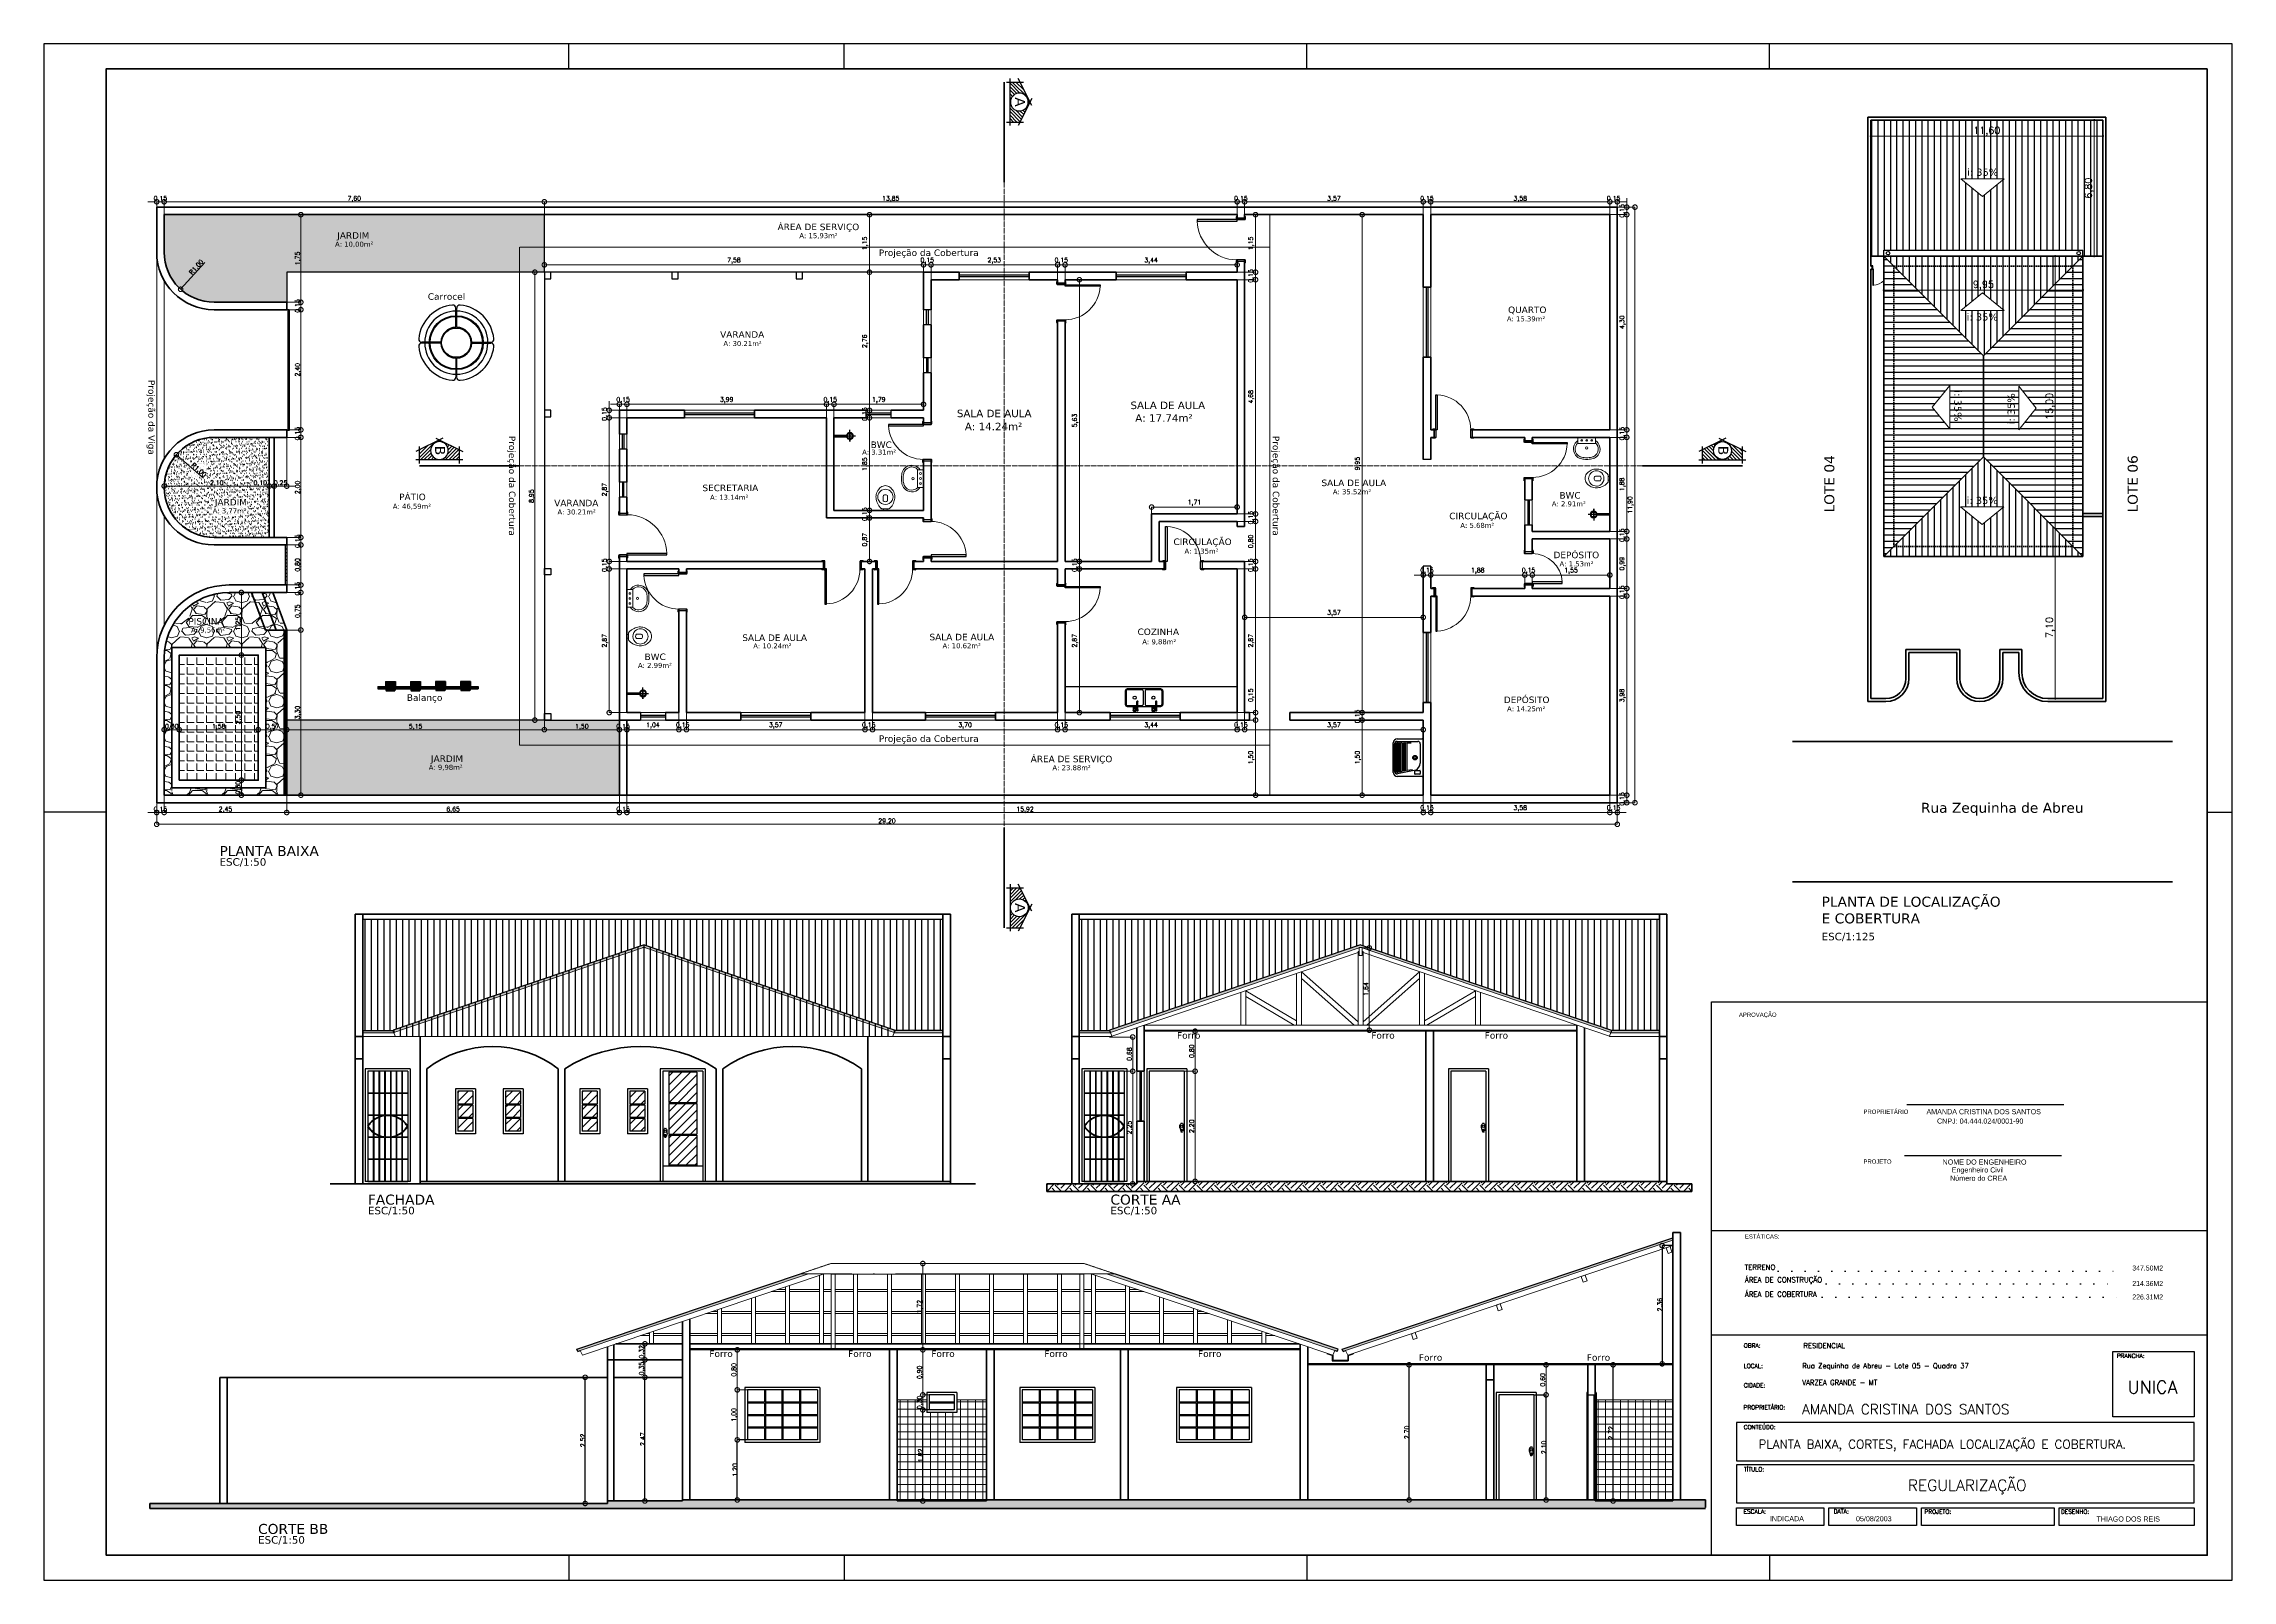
# Paper-space layout 'Layout1' of a CAD drawing. Header units: millimetres. Extents: x -14 to 861, y 6 to 620.
# The model-space entities are those that its viewports show. They can reach past a viewport. Long polylines and large blocks are cut down to what shows.
import ezdxf
from ezdxf.enums import TextEntityAlignment as Align

# ---------------------------------------------------------------- set-up
doc = ezdxf.new("R2010")
doc.units = ezdxf.units.MM
doc.header["$LTSCALE"] = 35
doc.header["$MEASUREMENT"] = 0
doc.header["$PDMODE"] = 35
for name, pattern in [('ACAD_ISO07W100', [3, 0, -3]), ('C5', [60, 50, -5, 0, -5]), ('HIDDEN2', [0.1875, 0.125, -0.0625])]:
    doc.linetypes.add(name, pattern=pattern)
for name, color, linetype, lineweight in [('ALVENARIA', 7, 'Continuous', 50), ('cotas', 1, 'Continuous', 9), ('ESQ. FINA', 11, 'Continuous', 15), ('ESQ. GROSSA', 152, 'Continuous', 30), ('LAYOUT', 8, 'Continuous', 15), ('LINHA DE CORTE 01', 3, 'Continuous', 50), ('LINHA DE CORTE 02', 3, 'C5', 13), ('MADEIRA', 34, 'Continuous', 9), ('MARGEM P02', 7, 'Continuous', 70), ('PISO', 122, 'Continuous', 9), ('PROJEÇÃO', 165, 'HIDDEN2', 18)]:
    doc.layers.add(name, color=color, linetype=linetype, lineweight=lineweight)
for name, color, linetype in [('BALANÇO', 2, 'Continuous'), ('CARROCEL', 1, 'Continuous'), ('DESNÍVEL', 251, 'Continuous'), ('detalhes', 41, 'Continuous'), ('Esquadrias', 130, 'Continuous'), ('HACHURA 01', 8, 'Continuous'), ('IND. CORTE', 2, 'Continuous'), ('MARGEM P01', 7, 'Continuous'), ('PENA-01', 1, 'Continuous'), ('TELHADO', 153, 'Continuous'), ('TEXTO', 172, 'Continuous')]:
    doc.layers.add(name, color=color, linetype=linetype)
doc.layers.add('VIEWPORT', color=6, linetype='Continuous', plot=False)
doc.layers.get('VIEWPORT').off()
doc.styles.add('COTAS', font='romans.shx')
doc.styles.add('REGUA80', font='ROMNS850')
doc.styles.get("Standard").update_dxf_attribs({"font": 'romans.shx'})
doc.styles.add('STYLE4', font='arial.ttf', dxfattribs={"height": 0.1})
doc.styles.add('TEXT_LOGO', font='bgothm.ttf')
doc.styles.add('TEXTO ARQ', font='verdana.ttf')
doc.dimstyles.new('1 50', dxfattribs={"dimtxt": 0.09, "dimasz": 0.18, "dimexe": 0.0005, "dimexo": 0.001, "dimgap": 0.0006, "dimtad": 1, "dimzin": 0, "dimtxsty": 'COTAS', "dimblk": 'DOTSMALL', "dimcen": 0.003, "dimdle": 0.0003, "dimclrd": 256, "dimclre": 256, "dimclrt": 256, "dimazin": 0, "dimtfac": 1, "dimtix": 1, "dimtmove": 0, "dimatfit": 3, "dimldrblk": 'DOTSMALL', "dimfxl": 1, "dimtolj": 1, "dimtzin": 0, "dimlwd": -1, "dimlwe": -1, "dimarcsym": 0})
pattern_1 = [(180, (46.71915, 22.38756), (-3e-17, -0.15), []), (270, (46.71915, 22.38756), (0.15, -3e-17), [])]
pattern_2 = [(37.5, (0, 0), (-0.00314967, 0.09634119), [0, -0.076, 0, -0.085, 0, -0.08125]), (7.5, (0, 0), (0.08848884, 0.1411073), [0, -0.041, 0, -0.0685, 0, -0.02625]), (327.5, (-0.0615, 0), (0.15570709, 0.00028295), [0, -0.025, 0, -0.09, 0, -0.1175]), (317.5, (-0.0615, 0), (0.15030633, 0.04388378), [0, -0.0125, 0, -0.059, 0, -0.0675])]

# ---------------------------------------------------------------- blocks, each defined once
blk = doc.blocks.new('FECHADURA')
at = {"layer": 'PENA-01'}
for p, q in [((-0.035, -0.029), (-0.035, 0.023)), ((-0.026, 0.044), (-0.018, 0.052)), ((0.011, 0.055), (-0.011, 0.055)), ((0.026, 0.044), (0.018, 0.052)), ((0.035, -0.029), (0.035, 0.023)), ((-0.034, -0.041), (-0.017, -0.107)), ((-0.008, -0.074), (-0.008, -0.085)), ((0.007, -0.115), (-0.007, -0.115)), ((0.002, -0.067), (-0.002, -0.067)), ((0.002, -0.092), (-0.002, -0.092)), ((0, -0.078), (0, -0.071)), ((0.008, -0.074), (0.008, -0.085)), ((0.034, -0.041), (0.017, -0.107))]:
    blk.add_line(p, q, dxfattribs=at)
blk.add_circle((0, 0), 0.025, dxfattribs=at)
for centre, radius, start, end in [((-0.005, 0.023), 0.03, 135, 180), ((-0.011, 0.045), 0.01, 90, 135), ((0.011, 0.045), 0.01, 45, 90), ((0.005, 0.023), 0.03, 360, 45), ((0.015, -0.029), 0.05, 180, 194.0362), ((-0.007, -0.105), 0.01, 194.0362, 270), ((-0.002, -0.074), 0.00667, 90, 180), ((-0.002, -0.085), 0.00667, 180, 270), ((0.002, -0.074), 0.00667, 0, 90), ((0.002, -0.085), 0.00667, 270, 0), ((0.007, -0.105), 0.01, 270, 345.9638), ((-0.015, -0.029), 0.05, 345.9638, 360)]:
    blk.add_arc(centre, radius, start, end, dxfattribs=at)
blk = doc.blocks.new('_DotSmall')
at = {"color": 0, "const_width": 0.5}
blk.add_lwpolyline([(-0.0625, 0, 1), (0.0625, 0, 1)], format="xyb", close=True, dxfattribs=at)
blk = doc.blocks.new('*D10')
at = {"linetype": 'ByBlock'}
for p, q in [((73.418, -9.674), (73.418, -9.674)), ((73.419, -12.195), (73.419, -9.674)), ((73.418, -12.194), (73.418, -12.194))]:
    blk.add_line(p, q, dxfattribs=at)
at = {"layer": 'Defpoints', "color": 0, "linetype": 'ByBlock'}
for p in [(73.419, -9.674), (73.419, -9.674), (73.419, -12.194)]:
    blk.add_point(p, dxfattribs=at)
at = {"linetype": 'ByBlock', "xscale": 0.18, "yscale": 0.18, "zscale": 0.18}
for p, rotation in [((73.419, -9.674), 90), ((73.419, -12.194), 270)]:
    blk.add_blockref('_DotSmall', p, dxfattribs=dict(at, rotation=rotation))
at = {"linetype": 'ByBlock', "insert": (73.373, -10.934), "char_height": 0.09, "attachment_point": 5, "rotation": 90, "style": 'COTAS'}
blk.add_mtext('\\A1;2.52', dxfattribs=at)
blk = doc.blocks.new('*D11')
at = {"linetype": 'ByBlock'}
for p, q in [((74.612, -9.674), (74.613, -9.674)), ((74.613, -12.145), (74.613, -9.674)), ((74.612, -12.144), (74.613, -12.144))]:
    blk.add_line(p, q, dxfattribs=at)
at = {"layer": 'Defpoints', "color": 0, "linetype": 'ByBlock'}
for p in [(74.613, -9.674), (74.613, -9.674), (74.613, -12.144)]:
    blk.add_point(p, dxfattribs=at)
at = {"linetype": 'ByBlock', "xscale": 0.18, "yscale": 0.18, "zscale": 0.18}
for p, rotation in [((74.613, -9.674), 90), ((74.613, -12.144), 270)]:
    blk.add_blockref('_DotSmall', p, dxfattribs=dict(at, rotation=rotation))
at = {"linetype": 'ByBlock', "insert": (74.567, -10.909), "char_height": 0.09, "attachment_point": 5, "rotation": 90, "style": 'COTAS'}
blk.add_mtext('\\A1;2.47', dxfattribs=at)
blk = doc.blocks.new('*D12')
at = {"layer": 'cotas'}
for p in [(74.612, -9.324), (74.613, -9.675)]:
    blk.add_line(p, (74.613, -9.324), dxfattribs=at)
at = {"layer": 'Defpoints', "color": 0}
for p in [(74.613, -9.324), (74.613, -9.324), (74.613, -9.674)]:
    blk.add_point(p, dxfattribs=at)
at = {"layer": 'cotas', "xscale": 0.18, "yscale": 0.18, "zscale": 0.18}
for p, rotation in [((74.613, -9.324), 90), ((74.613, -9.674), 270)]:
    blk.add_blockref('_DotSmall', p, dxfattribs=dict(at, rotation=rotation))
at = {"layer": 'cotas', "insert": (74.559, -9.499), "char_height": 0.09, "attachment_point": 5, "rotation": 90, "style": 'COTAS'}
blk.add_mtext('\\A1;0,35', dxfattribs=at)
blk = doc.blocks.new('*D13')
at = {"layer": 'cotas'}
for p in [(74.612, -9.004), (74.613, -9.325)]:
    blk.add_line(p, (74.613, -9.004), dxfattribs=at)
at = {"layer": 'Defpoints', "color": 0}
for p in [(74.613, -9.004), (74.613, -9.004), (74.613, -9.324)]:
    blk.add_point(p, dxfattribs=at)
at = {"layer": 'cotas', "xscale": 0.18, "yscale": 0.18, "zscale": 0.18}
for p, rotation in [((74.613, -9.004), 90), ((74.613, -9.324), 270)]:
    blk.add_blockref('_DotSmall', p, dxfattribs=dict(at, rotation=rotation))
at = {"layer": 'cotas', "insert": (74.559, -9.164), "char_height": 0.09, "attachment_point": 5, "rotation": 90, "style": 'COTAS'}
blk.add_mtext('\\A1;0,32', dxfattribs=at)
blk = doc.blocks.new('*D14')
at = {"linetype": 'ByBlock'}
for p, q in [((76.662, -10.924), (76.459, -10.924)), ((76.46, -12.125), (76.46, -10.924)), ((76.473, -12.124), (76.459, -12.124))]:
    blk.add_line(p, q, dxfattribs=at)
at = {"layer": 'Defpoints', "color": 0, "linetype": 'ByBlock'}
for p in [(76.46, -10.924), (76.663, -10.924), (76.474, -12.124)]:
    blk.add_point(p, dxfattribs=at)
at = {"linetype": 'ByBlock', "xscale": 0.18, "yscale": 0.18, "zscale": 0.18}
for p, rotation in [((76.46, -10.924), 90), ((76.46, -12.124), 270)]:
    blk.add_blockref('_DotSmall', p, dxfattribs=dict(at, rotation=rotation))
at = {"linetype": 'ByBlock', "insert": (76.414, -11.524), "char_height": 0.09, "attachment_point": 5, "rotation": 90, "style": 'COTAS'}
blk.add_mtext('\\A1;1.20', dxfattribs=at)
blk = doc.blocks.new('*D15')
at = {"layer": 'cotas'}
for p, q in [((76.662, -9.924), (76.459, -9.924)), ((76.46, -10.925), (76.46, -9.924))]:
    blk.add_line(p, q, dxfattribs=at)
at = {"layer": 'Defpoints', "color": 0}
for p in [(76.46, -9.924), (76.663, -9.924), (76.663, -10.924)]:
    blk.add_point(p, dxfattribs=at)
at = {"layer": 'cotas', "xscale": 0.18, "yscale": 0.18, "zscale": 0.18}
for p, rotation in [((76.46, -9.924), 90), ((76.46, -10.924), 270)]:
    blk.add_blockref('_DotSmall', p, dxfattribs=dict(at, rotation=rotation))
at = {"layer": 'cotas', "insert": (76.405, -10.424), "char_height": 0.09, "attachment_point": 5, "rotation": 90, "style": 'COTAS'}
blk.add_mtext('\\A1;1,00', dxfattribs=at)
blk = doc.blocks.new('*D16')
at = {"layer": 'cotas'}
for p, q in [((76.6, -9.124), (76.459, -9.124)), ((76.46, -9.925), (76.46, -9.124))]:
    blk.add_line(p, q, dxfattribs=at)
at = {"layer": 'Defpoints', "color": 0}
for p in [(76.46, -9.124), (76.601, -9.124), (76.663, -9.924)]:
    blk.add_point(p, dxfattribs=at)
at = {"layer": 'cotas', "xscale": 0.18, "yscale": 0.18, "zscale": 0.18}
for p, rotation in [((76.46, -9.124), 90), ((76.46, -9.924), 270)]:
    blk.add_blockref('_DotSmall', p, dxfattribs=dict(at, rotation=rotation))
at = {"layer": 'cotas', "insert": (76.405, -9.524), "char_height": 0.09, "attachment_point": 5, "rotation": 90, "style": 'COTAS'}
blk.add_mtext('\\A1;0,80', dxfattribs=at)
blk = doc.blocks.new('*D17')
at = {"linetype": 'ByBlock'}
for p, q in [((80.297, -10.324), (80.169, -10.324)), ((80.169, -12.145), (80.169, -10.324)), ((80.168, -12.144), (80.169, -12.144))]:
    blk.add_line(p, q, dxfattribs=at)
at = {"layer": 'Defpoints', "color": 0, "linetype": 'ByBlock'}
for p in [(80.169, -10.324), (80.298, -10.324), (80.169, -12.144)]:
    blk.add_point(p, dxfattribs=at)
at = {"linetype": 'ByBlock', "xscale": 0.18, "yscale": 0.18, "zscale": 0.18}
for p, rotation in [((80.169, -10.324), 90), ((80.169, -12.144), 270)]:
    blk.add_blockref('_DotSmall', p, dxfattribs=dict(at, rotation=rotation))
at = {"linetype": 'ByBlock', "insert": (80.124, -11.234), "char_height": 0.09, "attachment_point": 5, "rotation": 90, "style": 'COTAS'}
blk.add_mtext('\\A1;1.82', dxfattribs=at)
blk = doc.blocks.new('*D18')
at = {"layer": 'cotas'}
for p in [(80.297, -10.024), (80.169, -10.325)]:
    blk.add_line(p, (80.169, -10.024), dxfattribs=at)
at = {"layer": 'Defpoints', "color": 0}
for p in [(80.169, -10.024), (80.298, -10.024), (80.298, -10.324)]:
    blk.add_point(p, dxfattribs=at)
at = {"layer": 'cotas', "xscale": 0.18, "yscale": 0.18, "zscale": 0.18}
for p, rotation in [((80.169, -10.024), 90), ((80.169, -10.324), 270)]:
    blk.add_blockref('_DotSmall', p, dxfattribs=dict(at, rotation=rotation))
at = {"layer": 'cotas', "insert": (80.115, -10.174), "char_height": 0.09, "attachment_point": 5, "rotation": 90, "style": 'COTAS'}
blk.add_mtext('\\A1;0,30', dxfattribs=at)
blk = doc.blocks.new('*D19')
at = {"layer": 'cotas'}
for p in [(80.297, -9.124), (80.169, -10.025)]:
    blk.add_line(p, (80.169, -9.124), dxfattribs=at)
at = {"layer": 'Defpoints', "color": 0}
for p in [(80.169, -9.124), (80.298, -9.124), (80.298, -10.024)]:
    blk.add_point(p, dxfattribs=at)
at = {"layer": 'cotas', "xscale": 0.18, "yscale": 0.18, "zscale": 0.18}
for p, rotation in [((80.169, -9.124), 90), ((80.169, -10.024), 270)]:
    blk.add_blockref('_DotSmall', p, dxfattribs=dict(at, rotation=rotation))
at = {"layer": 'cotas', "insert": (80.115, -9.574), "char_height": 0.09, "attachment_point": 5, "rotation": 90, "style": 'COTAS'}
blk.add_mtext('\\A1;0,90', dxfattribs=at)
blk = doc.blocks.new('*D20')
at = {"layer": 'cotas'}
for p, q in [((80.169, -9.125), (80.169, -7.399)), ((80.297, -7.4), (80.169, -7.4))]:
    blk.add_line(p, q, dxfattribs=at)
at = {"layer": 'Defpoints', "color": 0}
for p in [(80.169, -7.4), (80.298, -7.4), (80.298, -9.124)]:
    blk.add_point(p, dxfattribs=at)
at = {"layer": 'cotas', "xscale": 0.18, "yscale": 0.18, "zscale": 0.18}
for p, rotation in [((80.169, -7.4), 90), ((80.169, -9.124), 270)]:
    blk.add_blockref('_DotSmall', p, dxfattribs=dict(at, rotation=rotation))
at = {"layer": 'cotas', "insert": (80.115, -8.262), "char_height": 0.09, "attachment_point": 5, "rotation": 90, "style": 'COTAS'}
blk.add_mtext('\\A1;1,72', dxfattribs=at)
blk = doc.blocks.new('*D21')
at = {"linetype": 'ByBlock'}
for p, q in [((89.889, -9.424), (89.889, -9.424)), ((89.89, -12.125), (89.89, -9.424)), ((89.889, -12.124), (89.889, -12.124))]:
    blk.add_line(p, q, dxfattribs=at)
at = {"layer": 'Defpoints', "color": 0, "linetype": 'ByBlock'}
for p in [(89.89, -9.424), (89.89, -9.424), (89.89, -12.124)]:
    blk.add_point(p, dxfattribs=at)
at = {"linetype": 'ByBlock', "xscale": 0.18, "yscale": 0.18, "zscale": 0.18}
for p, rotation in [((89.89, -9.424), 90), ((89.89, -12.124), 270)]:
    blk.add_blockref('_DotSmall', p, dxfattribs=dict(at, rotation=rotation))
at = {"linetype": 'ByBlock', "insert": (89.844, -10.774), "char_height": 0.09, "attachment_point": 5, "rotation": 90, "style": 'COTAS'}
blk.add_mtext('\\A1;2.70', dxfattribs=at)
blk = doc.blocks.new('*D22')
at = {"linetype": 'ByBlock'}
for p, q in [((92.384, -10.024), (92.63, -10.024)), ((92.629, -12.125), (92.629, -10.024)), ((92.654, -12.124), (92.629, -12.124))]:
    blk.add_line(p, q, dxfattribs=at)
at = {"layer": 'Defpoints', "color": 0, "linetype": 'ByBlock'}
for p in [(92.383, -10.024), (92.629, -10.024), (92.655, -12.124)]:
    blk.add_point(p, dxfattribs=at)
at = {"linetype": 'ByBlock', "xscale": 0.18, "yscale": 0.18, "zscale": 0.18}
for p, rotation in [((92.629, -10.024), 90), ((92.629, -12.124), 270)]:
    blk.add_blockref('_DotSmall', p, dxfattribs=dict(at, rotation=rotation))
at = {"linetype": 'ByBlock', "insert": (92.584, -11.074), "char_height": 0.09, "attachment_point": 5, "rotation": 90, "style": 'COTAS'}
blk.add_mtext('\\A1;2.10', dxfattribs=at)
blk = doc.blocks.new('*D23')
at = {"layer": 'cotas'}
for p, q in [((92.575, -9.424), (92.63, -9.424)), ((92.629, -10.025), (92.629, -9.424))]:
    blk.add_line(p, q, dxfattribs=at)
at = {"layer": 'Defpoints', "color": 0}
for p in [(92.574, -9.424), (92.629, -9.424), (92.383, -10.024)]:
    blk.add_point(p, dxfattribs=at)
at = {"layer": 'cotas', "xscale": 0.18, "yscale": 0.18, "zscale": 0.18}
for p, rotation in [((92.629, -9.424), 90), ((92.629, -10.024), 270)]:
    blk.add_blockref('_DotSmall', p, dxfattribs=dict(at, rotation=rotation))
at = {"layer": 'cotas', "insert": (92.575, -9.724), "char_height": 0.09, "attachment_point": 5, "rotation": 90, "style": 'COTAS'}
blk.add_mtext('\\A1;0,60', dxfattribs=at)
blk = doc.blocks.new('*D24')
at = {"linetype": 'ByBlock'}
for p, q in [((93.968, -9.424), (93.969, -9.424)), ((93.969, -12.145), (93.969, -9.424)), ((93.968, -12.144), (93.969, -12.144))]:
    blk.add_line(p, q, dxfattribs=at)
at = {"layer": 'Defpoints', "color": 0, "linetype": 'ByBlock'}
for p in [(93.969, -9.424), (93.969, -9.424), (93.969, -12.144)]:
    blk.add_point(p, dxfattribs=at)
at = {"linetype": 'ByBlock', "xscale": 0.18, "yscale": 0.18, "zscale": 0.18}
for p, rotation in [((93.969, -9.424), 90), ((93.969, -12.144), 270)]:
    blk.add_blockref('_DotSmall', p, dxfattribs=dict(at, rotation=rotation))
at = {"linetype": 'ByBlock', "insert": (93.924, -10.784), "char_height": 0.09, "attachment_point": 5, "rotation": 90, "style": 'COTAS'}
blk.add_mtext('\\A1;2.72', dxfattribs=at)
blk = doc.blocks.new('*D25')
at = {"layer": 'cotas'}
for p, q in [((119.642, -9.924), (119.812, -9.924)), ((119.811, -12.175), (119.811, -9.924)), ((119.789, -12.174), (119.812, -12.174))]:
    blk.add_line(p, q, dxfattribs=at)
at = {"layer": 'Defpoints', "color": 0}
for p in [(119.641, -9.924), (119.811, -9.924), (119.788, -12.174)]:
    blk.add_point(p, dxfattribs=at)
at = {"layer": 'cotas', "xscale": 0.18, "yscale": 0.18, "zscale": 0.18}
for p, rotation in [((119.811, -9.924), 90), ((119.811, -12.174), 270)]:
    blk.add_blockref('_DotSmall', p, dxfattribs=dict(at, rotation=rotation))
at = {"layer": 'cotas', "insert": (119.757, -11.049), "char_height": 0.09, "attachment_point": 5, "rotation": 90, "style": 'COTAS'}
blk.add_mtext('\\A1;2,25', dxfattribs=at)
blk = doc.blocks.new('*D26')
at = {"layer": 'cotas'}
for p, q in [((119.349, -9.24), (119.812, -9.24)), ((119.811, -9.925), (119.811, -9.24))]:
    blk.add_line(p, q, dxfattribs=at)
at = {"layer": 'Defpoints', "color": 0}
for p in [(119.348, -9.24), (119.811, -9.24), (119.641, -9.924)]:
    blk.add_point(p, dxfattribs=at)
at = {"layer": 'cotas', "xscale": 0.18, "yscale": 0.18, "zscale": 0.18}
for p, rotation in [((119.811, -9.24), 90), ((119.811, -9.924), 270)]:
    blk.add_blockref('_DotSmall', p, dxfattribs=dict(at, rotation=rotation))
at = {"layer": 'cotas', "insert": (119.757, -9.582), "char_height": 0.09, "attachment_point": 5, "rotation": 90, "style": 'COTAS'}
blk.add_mtext('\\A1;0,68', dxfattribs=at)
blk = doc.blocks.new('*D27')
at = {"layer": 'cotas'}
for p, q in [((120.842, -9.924), (121.058, -9.924)), ((121.058, -12.125), (121.058, -9.924)), ((120.981, -12.124), (121.058, -12.124))]:
    blk.add_line(p, q, dxfattribs=at)
at = {"layer": 'Defpoints', "color": 0}
for p in [(120.841, -9.924), (121.058, -9.924), (120.98, -12.124)]:
    blk.add_point(p, dxfattribs=at)
at = {"layer": 'cotas', "xscale": 0.18, "yscale": 0.18, "zscale": 0.18}
for p, rotation in [((121.058, -9.924), 90), ((121.058, -12.124), 270)]:
    blk.add_blockref('_DotSmall', p, dxfattribs=dict(at, rotation=rotation))
at = {"layer": 'cotas', "insert": (121.004, -11.024), "char_height": 0.09, "attachment_point": 5, "rotation": 90, "style": 'COTAS'}
blk.add_mtext('\\A1;2,20', dxfattribs=at)
blk = doc.blocks.new('*D28')
at = {"layer": 'cotas'}
for p, q in [((121.057, -9.124), (121.057, -9.124)), ((121.058, -9.925), (121.058, -9.124))]:
    blk.add_line(p, q, dxfattribs=at)
at = {"layer": 'Defpoints', "color": 0}
for p in [(121.058, -9.124), (121.058, -9.124), (120.841, -9.924)]:
    blk.add_point(p, dxfattribs=at)
at = {"layer": 'cotas', "xscale": 0.18, "yscale": 0.18, "zscale": 0.18}
for p, rotation in [((121.058, -9.124), 90), ((121.058, -9.924), 270)]:
    blk.add_blockref('_DotSmall', p, dxfattribs=dict(at, rotation=rotation))
at = {"layer": 'cotas', "insert": (121.004, -9.524), "char_height": 0.09, "attachment_point": 5, "rotation": 90, "style": 'COTAS'}
blk.add_mtext('\\A1;0,80', dxfattribs=at)
blk = doc.blocks.new('*D29')
at = {"layer": 'cotas'}
for p, q in [((124.397, -7.46), (124.542, -7.46)), ((124.541, -9.105), (124.541, -7.46)), ((124.528, -9.104), (124.542, -9.104))]:
    blk.add_line(p, q, dxfattribs=at)
at = {"layer": 'Defpoints', "color": 0}
for p in [(124.396, -7.46), (124.541, -7.46), (124.527, -9.104)]:
    blk.add_point(p, dxfattribs=at)
at = {"layer": 'cotas', "xscale": 0.18, "yscale": 0.18, "zscale": 0.18}
for p, rotation in [((124.541, -7.46), 90), ((124.541, -9.104), 270)]:
    blk.add_blockref('_DotSmall', p, dxfattribs=dict(at, rotation=rotation))
at = {"layer": 'cotas', "insert": (124.487, -8.282), "char_height": 0.09, "attachment_point": 5, "rotation": 90, "style": 'COTAS'}
blk.add_mtext('\\A1;1,64', dxfattribs=at)
blk = doc.blocks.new('*D30')
at = {"linetype": 'ByBlock'}
for p, q in [((95.162, -7.042), (94.948, -7.042)), ((94.949, -7.041), (94.949, -9.405)), ((95.162, -9.404), (94.948, -9.404))]:
    blk.add_line(p, q, dxfattribs=at)
at = {"layer": 'Defpoints', "color": 0, "linetype": 'ByBlock'}
for p in [(95.163, -7.042), (94.949, -9.404), (95.163, -9.404)]:
    blk.add_point(p, dxfattribs=at)
at = {"linetype": 'ByBlock', "xscale": 0.18, "yscale": 0.18, "zscale": 0.18}
for p, rotation in [((94.949, -7.042), 90), ((94.949, -9.404), 270)]:
    blk.add_blockref('_DotSmall', p, dxfattribs=dict(at, rotation=rotation))
at = {"linetype": 'ByBlock', "insert": (94.903, -8.223), "char_height": 0.09, "attachment_point": 5, "rotation": 90, "style": 'COTAS'}
blk.add_mtext('\\A1;2.36', dxfattribs=at)
blk = doc.blocks.new('*D31')
at = {"layer": 'cotas'}
for p, q in [((154.041, 32.908), (153.609, 32.908)), ((153.609, 32.908), (153.609, 26.107)), ((154.041, 26.108), (153.609, 26.108))]:
    blk.add_line(p, q, dxfattribs=at)
at = {"layer": 'Defpoints', "color": 0}
for p in [(154.042, 32.908), (153.609, 26.108), (154.042, 26.108)]:
    blk.add_point(p, dxfattribs=at)
at = {"layer": 'cotas', "xscale": 0.18, "yscale": 0.18, "zscale": 0.18}
for p, rotation in [((153.609, 32.908), 90), ((153.609, 26.108), 270)]:
    blk.add_blockref('_DotSmall', p, dxfattribs=dict(at, rotation=rotation))
at = {"layer": 'cotas', "insert": (153.371, 29.508), "char_height": 0.35, "attachment_point": 5, "rotation": 90, "style": 'COTAS'}
blk.add_mtext('\\A1;6,80', dxfattribs=at)
blk = doc.blocks.new('*D32')
at = {"layer": 'cotas'}
for p, q in [((142.442, 32.907), (142.442, 32.107)), ((154.042, 32.907), (154.042, 32.107)), ((142.442, 32.108), (154.043, 32.108))]:
    blk.add_line(p, q, dxfattribs=at)
at = {"layer": 'Defpoints', "color": 0}
for p in [(142.442, 32.908), (154.042, 32.908), (154.042, 32.108)]:
    blk.add_point(p, dxfattribs=at)
at = {"layer": 'cotas', "xscale": 0.18, "yscale": 0.18, "zscale": 0.18, "rotation": 180}
blk.add_blockref('_DotSmall', (142.442, 32.108), dxfattribs=at)
at = {"layer": 'cotas', "xscale": 0.18, "yscale": 0.18, "zscale": 0.18}
blk.add_blockref('_DotSmall', (154.042, 32.108), dxfattribs=at)
at = {"layer": 'cotas', "insert": (148.242, 32.346), "char_height": 0.35, "attachment_point": 5, "style": 'COTAS'}
blk.add_mtext('\\A1;11,60', dxfattribs=at)
blk = doc.blocks.new('*D33')
at = {"layer": 'cotas'}
for p, q in [((151.867, 26.108), (151.656, 26.108)), ((151.656, 26.108), (151.656, 11.107)), ((151.867, 11.108), (151.656, 11.108))]:
    blk.add_line(p, q, dxfattribs=at)
at = {"layer": 'Defpoints', "color": 0}
for p in [(151.868, 26.108), (151.656, 11.108), (151.868, 11.108)]:
    blk.add_point(p, dxfattribs=at)
at = {"layer": 'cotas', "xscale": 0.18, "yscale": 0.18, "zscale": 0.18}
for p, rotation in [((151.656, 26.108), 90), ((151.656, 11.108), 270)]:
    blk.add_blockref('_DotSmall', p, dxfattribs=dict(at, rotation=rotation))
at = {"layer": 'cotas', "insert": (151.418, 18.608), "char_height": 0.35, "attachment_point": 5, "rotation": 90, "style": 'COTAS'}
blk.add_mtext('\\A1;15,00', dxfattribs=at)
blk = doc.blocks.new('*D34')
at = {"layer": 'cotas'}
for p, q in [((143.092, 23.923), (143.092, 24.416)), ((143.092, 24.416), (153.043, 24.416)), ((153.042, 23.923), (153.042, 24.416))]:
    blk.add_line(p, q, dxfattribs=at)
at = {"layer": 'Defpoints', "color": 0}
for p in [(153.042, 24.416), (143.092, 23.922), (153.042, 23.922)]:
    blk.add_point(p, dxfattribs=at)
at = {"layer": 'cotas', "xscale": 0.18, "yscale": 0.18, "zscale": 0.18, "rotation": 180}
blk.add_blockref('_DotSmall', (143.092, 24.416), dxfattribs=at)
at = {"layer": 'cotas', "xscale": 0.18, "yscale": 0.18, "zscale": 0.18}
blk.add_blockref('_DotSmall', (153.042, 24.416), dxfattribs=at)
at = {"layer": 'cotas', "insert": (148.067, 24.654), "char_height": 0.35, "attachment_point": 5, "style": 'COTAS'}
blk.add_mtext('\\A1;9,95', dxfattribs=at)
blk = doc.blocks.new('*D35')
at = {"layer": 'cotas'}
for p, q in [((151.867, 11.108), (151.656, 11.108)), ((151.656, 11.108), (151.656, 4.007)), ((154.041, 4.008), (151.656, 4.008))]:
    blk.add_line(p, q, dxfattribs=at)
at = {"layer": 'Defpoints', "color": 0}
for p in [(151.868, 11.108), (151.656, 4.008), (154.042, 4.008)]:
    blk.add_point(p, dxfattribs=at)
at = {"layer": 'cotas', "xscale": 0.18, "yscale": 0.18, "zscale": 0.18}
for p, rotation in [((151.656, 11.108), 90), ((151.656, 4.008), 270)]:
    blk.add_blockref('_DotSmall', p, dxfattribs=dict(at, rotation=rotation))
at = {"layer": 'cotas', "insert": (151.418, 7.558), "char_height": 0.35, "attachment_point": 5, "rotation": 90, "style": 'COTAS'}
blk.add_mtext('\\A1;7,10', dxfattribs=at)
blk = doc.blocks.new('*D97')
at = {"layer": 'cotas'}
for p, q in [((97.755, 43.5), (97.755, 43.68)), ((97.755, 43.679), (101.325, 43.679)), ((101.325, 43.5), (101.325, 43.68))]:
    blk.add_line(p, q, dxfattribs=at)
at = {"layer": 'Defpoints', "color": 0}
for p in [(97.755, 43.499), (101.325, 43.679), (101.325, 43.499)]:
    blk.add_point(p, dxfattribs=at)
at = {"layer": 'cotas', "xscale": 0.18, "yscale": 0.18, "zscale": 0.18, "rotation": 180}
blk.add_blockref('_DotSmall', (97.755, 43.679), dxfattribs=at)
at = {"layer": 'cotas', "xscale": 0.18, "yscale": 0.18, "zscale": 0.18}
blk.add_blockref('_DotSmall', (101.325, 43.679), dxfattribs=at)
at = {"layer": 'cotas', "insert": (99.54, 43.763), "char_height": 0.09, "attachment_point": 5, "style": 'COTAS'}
blk.add_mtext('\\A1;3,57', dxfattribs=at)
blk = doc.blocks.new('*D96')
at = {"layer": 'cotas'}
for p, q in [((95.895, 45.747), (95.895, 45.883)), ((97.605, 45.883), (95.895, 45.883)), ((97.605, 45.747), (97.605, 45.883))]:
    blk.add_line(p, q, dxfattribs=at)
at = {"layer": 'Defpoints', "color": 0}
for p in [(95.895, 45.883), (95.895, 45.746), (97.605, 45.746)]:
    blk.add_point(p, dxfattribs=at)
at = {"layer": 'cotas', "xscale": 0.18, "yscale": 0.18, "zscale": 0.18, "rotation": 180}
blk.add_blockref('_DotSmall', (95.895, 45.883), dxfattribs=at)
at = {"layer": 'cotas', "xscale": 0.18, "yscale": 0.18, "zscale": 0.18}
blk.add_blockref('_DotSmall', (97.605, 45.883), dxfattribs=at)
at = {"layer": 'cotas', "insert": (96.75, 45.966), "char_height": 0.09, "attachment_point": 5, "style": 'COTAS'}
blk.add_mtext('\\A1;1,71', dxfattribs=at)
blk = doc.blocks.new('*D95')
at = {"layer": 'cotas'}
for p, q in [((97.606, 44.646), (97.973, 44.646)), ((97.973, 44.646), (97.973, 41.775)), ((97.606, 41.776), (97.973, 41.776))]:
    blk.add_line(p, q, dxfattribs=at)
at = {"layer": 'Defpoints', "color": 0}
for p in [(97.605, 44.646), (97.605, 41.776), (97.973, 41.776)]:
    blk.add_point(p, dxfattribs=at)
at = {"layer": 'cotas', "xscale": 0.18, "yscale": 0.18, "zscale": 0.18}
for p, rotation in [((97.973, 44.646), 90), ((97.973, 41.776), 270)]:
    blk.add_blockref('_DotSmall', p, dxfattribs=dict(at, rotation=rotation))
at = {"layer": 'cotas', "insert": (97.889, 43.211), "char_height": 0.09, "attachment_point": 5, "rotation": 90, "style": 'COTAS'}
blk.add_mtext('\\A1;2,87', dxfattribs=at)
blk = doc.blocks.new('*D94')
at = {"layer": 'cotas'}
for p, q in [((97.606, 44.646), (97.973, 44.646)), ((97.756, 44.796), (97.973, 44.796)), ((97.973, 44.796), (97.973, 44.976)), ((97.973, 44.796), (97.973, 44.646)), ((97.973, 44.646), (97.973, 44.466))]:
    blk.add_line(p, q, dxfattribs=at)
at = {"layer": 'Defpoints', "color": 0}
for p in [(97.605, 44.646), (97.755, 44.796), (97.973, 44.646)]:
    blk.add_point(p, dxfattribs=at)
at = {"layer": 'cotas', "xscale": 0.18, "yscale": 0.18, "zscale": 0.18}
for p, rotation in [((97.973, 44.796), 270), ((97.973, 44.646), 90)]:
    blk.add_blockref('_DotSmall', p, dxfattribs=dict(at, rotation=rotation))
at = {"layer": 'cotas', "insert": (97.889, 44.721), "char_height": 0.09, "attachment_point": 5, "rotation": 90, "style": 'COTAS'}
blk.add_mtext('\\A1;0,15', dxfattribs=at)
blk = doc.blocks.new('*D93')
at = {"layer": 'cotas'}
for p, q in [((97.606, 45.596), (97.973, 45.596)), ((97.973, 45.596), (97.973, 44.795)), ((97.756, 44.796), (97.973, 44.796))]:
    blk.add_line(p, q, dxfattribs=at)
at = {"layer": 'Defpoints', "color": 0}
for p in [(97.605, 45.596), (97.755, 44.796), (97.973, 44.796)]:
    blk.add_point(p, dxfattribs=at)
at = {"layer": 'cotas', "xscale": 0.18, "yscale": 0.18, "zscale": 0.18}
for p, rotation in [((97.973, 45.596), 90), ((97.973, 44.796), 270)]:
    blk.add_blockref('_DotSmall', p, dxfattribs=dict(at, rotation=rotation))
at = {"layer": 'cotas', "insert": (97.889, 45.196), "char_height": 0.09, "attachment_point": 5, "rotation": 90, "style": 'COTAS'}
blk.add_mtext('\\A1;0,80', dxfattribs=at)
blk = doc.blocks.new('PORTA 70')
at = {"layer": 'ESQ. FINA'}
blk.add_arc((-0.03, 0.15), 0.7, 92.4563, 180, dxfattribs=at)
at = {"layer": 'ESQ. GROSSA'}
for p, q in [((-0.03, 0.85), (-0.06, 0.85)), ((-0.06, 0.85), (-0.06, 0.15)), ((-0.03, 0.15), (-0.03, 0.85)), ((-0.8, 0.15), (-0.8, 0.15)), ((-0.8, 0.15), (-0.8, 0.15)), ((-0.73, 0.15), (-0.8, 0.15)), ((-0.8, 0, 0), (-0.8, 0, 0)), ((-0.8, 0, 0), (-0.8, 0, 0)), ((-0.73, 0, 0), (-0.8, 0, 0)), ((-0.785, 0.165), (-0.745, 0.165)), ((-0.73, 0.15), (-0.76, 0.15)), ((-0.76, 0.15), (-0.76, 0)), ((-0.76, 0), (-0.73, 0)), ((-0.73, 0.15), (-0.73, 0.15)), ((-0.73, 0), (-0.73, 0.15)), ((-0.73, 0, 0), (-0.73, 0, 0)), ((-0.06, 0.15), (-0.03, 0.15)), ((0.04, 0.15), (-0.03, 0.15)), ((0, 0.15), (-0.03, 0.15)), ((-0.03, 0.15), (-0.03, 0.15)), ((-0.03, 0.15), (-0.03, 0)), ((0.04, 0, 0), (-0.03, 0, 0)), ((-0.03, 0, 0), (-0.03, 0, 0)), ((-0.03, 0), (0, 0)), ((-0.015, 0.165), (0.025, 0.165)), ((0, 0), (0, 0.15)), ((0.04, 0.15), (0.04, 0.15)), ((0.04, 0, 0), (0.04, 0, 0)), ((-0.785, -0.015, 0), (-0.745, -0.015, 0)), ((-0.015, -0.015, 0), (0.025, -0.015, 0))]:
    blk.add_line(p, q, dxfattribs=at)
for points in [[(-0.76, 0.15), (-0.76, 0)], [(0, 0.15), (0, 0)]]:
    blk.add_lwpolyline(points, dxfattribs=at)
for centre, start, end in [((-0.785, 0.15), 90, 180), ((-0.785, 0, 0), 180, 270), ((-0.745, 0.15), 0, 90), ((-0.745, 0, 0), 270, 0), ((-0.015, 0.15), 90, 180), ((-0.015, 0, 0), 180, 270), ((0.025, 0.15), 0, 90), ((0.025, 0, 0), 270, 0)]:
    blk.add_arc(centre, 0.015, start, end, dxfattribs=at)
blk = doc.blocks.new('*D92')
at = {"layer": 'cotas'}
for p, q in [((85.255, 47.936), (85.075, 47.936)), ((85.255, 47.817), (85.255, 47.937)), ((85.405, 47.936), (85.255, 47.936)), ((85.405, 47.936), (85.585, 47.936))]:
    blk.add_line(p, q, dxfattribs=at)
at = {"layer": 'Defpoints', "color": 0}
for p in [(85.255, 47.936), (85.255, 47.816), (85.405, 47.666)]:
    blk.add_point(p, dxfattribs=at)
at = {"layer": 'cotas', "xscale": 0.18, "yscale": 0.18, "zscale": 0.18}
blk.add_blockref('_DotSmall', (85.255, 47.936), dxfattribs=at)
at = {"layer": 'cotas', "xscale": 0.18, "yscale": 0.18, "zscale": 0.18, "rotation": 180}
blk.add_blockref('_DotSmall', (85.405, 47.936), dxfattribs=at)
at = {"layer": 'cotas', "insert": (85.33, 48.02), "char_height": 0.09, "attachment_point": 5, "style": 'COTAS'}
blk.add_mtext('\\A1;0,15', dxfattribs=at)
blk = doc.blocks.new('*D91')
at = {"layer": 'cotas'}
for p, q in [((85.405, 47.667), (85.405, 47.937)), ((89.395, 47.936), (85.405, 47.936))]:
    blk.add_line(p, q, dxfattribs=at)
at = {"layer": 'Defpoints', "color": 0}
for p in [(85.405, 47.936), (85.405, 47.666), (89.395, 47.666)]:
    blk.add_point(p, dxfattribs=at)
at = {"layer": 'cotas', "xscale": 0.18, "yscale": 0.18, "zscale": 0.18, "rotation": 180}
blk.add_blockref('_DotSmall', (85.405, 47.936), dxfattribs=at)
at = {"layer": 'cotas', "xscale": 0.18, "yscale": 0.18, "zscale": 0.18}
blk.add_blockref('_DotSmall', (89.395, 47.936), dxfattribs=at)
at = {"layer": 'cotas', "insert": (87.4, 48.02), "char_height": 0.09, "attachment_point": 5, "style": 'COTAS'}
blk.add_mtext('\\A1;3,99', dxfattribs=at)
blk = doc.blocks.new('*D90')
at = {"layer": 'cotas'}
for p, q in [((89.395, 47.936), (89.215, 47.936)), ((89.395, 47.667), (89.395, 47.937)), ((89.545, 47.936), (89.395, 47.936)), ((89.545, 47.936), (89.725, 47.936))]:
    blk.add_line(p, q, dxfattribs=at)
at = {"layer": 'Defpoints', "color": 0}
for p in [(89.395, 47.936), (89.395, 47.666), (89.545, 47.666)]:
    blk.add_point(p, dxfattribs=at)
at = {"layer": 'cotas', "xscale": 0.18, "yscale": 0.18, "zscale": 0.18}
blk.add_blockref('_DotSmall', (89.395, 47.936), dxfattribs=at)
at = {"layer": 'cotas', "xscale": 0.18, "yscale": 0.18, "zscale": 0.18, "rotation": 180}
blk.add_blockref('_DotSmall', (89.545, 47.936), dxfattribs=at)
at = {"layer": 'cotas', "insert": (89.47, 48.02), "char_height": 0.09, "attachment_point": 5, "style": 'COTAS'}
blk.add_mtext('\\A1;0,15', dxfattribs=at)
blk = doc.blocks.new('*D89')
at = {"layer": 'cotas'}
for p, q in [((89.545, 47.667), (89.545, 47.937)), ((91.335, 47.936), (89.545, 47.936)), ((91.335, 47.817), (91.335, 47.937))]:
    blk.add_line(p, q, dxfattribs=at)
at = {"layer": 'Defpoints', "color": 0}
for p in [(89.545, 47.936), (91.335, 47.816), (89.545, 47.666)]:
    blk.add_point(p, dxfattribs=at)
at = {"layer": 'cotas', "xscale": 0.18, "yscale": 0.18, "zscale": 0.18, "rotation": 180}
blk.add_blockref('_DotSmall', (89.545, 47.936), dxfattribs=at)
at = {"layer": 'cotas', "xscale": 0.18, "yscale": 0.18, "zscale": 0.18}
blk.add_blockref('_DotSmall', (91.335, 47.936), dxfattribs=at)
at = {"layer": 'cotas', "insert": (90.44, 48.02), "char_height": 0.09, "attachment_point": 5, "style": 'COTAS'}
blk.add_mtext('\\A1;1,79', dxfattribs=at)
blk = doc.blocks.new('*D88')
at = {"layer": 'cotas'}
for p in [(83.755, 50.577), (91.335, 50.723)]:
    blk.add_line(p, (83.755, 50.723), dxfattribs=at)
at = {"layer": 'Defpoints', "color": 0}
for p in [(83.755, 50.723), (83.755, 50.576), (91.335, 50.426)]:
    blk.add_point(p, dxfattribs=at)
at = {"layer": 'cotas', "xscale": 0.18, "yscale": 0.18, "zscale": 0.18, "rotation": 180}
blk.add_blockref('_DotSmall', (83.755, 50.723), dxfattribs=at)
at = {"layer": 'cotas', "xscale": 0.18, "yscale": 0.18, "zscale": 0.18}
blk.add_blockref('_DotSmall', (91.335, 50.723), dxfattribs=at)
at = {"layer": 'cotas', "insert": (87.545, 50.806), "char_height": 0.09, "attachment_point": 5, "style": 'COTAS'}
blk.add_mtext('\\A1;7,58', dxfattribs=at)
blk = doc.blocks.new('*D87')
at = {"layer": 'cotas'}
for p, q in [((91.335, 50.723), (91.155, 50.723)), ((91.335, 50.427), (91.335, 50.723)), ((91.485, 50.723), (91.335, 50.723)), ((91.485, 50.723), (91.665, 50.723))]:
    blk.add_line(p, q, dxfattribs=at)
at = {"layer": 'Defpoints', "color": 0}
for p in [(91.335, 50.723), (91.335, 50.426), (91.485, 50.426)]:
    blk.add_point(p, dxfattribs=at)
at = {"layer": 'cotas', "xscale": 0.18, "yscale": 0.18, "zscale": 0.18}
blk.add_blockref('_DotSmall', (91.335, 50.723), dxfattribs=at)
at = {"layer": 'cotas', "xscale": 0.18, "yscale": 0.18, "zscale": 0.18, "rotation": 180}
blk.add_blockref('_DotSmall', (91.485, 50.723), dxfattribs=at)
at = {"layer": 'cotas', "insert": (91.41, 50.806), "char_height": 0.09, "attachment_point": 5, "style": 'COTAS'}
blk.add_mtext('\\A1;0,15', dxfattribs=at)
blk = doc.blocks.new('*D86')
at = {"layer": 'cotas'}
for p in [(91.485, 50.427), (94.015, 50.723)]:
    blk.add_line(p, (91.485, 50.723), dxfattribs=at)
at = {"layer": 'Defpoints', "color": 0}
for p in [(91.485, 50.723), (91.485, 50.426), (94.015, 50.426)]:
    blk.add_point(p, dxfattribs=at)
at = {"layer": 'cotas', "xscale": 0.18, "yscale": 0.18, "zscale": 0.18, "rotation": 180}
blk.add_blockref('_DotSmall', (91.485, 50.723), dxfattribs=at)
at = {"layer": 'cotas', "xscale": 0.18, "yscale": 0.18, "zscale": 0.18}
blk.add_blockref('_DotSmall', (94.015, 50.723), dxfattribs=at)
at = {"layer": 'cotas', "insert": (92.75, 50.806), "char_height": 0.09, "attachment_point": 5, "style": 'COTAS'}
blk.add_mtext('\\A1;2,53', dxfattribs=at)
blk = doc.blocks.new('*D85')
at = {"layer": 'cotas'}
for p, q in [((94.015, 50.723), (93.835, 50.723)), ((94.015, 50.427), (94.015, 50.723)), ((94.165, 50.723), (94.015, 50.723)), ((94.165, 50.723), (94.345, 50.723))]:
    blk.add_line(p, q, dxfattribs=at)
at = {"layer": 'Defpoints', "color": 0}
for p in [(94.015, 50.723), (94.015, 50.426), (94.165, 50.426)]:
    blk.add_point(p, dxfattribs=at)
at = {"layer": 'cotas', "xscale": 0.18, "yscale": 0.18, "zscale": 0.18}
blk.add_blockref('_DotSmall', (94.015, 50.723), dxfattribs=at)
at = {"layer": 'cotas', "xscale": 0.18, "yscale": 0.18, "zscale": 0.18, "rotation": 180}
blk.add_blockref('_DotSmall', (94.165, 50.723), dxfattribs=at)
at = {"layer": 'cotas', "insert": (94.09, 50.806), "char_height": 0.09, "attachment_point": 5, "style": 'COTAS'}
blk.add_mtext('\\A1;0,15', dxfattribs=at)
blk = doc.blocks.new('*D84')
at = {"layer": 'cotas'}
for p, q in [((94.165, 50.427), (94.165, 50.723)), ((97.605, 50.723), (94.165, 50.723)), ((97.605, 50.577), (97.605, 50.723))]:
    blk.add_line(p, q, dxfattribs=at)
at = {"layer": 'Defpoints', "color": 0}
for p in [(94.165, 50.723), (94.165, 50.426), (97.605, 50.576)]:
    blk.add_point(p, dxfattribs=at)
at = {"layer": 'cotas', "xscale": 0.18, "yscale": 0.18, "zscale": 0.18, "rotation": 180}
blk.add_blockref('_DotSmall', (94.165, 50.723), dxfattribs=at)
at = {"layer": 'cotas', "xscale": 0.18, "yscale": 0.18, "zscale": 0.18}
blk.add_blockref('_DotSmall', (97.605, 50.723), dxfattribs=at)
at = {"layer": 'cotas', "insert": (95.885, 50.806), "char_height": 0.09, "attachment_point": 5, "style": 'COTAS'}
blk.add_mtext('\\A1;3,44', dxfattribs=at)
blk = doc.blocks.new('*D83')
at = {"layer": 'cotas'}
for p, q in [((101.325, 44.525), (101.145, 44.525)), ((101.325, 44.479), (101.325, 44.526)), ((101.475, 44.525), (101.325, 44.525)), ((101.475, 44.525), (101.655, 44.525))]:
    blk.add_line(p, q, dxfattribs=at)
at = {"layer": 'Defpoints', "color": 0}
for p in [(101.325, 44.525), (101.325, 44.478), (101.475, 44.478)]:
    blk.add_point(p, dxfattribs=at)
at = {"layer": 'cotas', "xscale": 0.18, "yscale": 0.18, "zscale": 0.18}
blk.add_blockref('_DotSmall', (101.325, 44.525), dxfattribs=at)
at = {"layer": 'cotas', "xscale": 0.18, "yscale": 0.18, "zscale": 0.18, "rotation": 180}
blk.add_blockref('_DotSmall', (101.475, 44.525), dxfattribs=at)
at = {"layer": 'cotas', "insert": (101.4, 44.609), "char_height": 0.09, "attachment_point": 5, "style": 'COTAS'}
blk.add_mtext('\\A1;0,15', dxfattribs=at)
blk = doc.blocks.new('*D82')
at = {"layer": 'cotas'}
for p, q in [((101.475, 44.479), (101.475, 44.526)), ((103.355, 44.525), (101.475, 44.525))]:
    blk.add_line(p, q, dxfattribs=at)
at = {"layer": 'Defpoints', "color": 0}
for p in [(101.475, 44.525), (101.475, 44.478), (103.355, 44.256)]:
    blk.add_point(p, dxfattribs=at)
at = {"layer": 'cotas', "xscale": 0.18, "yscale": 0.18, "zscale": 0.18, "rotation": 180}
blk.add_blockref('_DotSmall', (101.475, 44.525), dxfattribs=at)
at = {"layer": 'cotas', "xscale": 0.18, "yscale": 0.18, "zscale": 0.18}
blk.add_blockref('_DotSmall', (103.355, 44.525), dxfattribs=at)
at = {"layer": 'cotas', "insert": (102.415, 44.609), "char_height": 0.09, "attachment_point": 5, "style": 'COTAS'}
blk.add_mtext('\\A1;1,88', dxfattribs=at)
blk = doc.blocks.new('*D81')
at = {"layer": 'cotas'}
for p, q in [((103.355, 44.525), (103.175, 44.525)), ((103.355, 44.257), (103.355, 44.526)), ((103.505, 44.525), (103.355, 44.525)), ((103.505, 44.525), (103.685, 44.525))]:
    blk.add_line(p, q, dxfattribs=at)
at = {"layer": 'Defpoints', "color": 0}
for p in [(103.355, 44.525), (103.355, 44.256), (103.505, 44.256)]:
    blk.add_point(p, dxfattribs=at)
at = {"layer": 'cotas', "xscale": 0.18, "yscale": 0.18, "zscale": 0.18}
blk.add_blockref('_DotSmall', (103.355, 44.525), dxfattribs=at)
at = {"layer": 'cotas', "xscale": 0.18, "yscale": 0.18, "zscale": 0.18, "rotation": 180}
blk.add_blockref('_DotSmall', (103.505, 44.525), dxfattribs=at)
at = {"layer": 'cotas', "insert": (103.43, 44.609), "char_height": 0.09, "attachment_point": 5, "style": 'COTAS'}
blk.add_mtext('\\A1;0,15', dxfattribs=at)
blk = doc.blocks.new('*D80')
at = {"layer": 'cotas'}
for p, q in [((103.505, 44.257), (103.505, 44.526)), ((105.055, 44.525), (103.505, 44.525)), ((105.055, 44.257), (105.055, 44.526))]:
    blk.add_line(p, q, dxfattribs=at)
at = {"layer": 'Defpoints', "color": 0}
for p in [(103.505, 44.525), (103.505, 44.256), (105.055, 44.256)]:
    blk.add_point(p, dxfattribs=at)
at = {"layer": 'cotas', "xscale": 0.18, "yscale": 0.18, "zscale": 0.18, "rotation": 180}
blk.add_blockref('_DotSmall', (103.505, 44.525), dxfattribs=at)
at = {"layer": 'cotas', "xscale": 0.18, "yscale": 0.18, "zscale": 0.18}
blk.add_blockref('_DotSmall', (105.055, 44.525), dxfattribs=at)
at = {"layer": 'cotas', "insert": (104.28, 44.609), "char_height": 0.09, "attachment_point": 5, "style": 'COTAS'}
blk.add_mtext('\\A1;1,55', dxfattribs=at)
blk = doc.blocks.new('*D79')
at = {"layer": 'cotas'}
for p in [(85.405, 41.625), (86.445, 41.435)]:
    blk.add_line(p, (85.405, 41.435), dxfattribs=at)
at = {"layer": 'Defpoints', "color": 0}
for p in [(85.405, 41.626), (86.445, 41.776), (85.405, 41.435)]:
    blk.add_point(p, dxfattribs=at)
at = {"layer": 'cotas', "xscale": 0.18, "yscale": 0.18, "zscale": 0.18, "rotation": 180}
blk.add_blockref('_DotSmall', (85.405, 41.435), dxfattribs=at)
at = {"layer": 'cotas', "xscale": 0.18, "yscale": 0.18, "zscale": 0.18}
blk.add_blockref('_DotSmall', (86.445, 41.435), dxfattribs=at)
at = {"layer": 'cotas', "insert": (85.925, 41.519), "char_height": 0.09, "attachment_point": 5, "style": 'COTAS'}
blk.add_mtext('\\A1;1,04', dxfattribs=at)
blk = doc.blocks.new('*D78')
at = {"layer": 'cotas'}
for p, q in [((86.445, 41.775), (86.445, 41.435)), ((86.445, 41.435), (86.265, 41.435)), ((86.595, 41.435), (86.445, 41.435)), ((86.595, 41.435), (86.775, 41.435))]:
    blk.add_line(p, q, dxfattribs=at)
at = {"layer": 'Defpoints', "color": 0}
for p in [(86.445, 41.776), (86.595, 41.776), (86.445, 41.435)]:
    blk.add_point(p, dxfattribs=at)
at = {"layer": 'cotas', "xscale": 0.18, "yscale": 0.18, "zscale": 0.18}
blk.add_blockref('_DotSmall', (86.445, 41.435), dxfattribs=at)
at = {"layer": 'cotas', "xscale": 0.18, "yscale": 0.18, "zscale": 0.18, "rotation": 180}
blk.add_blockref('_DotSmall', (86.595, 41.435), dxfattribs=at)
at = {"layer": 'cotas', "insert": (86.52, 41.519), "char_height": 0.09, "attachment_point": 5, "style": 'COTAS'}
blk.add_mtext('\\A1;0,15', dxfattribs=at)
blk = doc.blocks.new('*D77')
at = {"layer": 'cotas'}
for p in [(86.595, 41.775), (90.165, 41.435)]:
    blk.add_line(p, (86.595, 41.435), dxfattribs=at)
at = {"layer": 'Defpoints', "color": 0}
for p in [(86.595, 41.776), (90.165, 41.776), (86.595, 41.435)]:
    blk.add_point(p, dxfattribs=at)
at = {"layer": 'cotas', "xscale": 0.18, "yscale": 0.18, "zscale": 0.18, "rotation": 180}
blk.add_blockref('_DotSmall', (86.595, 41.435), dxfattribs=at)
at = {"layer": 'cotas', "xscale": 0.18, "yscale": 0.18, "zscale": 0.18}
blk.add_blockref('_DotSmall', (90.165, 41.435), dxfattribs=at)
at = {"layer": 'cotas', "insert": (88.38, 41.519), "char_height": 0.09, "attachment_point": 5, "style": 'COTAS'}
blk.add_mtext('\\A1;3,57', dxfattribs=at)
blk = doc.blocks.new('*D76')
at = {"layer": 'cotas'}
for p, q in [((90.165, 41.775), (90.165, 41.435)), ((90.165, 41.435), (89.985, 41.435)), ((90.315, 41.435), (90.165, 41.435)), ((90.315, 41.435), (90.495, 41.435))]:
    blk.add_line(p, q, dxfattribs=at)
at = {"layer": 'Defpoints', "color": 0}
for p in [(90.165, 41.776), (90.315, 41.776), (90.165, 41.435)]:
    blk.add_point(p, dxfattribs=at)
at = {"layer": 'cotas', "xscale": 0.18, "yscale": 0.18, "zscale": 0.18}
blk.add_blockref('_DotSmall', (90.165, 41.435), dxfattribs=at)
at = {"layer": 'cotas', "xscale": 0.18, "yscale": 0.18, "zscale": 0.18, "rotation": 180}
blk.add_blockref('_DotSmall', (90.315, 41.435), dxfattribs=at)
at = {"layer": 'cotas', "insert": (90.24, 41.519), "char_height": 0.09, "attachment_point": 5, "style": 'COTAS'}
blk.add_mtext('\\A1;0,15', dxfattribs=at)
blk = doc.blocks.new('*D75')
at = {"layer": 'cotas'}
for p in [(90.315, 41.775), (94.015, 41.435)]:
    blk.add_line(p, (90.315, 41.435), dxfattribs=at)
at = {"layer": 'Defpoints', "color": 0}
for p in [(90.315, 41.776), (94.015, 41.776), (90.315, 41.435)]:
    blk.add_point(p, dxfattribs=at)
at = {"layer": 'cotas', "xscale": 0.18, "yscale": 0.18, "zscale": 0.18, "rotation": 180}
blk.add_blockref('_DotSmall', (90.315, 41.435), dxfattribs=at)
at = {"layer": 'cotas', "xscale": 0.18, "yscale": 0.18, "zscale": 0.18}
blk.add_blockref('_DotSmall', (94.015, 41.435), dxfattribs=at)
at = {"layer": 'cotas', "insert": (92.165, 41.519), "char_height": 0.09, "attachment_point": 5, "style": 'COTAS'}
blk.add_mtext('\\A1;3,70', dxfattribs=at)
blk = doc.blocks.new('*D74')
at = {"layer": 'cotas'}
for p, q in [((94.015, 41.775), (94.015, 41.435)), ((94.015, 41.435), (93.835, 41.435)), ((94.165, 41.435), (94.015, 41.435)), ((94.165, 41.435), (94.345, 41.435))]:
    blk.add_line(p, q, dxfattribs=at)
at = {"layer": 'Defpoints', "color": 0}
for p in [(94.015, 41.776), (94.165, 41.776), (94.015, 41.435)]:
    blk.add_point(p, dxfattribs=at)
at = {"layer": 'cotas', "xscale": 0.18, "yscale": 0.18, "zscale": 0.18}
blk.add_blockref('_DotSmall', (94.015, 41.435), dxfattribs=at)
at = {"layer": 'cotas', "xscale": 0.18, "yscale": 0.18, "zscale": 0.18, "rotation": 180}
blk.add_blockref('_DotSmall', (94.165, 41.435), dxfattribs=at)
at = {"layer": 'cotas', "insert": (94.09, 41.519), "char_height": 0.09, "attachment_point": 5, "style": 'COTAS'}
blk.add_mtext('\\A1;0,15', dxfattribs=at)
blk = doc.blocks.new('*D73')
at = {"layer": 'cotas'}
for p in [(94.165, 41.775), (97.605, 41.435)]:
    blk.add_line(p, (94.165, 41.435), dxfattribs=at)
at = {"layer": 'Defpoints', "color": 0}
for p in [(94.165, 41.776), (97.605, 41.776), (94.165, 41.435)]:
    blk.add_point(p, dxfattribs=at)
at = {"layer": 'cotas', "xscale": 0.18, "yscale": 0.18, "zscale": 0.18, "rotation": 180}
blk.add_blockref('_DotSmall', (94.165, 41.435), dxfattribs=at)
at = {"layer": 'cotas', "xscale": 0.18, "yscale": 0.18, "zscale": 0.18}
blk.add_blockref('_DotSmall', (97.605, 41.435), dxfattribs=at)
at = {"layer": 'cotas', "insert": (95.885, 41.519), "char_height": 0.09, "attachment_point": 5, "style": 'COTAS'}
blk.add_mtext('\\A1;3,44', dxfattribs=at)
blk = doc.blocks.new('*D72')
at = {"layer": 'cotas'}
for p, q in [((97.605, 41.775), (97.605, 41.435)), ((97.605, 41.435), (97.425, 41.435)), ((97.755, 41.435), (97.605, 41.435)), ((97.755, 41.435), (97.935, 41.435))]:
    blk.add_line(p, q, dxfattribs=at)
at = {"layer": 'Defpoints', "color": 0}
for p in [(97.605, 41.776), (97.755, 41.776), (97.605, 41.435)]:
    blk.add_point(p, dxfattribs=at)
at = {"layer": 'cotas', "xscale": 0.18, "yscale": 0.18, "zscale": 0.18}
blk.add_blockref('_DotSmall', (97.605, 41.435), dxfattribs=at)
at = {"layer": 'cotas', "xscale": 0.18, "yscale": 0.18, "zscale": 0.18, "rotation": 180}
blk.add_blockref('_DotSmall', (97.755, 41.435), dxfattribs=at)
at = {"layer": 'cotas', "insert": (97.68, 41.519), "char_height": 0.09, "attachment_point": 5, "style": 'COTAS'}
blk.add_mtext('\\A1;0,15', dxfattribs=at)
blk = doc.blocks.new('*D71')
at = {"layer": 'cotas'}
for p, q in [((97.755, 41.775), (97.755, 41.435)), ((101.325, 41.625), (101.325, 41.435)), ((101.325, 41.435), (97.755, 41.435))]:
    blk.add_line(p, q, dxfattribs=at)
at = {"layer": 'Defpoints', "color": 0}
for p in [(97.755, 41.776), (101.325, 41.626), (97.755, 41.435)]:
    blk.add_point(p, dxfattribs=at)
at = {"layer": 'cotas', "xscale": 0.18, "yscale": 0.18, "zscale": 0.18, "rotation": 180}
blk.add_blockref('_DotSmall', (97.755, 41.435), dxfattribs=at)
at = {"layer": 'cotas', "xscale": 0.18, "yscale": 0.18, "zscale": 0.18}
blk.add_blockref('_DotSmall', (101.325, 41.435), dxfattribs=at)
at = {"layer": 'cotas', "insert": (99.54, 41.519), "char_height": 0.09, "attachment_point": 5, "style": 'COTAS'}
blk.add_mtext('\\A1;3,57', dxfattribs=at)
blk = doc.blocks.new('*D70')
at = {"layer": 'cotas'}
for p, q in [((101.325, 40.125), (101.325, 39.779)), ((101.325, 39.78), (101.145, 39.78)), ((101.475, 39.78), (101.325, 39.78)), ((101.475, 39.78), (101.655, 39.78))]:
    blk.add_line(p, q, dxfattribs=at)
at = {"layer": 'Defpoints', "color": 0}
for p in [(101.325, 40.126), (101.475, 40.126), (101.325, 39.78)]:
    blk.add_point(p, dxfattribs=at)
at = {"layer": 'cotas', "xscale": 0.18, "yscale": 0.18, "zscale": 0.18}
blk.add_blockref('_DotSmall', (101.325, 39.78), dxfattribs=at)
at = {"layer": 'cotas', "xscale": 0.18, "yscale": 0.18, "zscale": 0.18, "rotation": 180}
blk.add_blockref('_DotSmall', (101.475, 39.78), dxfattribs=at)
at = {"layer": 'cotas', "insert": (101.4, 39.863), "char_height": 0.09, "attachment_point": 5, "style": 'COTAS'}
blk.add_mtext('\\A1;0,15', dxfattribs=at)
blk = doc.blocks.new('*D69')
at = {"layer": 'cotas'}
for p, q in [((101.475, 40.125), (101.475, 39.779)), ((105.055, 39.78), (101.475, 39.78))]:
    blk.add_line(p, q, dxfattribs=at)
at = {"layer": 'Defpoints', "color": 0}
for p in [(101.475, 40.126), (105.055, 40.126), (101.475, 39.78)]:
    blk.add_point(p, dxfattribs=at)
at = {"layer": 'cotas', "xscale": 0.18, "yscale": 0.18, "zscale": 0.18, "rotation": 180}
blk.add_blockref('_DotSmall', (101.475, 39.78), dxfattribs=at)
at = {"layer": 'cotas', "xscale": 0.18, "yscale": 0.18, "zscale": 0.18}
blk.add_blockref('_DotSmall', (105.055, 39.78), dxfattribs=at)
at = {"layer": 'cotas', "insert": (103.265, 39.863), "char_height": 0.09, "attachment_point": 5, "style": 'COTAS'}
blk.add_mtext('\\A1;3,58', dxfattribs=at)
blk = doc.blocks.new('*D68')
at = {"layer": 'cotas'}
for p, q in [((105.055, 40.125), (105.055, 39.779)), ((105.205, 39.975), (105.205, 39.779)), ((105.055, 39.78), (104.875, 39.78)), ((105.205, 39.78), (105.055, 39.78)), ((105.205, 39.78), (105.385, 39.78))]:
    blk.add_line(p, q, dxfattribs=at)
at = {"layer": 'Defpoints', "color": 0}
for p in [(105.055, 40.126), (105.205, 39.976), (105.055, 39.78)]:
    blk.add_point(p, dxfattribs=at)
at = {"layer": 'cotas', "xscale": 0.18, "yscale": 0.18, "zscale": 0.18}
blk.add_blockref('_DotSmall', (105.055, 39.78), dxfattribs=at)
at = {"layer": 'cotas', "xscale": 0.18, "yscale": 0.18, "zscale": 0.18, "rotation": 180}
blk.add_blockref('_DotSmall', (105.205, 39.78), dxfattribs=at)
at = {"layer": 'cotas', "insert": (105.13, 39.863), "char_height": 0.09, "attachment_point": 5, "style": 'COTAS'}
blk.add_mtext('\\A1;0,15', dxfattribs=at)
blk = doc.blocks.new('*D67')
at = {"layer": 'cotas'}
for p, q in [((85.052, 44.646), (85.052, 41.775)), ((85.404, 41.776), (85.052, 41.776))]:
    blk.add_line(p, q, dxfattribs=at)
at = {"layer": 'Defpoints', "color": 0}
for p in [(85.405, 44.646), (85.052, 41.776), (85.405, 41.776)]:
    blk.add_point(p, dxfattribs=at)
at = {"layer": 'cotas', "xscale": 0.18, "yscale": 0.18, "zscale": 0.18}
for p, rotation in [((85.052, 44.646), 90), ((85.052, 41.776), 270)]:
    blk.add_blockref('_DotSmall', p, dxfattribs=dict(at, rotation=rotation))
at = {"layer": 'cotas', "insert": (84.969, 43.211), "char_height": 0.09, "attachment_point": 5, "rotation": 90, "style": 'COTAS'}
blk.add_mtext('\\A1;2,87', dxfattribs=at)
blk = doc.blocks.new('*D66')
at = {"layer": 'cotas'}
for p, q in [((85.052, 44.796), (85.052, 44.976)), ((85.052, 44.796), (85.052, 44.646)), ((85.404, 44.646), (85.052, 44.646)), ((85.052, 44.646), (85.052, 44.466))]:
    blk.add_line(p, q, dxfattribs=at)
at = {"layer": 'Defpoints', "color": 0}
for p in [(85.052, 44.646), (85.405, 44.796), (85.405, 44.646)]:
    blk.add_point(p, dxfattribs=at)
at = {"layer": 'cotas', "xscale": 0.18, "yscale": 0.18, "zscale": 0.18}
for p, rotation in [((85.052, 44.796), 270), ((85.052, 44.646), 90)]:
    blk.add_blockref('_DotSmall', p, dxfattribs=dict(at, rotation=rotation))
at = {"layer": 'cotas', "insert": (84.969, 44.721), "char_height": 0.09, "attachment_point": 5, "rotation": 90, "style": 'COTAS'}
blk.add_mtext('\\A1;0,15', dxfattribs=at)
blk = doc.blocks.new('*D65')
at = {"layer": 'cotas'}
for p, q in [((85.052, 47.666), (85.052, 44.795)), ((85.404, 44.796), (85.052, 44.796))]:
    blk.add_line(p, q, dxfattribs=at)
at = {"layer": 'Defpoints', "color": 0}
for p in [(85.405, 47.666), (85.052, 44.796), (85.405, 44.796)]:
    blk.add_point(p, dxfattribs=at)
at = {"layer": 'cotas', "xscale": 0.18, "yscale": 0.18, "zscale": 0.18}
for p, rotation in [((85.052, 47.666), 90), ((85.052, 44.796), 270)]:
    blk.add_blockref('_DotSmall', p, dxfattribs=dict(at, rotation=rotation))
at = {"layer": 'cotas', "insert": (84.969, 46.231), "char_height": 0.09, "attachment_point": 5, "rotation": 90, "style": 'COTAS'}
blk.add_mtext('\\A1;2,87', dxfattribs=at)
blk = doc.blocks.new('*D64')
at = {"layer": 'cotas'}
for p, q in [((85.052, 47.816), (85.052, 47.996)), ((85.254, 47.816), (85.052, 47.816)), ((85.052, 47.816), (85.052, 47.666)), ((85.404, 47.666), (85.052, 47.666)), ((85.052, 47.666), (85.052, 47.486))]:
    blk.add_line(p, q, dxfattribs=at)
at = {"layer": 'Defpoints', "color": 0}
for p in [(85.255, 47.816), (85.052, 47.666), (85.405, 47.666)]:
    blk.add_point(p, dxfattribs=at)
at = {"layer": 'cotas', "xscale": 0.18, "yscale": 0.18, "zscale": 0.18}
for p, rotation in [((85.052, 47.816), 270), ((85.052, 47.666), 90)]:
    blk.add_blockref('_DotSmall', p, dxfattribs=dict(at, rotation=rotation))
at = {"layer": 'cotas', "insert": (84.969, 47.741), "char_height": 0.09, "attachment_point": 5, "rotation": 90, "style": 'COTAS'}
blk.add_mtext('\\A1;0,15', dxfattribs=at)
blk = doc.blocks.new('*D63')
at = {"layer": 'cotas'}
for p, q in [((90.265, 51.726), (90.254, 51.726)), ((90.255, 50.575), (90.255, 51.726)), ((90.265, 50.576), (90.254, 50.576))]:
    blk.add_line(p, q, dxfattribs=at)
at = {"layer": 'Defpoints', "color": 0}
for p in [(90.255, 51.726), (90.266, 51.726), (90.266, 50.576)]:
    blk.add_point(p, dxfattribs=at)
at = {"layer": 'cotas', "xscale": 0.18, "yscale": 0.18, "zscale": 0.18}
for p, rotation in [((90.255, 51.726), 90), ((90.255, 50.576), 270)]:
    blk.add_blockref('_DotSmall', p, dxfattribs=dict(at, rotation=rotation))
at = {"layer": 'cotas', "insert": (90.171, 51.151), "char_height": 0.09, "attachment_point": 5, "rotation": 90, "style": 'COTAS'}
blk.add_mtext('\\A1;1,15', dxfattribs=at)
blk = doc.blocks.new('*D62')
at = {"layer": 'cotas'}
for p, q in [((90.255, 45.666), (90.255, 44.795)), ((90.241, 44.796), (90.255, 44.796))]:
    blk.add_line(p, q, dxfattribs=at)
at = {"layer": 'Defpoints', "color": 0}
for p in [(90.19, 45.666), (90.24, 44.796), (90.255, 44.796)]:
    blk.add_point(p, dxfattribs=at)
at = {"layer": 'cotas', "xscale": 0.18, "yscale": 0.18, "zscale": 0.18}
for p, rotation in [((90.255, 45.666), 90), ((90.255, 44.796), 270)]:
    blk.add_blockref('_DotSmall', p, dxfattribs=dict(at, rotation=rotation))
at = {"layer": 'cotas', "insert": (90.171, 45.231), "char_height": 0.09, "attachment_point": 5, "rotation": 90, "style": 'COTAS'}
blk.add_mtext('\\A1;0,87', dxfattribs=at)
blk = doc.blocks.new('*D61')
at = {"layer": 'cotas'}
for p, q in [((90.255, 45.816), (90.255, 45.996)), ((90.191, 45.666), (90.255, 45.666)), ((90.255, 45.816), (90.255, 45.666)), ((90.255, 45.666), (90.255, 45.486))]:
    blk.add_line(p, q, dxfattribs=at)
at = {"layer": 'Defpoints', "color": 0}
for p in [(90.19, 45.816), (90.19, 45.666), (90.255, 45.666)]:
    blk.add_point(p, dxfattribs=at)
at = {"layer": 'cotas', "xscale": 0.18, "yscale": 0.18, "zscale": 0.18}
for p, rotation in [((90.255, 45.816), 270), ((90.255, 45.666), 90)]:
    blk.add_blockref('_DotSmall', p, dxfattribs=dict(at, rotation=rotation))
at = {"layer": 'cotas', "insert": (90.171, 45.741), "char_height": 0.09, "attachment_point": 5, "rotation": 90, "style": 'COTAS'}
blk.add_mtext('\\A1;0,15', dxfattribs=at)
blk = doc.blocks.new('*D60')
at = {"layer": 'cotas'}
for p, q in [((90.255, 47.666), (90.255, 45.815)), ((90.191, 45.816), (90.255, 45.816))]:
    blk.add_line(p, q, dxfattribs=at)
at = {"layer": 'Defpoints', "color": 0}
for p in [(90.19, 47.666), (90.19, 45.816), (90.255, 45.816)]:
    blk.add_point(p, dxfattribs=at)
at = {"layer": 'cotas', "xscale": 0.18, "yscale": 0.18, "zscale": 0.18}
for p, rotation in [((90.255, 47.666), 90), ((90.255, 45.816), 270)]:
    blk.add_blockref('_DotSmall', p, dxfattribs=dict(at, rotation=rotation))
at = {"layer": 'cotas', "insert": (90.171, 46.741), "char_height": 0.09, "attachment_point": 5, "rotation": 90, "style": 'COTAS'}
blk.add_mtext('\\A1;1,85', dxfattribs=at)
blk = doc.blocks.new('*D59')
at = {"layer": 'cotas'}
for p, q in [((90.255, 47.816), (90.255, 47.996)), ((90.255, 47.816), (90.255, 47.666)), ((90.191, 47.666), (90.255, 47.666)), ((90.255, 47.666), (90.255, 47.486))]:
    blk.add_line(p, q, dxfattribs=at)
at = {"layer": 'Defpoints', "color": 0}
for p in [(90.155, 47.816), (90.19, 47.666), (90.255, 47.666)]:
    blk.add_point(p, dxfattribs=at)
at = {"layer": 'cotas', "xscale": 0.18, "yscale": 0.18, "zscale": 0.18}
for p, rotation in [((90.255, 47.816), 270), ((90.255, 47.666), 90)]:
    blk.add_blockref('_DotSmall', p, dxfattribs=dict(at, rotation=rotation))
at = {"layer": 'cotas', "insert": (90.171, 47.741), "char_height": 0.09, "attachment_point": 5, "rotation": 90, "style": 'COTAS'}
blk.add_mtext('\\A1;0,15', dxfattribs=at)
blk = doc.blocks.new('*D58')
at = {"layer": 'cotas'}
for p, q in [((90.156, 50.576), (90.255, 50.576)), ((90.255, 50.576), (90.255, 47.815)), ((90.156, 47.816), (90.255, 47.816))]:
    blk.add_line(p, q, dxfattribs=at)
at = {"layer": 'Defpoints', "color": 0}
for p in [(90.155, 50.576), (90.155, 47.816), (90.255, 47.816)]:
    blk.add_point(p, dxfattribs=at)
at = {"layer": 'cotas', "xscale": 0.18, "yscale": 0.18, "zscale": 0.18}
for p, rotation in [((90.255, 50.576), 90), ((90.255, 47.816), 270)]:
    blk.add_blockref('_DotSmall', p, dxfattribs=dict(at, rotation=rotation))
at = {"layer": 'cotas', "insert": (90.171, 49.196), "char_height": 0.09, "attachment_point": 5, "rotation": 90, "style": 'COTAS'}
blk.add_mtext('\\A1;2,76', dxfattribs=at)
blk = doc.blocks.new('*D57')
at = {"layer": 'cotas'}
for p, q in [((94.45, 44.646), (94.451, 44.646)), ((94.451, 44.646), (94.451, 41.775)), ((94.614, 41.776), (94.451, 41.776))]:
    blk.add_line(p, q, dxfattribs=at)
at = {"layer": 'Defpoints', "color": 0}
for p in [(94.451, 44.646), (94.451, 41.776), (94.615, 41.776)]:
    blk.add_point(p, dxfattribs=at)
at = {"layer": 'cotas', "xscale": 0.18, "yscale": 0.18, "zscale": 0.18}
for p, rotation in [((94.451, 44.646), 90), ((94.451, 41.776), 270)]:
    blk.add_blockref('_DotSmall', p, dxfattribs=dict(at, rotation=rotation))
at = {"layer": 'cotas', "insert": (94.368, 43.211), "char_height": 0.09, "attachment_point": 5, "rotation": 90, "style": 'COTAS'}
blk.add_mtext('\\A1;2,87', dxfattribs=at)
blk = doc.blocks.new('*D56')
at = {"layer": 'cotas'}
for p, q in [((94.45, 44.646), (94.451, 44.646)), ((94.451, 44.796), (94.451, 44.976)), ((94.674, 44.796), (94.451, 44.796)), ((94.451, 44.796), (94.451, 44.646)), ((94.451, 44.646), (94.451, 44.466))]:
    blk.add_line(p, q, dxfattribs=at)
at = {"layer": 'Defpoints', "color": 0}
for p in [(94.451, 44.646), (94.451, 44.646), (94.675, 44.796)]:
    blk.add_point(p, dxfattribs=at)
at = {"layer": 'cotas', "xscale": 0.18, "yscale": 0.18, "zscale": 0.18}
for p, rotation in [((94.451, 44.796), 270), ((94.451, 44.646), 90)]:
    blk.add_blockref('_DotSmall', p, dxfattribs=dict(at, rotation=rotation))
at = {"layer": 'cotas', "insert": (94.368, 44.721), "char_height": 0.09, "attachment_point": 5, "rotation": 90, "style": 'COTAS'}
blk.add_mtext('\\A1;0,15', dxfattribs=at)
blk = doc.blocks.new('*D55')
at = {"layer": 'cotas'}
for p, q in [((94.674, 50.426), (94.451, 50.426)), ((94.451, 50.426), (94.451, 44.795)), ((94.674, 44.796), (94.451, 44.796))]:
    blk.add_line(p, q, dxfattribs=at)
at = {"layer": 'Defpoints', "color": 0}
for p in [(94.675, 50.426), (94.451, 44.796), (94.675, 44.796)]:
    blk.add_point(p, dxfattribs=at)
at = {"layer": 'cotas', "xscale": 0.18, "yscale": 0.18, "zscale": 0.18}
for p, rotation in [((94.451, 50.426), 90), ((94.451, 44.796), 270)]:
    blk.add_blockref('_DotSmall', p, dxfattribs=dict(at, rotation=rotation))
at = {"layer": 'cotas', "insert": (94.368, 47.611), "char_height": 0.09, "attachment_point": 5, "rotation": 90, "style": 'COTAS'}
blk.add_mtext('\\A1;5,63', dxfattribs=at)
blk = doc.blocks.new('*D54')
at = {"layer": 'cotas'}
for p, q in [((97.756, 41.626), (97.973, 41.626)), ((97.973, 41.626), (97.973, 40.125)), ((97.756, 40.126), (97.973, 40.126))]:
    blk.add_line(p, q, dxfattribs=at)
at = {"layer": 'Defpoints', "color": 0}
for p in [(97.755, 41.626), (97.755, 40.126), (97.973, 40.126)]:
    blk.add_point(p, dxfattribs=at)
at = {"layer": 'cotas', "xscale": 0.18, "yscale": 0.18, "zscale": 0.18}
for p, rotation in [((97.973, 41.626), 90), ((97.973, 40.126), 270)]:
    blk.add_blockref('_DotSmall', p, dxfattribs=dict(at, rotation=rotation))
at = {"layer": 'cotas', "insert": (97.889, 40.876), "char_height": 0.09, "attachment_point": 5, "rotation": 90, "style": 'COTAS'}
blk.add_mtext('\\A1;1,50', dxfattribs=at)
blk = doc.blocks.new('*D53')
at = {"layer": 'cotas'}
for p, q in [((97.973, 41.776), (97.973, 42.29)), ((97.756, 41.776), (97.973, 41.776)), ((97.756, 41.626), (97.973, 41.626)), ((97.973, 41.626), (97.973, 41.776))]:
    blk.add_line(p, q, dxfattribs=at)
at = {"layer": 'Defpoints', "color": 0}
for p in [(97.755, 41.776), (97.755, 41.626), (97.973, 41.626)]:
    blk.add_point(p, dxfattribs=at)
at = {"layer": 'cotas', "xscale": 0.18, "yscale": 0.18, "zscale": 0.18}
for p, rotation in [((97.973, 41.776), 90), ((97.973, 41.626), 270)]:
    blk.add_blockref('_DotSmall', p, dxfattribs=dict(at, rotation=rotation))
at = {"layer": 'cotas', "insert": (97.889, 42.123), "char_height": 0.09, "attachment_point": 5, "rotation": 90, "style": 'COTAS'}
blk.add_mtext('\\A1;0,15', dxfattribs=at)
blk = doc.blocks.new('*D52')
at = {"layer": 'cotas'}
for p, q in [((97.606, 45.746), (97.973, 45.746)), ((97.606, 45.596), (97.973, 45.596)), ((97.973, 45.746), (97.973, 45.926)), ((97.973, 45.746), (97.973, 45.596)), ((97.973, 45.596), (97.973, 45.416))]:
    blk.add_line(p, q, dxfattribs=at)
at = {"layer": 'Defpoints', "color": 0}
for p in [(97.605, 45.746), (97.605, 45.596), (97.973, 45.596)]:
    blk.add_point(p, dxfattribs=at)
at = {"layer": 'cotas', "xscale": 0.18, "yscale": 0.18, "zscale": 0.18}
for p, rotation in [((97.973, 45.746), 270), ((97.973, 45.596), 90)]:
    blk.add_blockref('_DotSmall', p, dxfattribs=dict(at, rotation=rotation))
at = {"layer": 'cotas', "insert": (97.889, 45.671), "char_height": 0.09, "attachment_point": 5, "rotation": 90, "style": 'COTAS'}
blk.add_mtext('\\A1;0,15', dxfattribs=at)
blk = doc.blocks.new('*D51')
at = {"layer": 'cotas'}
for p, q in [((97.606, 50.426), (97.973, 50.426)), ((97.973, 50.426), (97.973, 45.745)), ((97.606, 45.746), (97.973, 45.746))]:
    blk.add_line(p, q, dxfattribs=at)
at = {"layer": 'Defpoints', "color": 0}
for p in [(97.605, 50.426), (97.605, 45.746), (97.973, 45.746)]:
    blk.add_point(p, dxfattribs=at)
at = {"layer": 'cotas', "xscale": 0.18, "yscale": 0.18, "zscale": 0.18}
for p, rotation in [((97.973, 50.426), 90), ((97.973, 45.746), 270)]:
    blk.add_blockref('_DotSmall', p, dxfattribs=dict(at, rotation=rotation))
at = {"layer": 'cotas', "insert": (97.889, 48.086), "char_height": 0.09, "attachment_point": 5, "rotation": 90, "style": 'COTAS'}
blk.add_mtext('\\A1;4,68', dxfattribs=at)
blk = doc.blocks.new('*D50')
at = {"layer": 'cotas'}
for p, q in [((97.973, 50.576), (97.973, 50.756)), ((97.606, 50.576), (97.973, 50.576)), ((97.606, 50.426), (97.973, 50.426)), ((97.973, 50.576), (97.973, 50.426)), ((97.973, 50.426), (97.973, 50.246))]:
    blk.add_line(p, q, dxfattribs=at)
at = {"layer": 'Defpoints', "color": 0}
for p in [(97.605, 50.576), (97.605, 50.426), (97.973, 50.426)]:
    blk.add_point(p, dxfattribs=at)
at = {"layer": 'cotas', "xscale": 0.18, "yscale": 0.18, "zscale": 0.18}
for p, rotation in [((97.973, 50.576), 270), ((97.973, 50.426), 90)]:
    blk.add_blockref('_DotSmall', p, dxfattribs=dict(at, rotation=rotation))
at = {"layer": 'cotas', "insert": (97.889, 50.501), "char_height": 0.09, "attachment_point": 5, "rotation": 90, "style": 'COTAS'}
blk.add_mtext('\\A1;0,15', dxfattribs=at)
blk = doc.blocks.new('*D49')
at = {"layer": 'cotas'}
for p, q in [((97.756, 51.726), (97.973, 51.726)), ((97.973, 51.726), (97.973, 50.575)), ((97.606, 50.576), (97.973, 50.576))]:
    blk.add_line(p, q, dxfattribs=at)
at = {"layer": 'Defpoints', "color": 0}
for p in [(97.755, 51.726), (97.605, 50.576), (97.973, 50.576)]:
    blk.add_point(p, dxfattribs=at)
at = {"layer": 'cotas', "xscale": 0.18, "yscale": 0.18, "zscale": 0.18}
for p, rotation in [((97.973, 51.726), 90), ((97.973, 50.576), 270)]:
    blk.add_blockref('_DotSmall', p, dxfattribs=dict(at, rotation=rotation))
at = {"layer": 'cotas', "insert": (97.889, 51.151), "char_height": 0.09, "attachment_point": 5, "rotation": 90, "style": 'COTAS'}
blk.add_mtext('\\A1;1,15', dxfattribs=at)
blk = doc.blocks.new('*D48')
at = {"layer": 'cotas'}
for p, q in [((100.103, 41.626), (100.104, 41.626)), ((100.104, 41.626), (100.104, 40.125)), ((100.103, 40.126), (100.104, 40.126))]:
    blk.add_line(p, q, dxfattribs=at)
at = {"layer": 'Defpoints', "color": 0}
for p in [(100.104, 41.626), (100.104, 40.126), (100.104, 40.126)]:
    blk.add_point(p, dxfattribs=at)
at = {"layer": 'cotas', "xscale": 0.18, "yscale": 0.18, "zscale": 0.18}
for p, rotation in [((100.104, 41.626), 90), ((100.104, 40.126), 270)]:
    blk.add_blockref('_DotSmall', p, dxfattribs=dict(at, rotation=rotation))
at = {"layer": 'cotas', "insert": (100.021, 40.876), "char_height": 0.09, "attachment_point": 5, "rotation": 90, "style": 'COTAS'}
blk.add_mtext('\\A1;1,50', dxfattribs=at)
blk = doc.blocks.new('*D47')
at = {"layer": 'cotas'}
for p, q in [((100.103, 41.626), (100.104, 41.626)), ((100.104, 41.776), (100.104, 41.956)), ((100.623, 41.776), (100.104, 41.776)), ((100.104, 41.776), (100.104, 41.626)), ((100.104, 41.626), (100.104, 41.446))]:
    blk.add_line(p, q, dxfattribs=at)
at = {"layer": 'Defpoints', "color": 0}
for p in [(100.104, 41.626), (100.104, 41.626), (100.624, 41.776)]:
    blk.add_point(p, dxfattribs=at)
at = {"layer": 'cotas', "xscale": 0.18, "yscale": 0.18, "zscale": 0.18}
for p, rotation in [((100.104, 41.776), 270), ((100.104, 41.626), 90)]:
    blk.add_blockref('_DotSmall', p, dxfattribs=dict(at, rotation=rotation))
at = {"layer": 'cotas', "insert": (100.021, 41.701), "char_height": 0.09, "attachment_point": 5, "rotation": 90, "style": 'COTAS'}
blk.add_mtext('\\A1;0,15', dxfattribs=at)
blk = doc.blocks.new('*D46')
at = {"layer": 'cotas'}
for p, q in [((100.623, 51.726), (100.104, 51.726)), ((100.104, 51.726), (100.104, 41.775)), ((100.623, 41.776), (100.104, 41.776))]:
    blk.add_line(p, q, dxfattribs=at)
at = {"layer": 'Defpoints', "color": 0}
for p in [(100.624, 51.726), (100.104, 41.776), (100.624, 41.776)]:
    blk.add_point(p, dxfattribs=at)
at = {"layer": 'cotas', "xscale": 0.18, "yscale": 0.18, "zscale": 0.18}
for p, rotation in [((100.104, 51.726), 90), ((100.104, 41.776), 270)]:
    blk.add_blockref('_DotSmall', p, dxfattribs=dict(at, rotation=rotation))
at = {"layer": 'cotas', "insert": (100.021, 46.751), "char_height": 0.09, "attachment_point": 5, "rotation": 90, "style": 'COTAS'}
blk.add_mtext('\\A1;9,95', dxfattribs=at)
blk = doc.blocks.new('*D45')
at = {"layer": 'cotas'}
for p, q in [((105.056, 51.876), (105.558, 51.876)), ((105.557, 51.876), (105.557, 39.975)), ((105.056, 39.976), (105.558, 39.976))]:
    blk.add_line(p, q, dxfattribs=at)
at = {"layer": 'Defpoints', "color": 0}
for p in [(105.055, 51.876), (105.055, 39.976), (105.557, 39.976)]:
    blk.add_point(p, dxfattribs=at)
at = {"layer": 'cotas', "xscale": 0.18, "yscale": 0.18, "zscale": 0.18}
for p, rotation in [((105.557, 51.876), 90), ((105.557, 39.976), 270)]:
    blk.add_blockref('_DotSmall', p, dxfattribs=dict(at, rotation=rotation))
at = {"layer": 'cotas', "insert": (105.473, 45.926), "char_height": 0.09, "attachment_point": 5, "rotation": 90, "style": 'COTAS'}
blk.add_mtext('\\A1;11,90', dxfattribs=at)
blk = doc.blocks.new('*D44')
at = {"layer": 'cotas'}
for p, q in [((105.056, 40.126), (105.395, 40.126)), ((105.056, 39.976), (105.395, 39.976)), ((105.394, 40.126), (105.394, 39.975))]:
    blk.add_line(p, q, dxfattribs=at)
at = {"layer": 'Defpoints', "color": 0}
for p in [(105.055, 40.126), (105.055, 39.976), (105.394, 39.976)]:
    blk.add_point(p, dxfattribs=at)
at = {"layer": 'cotas', "xscale": 0.18, "yscale": 0.18, "zscale": 0.18}
for p, rotation in [((105.394, 40.126), 90), ((105.394, 39.976), 270)]:
    blk.add_blockref('_DotSmall', p, dxfattribs=dict(at, rotation=rotation))
at = {"layer": 'cotas', "insert": (105.311, 40.051), "char_height": 0.09, "attachment_point": 5, "rotation": 90, "style": 'COTAS'}
blk.add_mtext('\\A1;0,15', dxfattribs=at)
blk = doc.blocks.new('*D43')
at = {"layer": 'cotas'}
for p, q in [((105.056, 44.106), (105.395, 44.106)), ((105.394, 44.106), (105.394, 40.125)), ((105.056, 40.126), (105.395, 40.126))]:
    blk.add_line(p, q, dxfattribs=at)
at = {"layer": 'Defpoints', "color": 0}
for p in [(105.055, 44.106), (105.055, 40.126), (105.394, 40.126)]:
    blk.add_point(p, dxfattribs=at)
at = {"layer": 'cotas', "xscale": 0.18, "yscale": 0.18, "zscale": 0.18}
for p, rotation in [((105.394, 44.106), 90), ((105.394, 40.126), 270)]:
    blk.add_blockref('_DotSmall', p, dxfattribs=dict(at, rotation=rotation))
at = {"layer": 'cotas', "insert": (105.311, 42.116), "char_height": 0.09, "attachment_point": 5, "rotation": 90, "style": 'COTAS'}
blk.add_mtext('\\A1;3,98', dxfattribs=at)
blk = doc.blocks.new('*D42')
at = {"layer": 'cotas'}
for p, q in [((105.056, 44.256), (105.395, 44.256)), ((105.394, 44.256), (105.394, 44.436)), ((105.394, 44.256), (105.394, 44.106)), ((105.056, 44.106), (105.395, 44.106)), ((105.394, 44.106), (105.394, 43.926))]:
    blk.add_line(p, q, dxfattribs=at)
at = {"layer": 'Defpoints', "color": 0}
for p in [(105.055, 44.256), (105.055, 44.106), (105.394, 44.106)]:
    blk.add_point(p, dxfattribs=at)
at = {"layer": 'cotas', "xscale": 0.18, "yscale": 0.18, "zscale": 0.18}
for p, rotation in [((105.394, 44.256), 270), ((105.394, 44.106), 90)]:
    blk.add_blockref('_DotSmall', p, dxfattribs=dict(at, rotation=rotation))
at = {"layer": 'cotas', "insert": (105.311, 44.181), "char_height": 0.09, "attachment_point": 5, "rotation": 90, "style": 'COTAS'}
blk.add_mtext('\\A1;0,15', dxfattribs=at)
blk = doc.blocks.new('*D41')
at = {"layer": 'cotas'}
for p, q in [((105.056, 45.246), (105.395, 45.246)), ((105.394, 45.246), (105.394, 44.255)), ((105.056, 44.256), (105.395, 44.256))]:
    blk.add_line(p, q, dxfattribs=at)
at = {"layer": 'Defpoints', "color": 0}
for p in [(105.055, 45.246), (105.055, 44.256), (105.394, 44.256)]:
    blk.add_point(p, dxfattribs=at)
at = {"layer": 'cotas', "xscale": 0.18, "yscale": 0.18, "zscale": 0.18}
for p, rotation in [((105.394, 45.246), 90), ((105.394, 44.256), 270)]:
    blk.add_blockref('_DotSmall', p, dxfattribs=dict(at, rotation=rotation))
at = {"layer": 'cotas', "insert": (105.311, 44.751), "char_height": 0.09, "attachment_point": 5, "rotation": 90, "style": 'COTAS'}
blk.add_mtext('\\A1;0,99', dxfattribs=at)
blk = doc.blocks.new('*D40')
at = {"layer": 'cotas'}
for p, q in [((105.394, 45.396), (105.394, 45.576)), ((105.056, 45.396), (105.395, 45.396)), ((105.056, 45.246), (105.395, 45.246)), ((105.394, 45.396), (105.394, 45.246)), ((105.394, 45.246), (105.394, 45.066))]:
    blk.add_line(p, q, dxfattribs=at)
at = {"layer": 'Defpoints', "color": 0}
for p in [(105.055, 45.396), (105.055, 45.246), (105.394, 45.246)]:
    blk.add_point(p, dxfattribs=at)
at = {"layer": 'cotas', "xscale": 0.18, "yscale": 0.18, "zscale": 0.18}
for p, rotation in [((105.394, 45.396), 270), ((105.394, 45.246), 90)]:
    blk.add_blockref('_DotSmall', p, dxfattribs=dict(at, rotation=rotation))
at = {"layer": 'cotas', "insert": (105.311, 45.321), "char_height": 0.09, "attachment_point": 5, "rotation": 90, "style": 'COTAS'}
blk.add_mtext('\\A1;0,15', dxfattribs=at)
blk = doc.blocks.new('*D39')
at = {"layer": 'cotas'}
for p, q in [((105.056, 47.276), (105.395, 47.276)), ((105.394, 47.276), (105.394, 45.395)), ((105.056, 45.396), (105.395, 45.396))]:
    blk.add_line(p, q, dxfattribs=at)
at = {"layer": 'Defpoints', "color": 0}
for p in [(105.055, 47.276), (105.055, 45.396), (105.394, 45.396)]:
    blk.add_point(p, dxfattribs=at)
at = {"layer": 'cotas', "xscale": 0.18, "yscale": 0.18, "zscale": 0.18}
for p, rotation in [((105.394, 47.276), 90), ((105.394, 45.396), 270)]:
    blk.add_blockref('_DotSmall', p, dxfattribs=dict(at, rotation=rotation))
at = {"layer": 'cotas', "insert": (105.311, 46.336), "char_height": 0.09, "attachment_point": 5, "rotation": 90, "style": 'COTAS'}
blk.add_mtext('\\A1;1,88', dxfattribs=at)
blk = doc.blocks.new('*D38')
at = {"layer": 'cotas'}
for p, q in [((105.056, 47.426), (105.395, 47.426)), ((105.056, 47.276), (105.395, 47.276)), ((105.394, 47.426), (105.394, 47.606)), ((105.394, 47.426), (105.394, 47.276)), ((105.394, 47.276), (105.394, 47.096))]:
    blk.add_line(p, q, dxfattribs=at)
at = {"layer": 'Defpoints', "color": 0}
for p in [(105.055, 47.426), (105.055, 47.276), (105.394, 47.276)]:
    blk.add_point(p, dxfattribs=at)
at = {"layer": 'cotas', "xscale": 0.18, "yscale": 0.18, "zscale": 0.18}
for p, rotation in [((105.394, 47.426), 270), ((105.394, 47.276), 90)]:
    blk.add_blockref('_DotSmall', p, dxfattribs=dict(at, rotation=rotation))
at = {"layer": 'cotas', "insert": (105.311, 47.351), "char_height": 0.09, "attachment_point": 5, "rotation": 90, "style": 'COTAS'}
blk.add_mtext('\\A1;0,15', dxfattribs=at)
blk = doc.blocks.new('*D37')
at = {"layer": 'cotas'}
for p, q in [((105.056, 51.726), (105.395, 51.726)), ((105.394, 51.726), (105.394, 47.425)), ((105.056, 47.426), (105.395, 47.426))]:
    blk.add_line(p, q, dxfattribs=at)
at = {"layer": 'Defpoints', "color": 0}
for p in [(105.055, 51.726), (105.055, 47.426), (105.394, 47.426)]:
    blk.add_point(p, dxfattribs=at)
at = {"layer": 'cotas', "xscale": 0.18, "yscale": 0.18, "zscale": 0.18}
for p, rotation in [((105.394, 51.726), 90), ((105.394, 47.426), 270)]:
    blk.add_blockref('_DotSmall', p, dxfattribs=dict(at, rotation=rotation))
at = {"layer": 'cotas', "insert": (105.311, 49.576), "char_height": 0.09, "attachment_point": 5, "rotation": 90, "style": 'COTAS'}
blk.add_mtext('\\A1;4,30', dxfattribs=at)
blk = doc.blocks.new('*D36')
at = {"layer": 'cotas'}
for p, q in [((105.056, 51.726), (105.395, 51.726)), ((105.206, 51.876), (105.395, 51.876)), ((105.394, 51.876), (105.394, 52.056)), ((105.394, 51.876), (105.394, 51.726)), ((105.394, 51.726), (105.394, 51.546))]:
    blk.add_line(p, q, dxfattribs=at)
at = {"layer": 'Defpoints', "color": 0}
for p in [(105.055, 51.726), (105.205, 51.876), (105.394, 51.726)]:
    blk.add_point(p, dxfattribs=at)
at = {"layer": 'cotas', "xscale": 0.18, "yscale": 0.18, "zscale": 0.18}
for p, rotation in [((105.394, 51.876), 270), ((105.394, 51.726), 90)]:
    blk.add_blockref('_DotSmall', p, dxfattribs=dict(at, rotation=rotation))
at = {"layer": 'cotas', "insert": (105.311, 51.801), "char_height": 0.09, "attachment_point": 5, "rotation": 90, "style": 'COTAS'}
blk.add_mtext('\\A1;0,15', dxfattribs=at)
blk = doc.blocks.new('INDICAÇÃO DE CORTE')
at = {"layer": 'IND. CORTE', "lineweight": 13}
h = blk.add_hatch(dxfattribs=at)
h.set_pattern_fill('ANSI31', color=1, scale=0.4, style=0)
h.set_pattern_definition([(45, (-1.930136, -23.513026), (-0.03535534, 0.03535534), [])])
h.paths.add_polyline_path([(-0.12, 0), (-0.32, 0), (-0.52, -0.4), (-0.32, -0.8), (-0.12, -0.8)])
h.paths.add_polyline_path([(-0.484, -0.4, -1), (-0.128, -0.4, -1)], flags=16)
at = {"layer": 'IND. CORTE', "ltscale": 0.5}
for points in [[(-0.555, -0.47), (-0.285, 0.07)], [(-0.05, 0), (-0.39, 0)], [(-0.12, -0.87), (-0.12, 0.07)], [(-0.555, -0.33), (-0.285, -0.87)], [(-0.05, -0.8), (-0.39, -0.8)]]:
    blk.add_lwpolyline(points, dxfattribs=at)
at = {"layer": 'IND. CORTE'}
blk.add_circle((-0.306, -0.4), 0.178, dxfattribs=at)
at = {"layer": 'LINHA DE CORTE 01'}
blk.add_line((0, 0), (0, -2), dxfattribs=at)
blk = doc.blocks.new('PORTA 80')
at = {"layer": 'ESQ. FINA'}
blk.add_arc((0.143, 0.027), 0.808, 2.3517, 88.7474, dxfattribs=at)
at = {"layer": 'ESQ. GROSSA'}
for p, q in [((-0.015, 0.885, 0), (-0.015, 0.845, 0)), ((0, 0.9, 0), (0, 0.9, 0)), ((0, 0.83, 0), (0, 0.9, 0)), ((0, 0.9, 0), (0, 0.9, 0)), ((0.15, 0.9), (0.15, 0.9)), ((0.15, 0.83), (0.15, 0.9)), ((0.15, 0.9), (0.15, 0.9)), ((0.165, 0.885), (0.165, 0.845)), ((0, 0.86), (0, 0.83)), ((0.15, 0.86), (0, 0.86)), ((0, 0.83, 0), (0, 0.83, 0)), ((0, 0.83), (0.15, 0.83)), ((0.15, 0.83), (0.15, 0.86)), ((0.15, 0.83), (0.15, 0.83)), ((-0.015, 0.015, 0), (-0.015, -0.025, 0)), ((0, 0.03, 0), (0, 0.03, 0)), ((0, -0.04, 0), (0, 0.03, 0)), ((0, 0.03), (0, 0)), ((0.15, 0.03), (0, 0.03)), ((0, 0), (0.15, 0)), ((0.15, 0.06), (0.15, 0.03)), ((0.95, 0.06), (0.15, 0.06)), ((0.15, 0), (0.15, 0.03)), ((0.15, 0.03), (0.15, 0.03)), ((0.15, -0.04), (0.15, 0.03)), ((0.15, 0.03), (0.95, 0.03)), ((0.165, 0.015), (0.165, -0.025)), ((0.95, 0.03), (0.95, 0.06)), ((0, -0.04, 0), (0, -0.04, 0)), ((0.15, -0.04), (0.15, -0.04))]:
    blk.add_line(p, q, dxfattribs=at)
for points in [[(0.15, 0.86), (0, 0.86)], [(0.15, 0), (0, 0)]]:
    blk.add_lwpolyline(points, dxfattribs=at)
for centre, start, end in [((0, 0.885, 0), 90, 180), ((0.15, 0.885), 0, 90), ((0, 0.845, 0), 180, 270), ((0.15, 0.845), 270, 0), ((0, 0.015, 0), 90, 180), ((0.15, 0.015), 0, 90), ((0, -0.025, 0), 180, 270), ((0.15, -0.025), 270, 0)]:
    blk.add_arc(centre, 0.015, start, end, dxfattribs=at)
blk = doc.blocks.new('PORTA 60')
at = {"layer": 'ESQ. FINA'}
blk.add_arc((-0.025, -0.005), 0.605, 93.3183, 179.558, dxfattribs=at)
at = {"layer": 'ESQ. GROSSA'}
for p, q in [((-0.06, 0.6), (-0.06, 0)), ((-0.03, 0.6), (-0.06, 0.6)), ((-0.03, 0), (-0.03, 0.6)), ((-0.63, 0), (-0.7, 0)), ((-0.7, 0), (-0.7, 0)), ((-0.7, 0), (-0.7, 0)), ((-0.685, 0.015), (-0.645, 0.015)), ((-0.66, 0), (-0.66, -0.15)), ((-0.63, 0), (-0.66, 0)), ((-0.63, -0.15), (-0.63, 0)), ((-0.63, 0), (-0.63, 0)), ((-0.06, 0), (-0.03, 0)), ((-0.03, 0), (-0.03, -0.15)), ((-0.03, 0), (-0.03, 0)), ((0, 0), (-0.03, 0)), ((0.04, 0), (-0.03, 0)), ((-0.015, 0.015), (0.025, 0.015)), ((0, -0.15), (0, 0)), ((0.04, 0), (0.04, 0)), ((-0.63, -0.15, 0), (-0.7, -0.15, 0)), ((-0.7, -0.15, 0), (-0.7, -0.15, 0)), ((-0.7, -0.15, 0), (-0.7, -0.15, 0)), ((-0.685, -0.165, 0), (-0.645, -0.165, 0)), ((-0.66, -0.15), (-0.63, -0.15)), ((-0.63, -0.15, 0), (-0.63, -0.15, 0)), ((-0.03, -0.15), (0, -0.15)), ((-0.03, -0.15, 0), (-0.03, -0.15, 0)), ((0.04, -0.15, 0), (-0.03, -0.15, 0)), ((-0.015, -0.165, 0), (0.025, -0.165, 0)), ((0.04, -0.15, 0), (0.04, -0.15, 0))]:
    blk.add_line(p, q, dxfattribs=at)
for points in [[(-0.66, 0), (-0.66, -0.15)], [(0, 0), (0, -0.15)]]:
    blk.add_lwpolyline(points, dxfattribs=at)
for centre, start, end in [((-0.685, 0), 90, 180), ((-0.645, 0), 0, 90), ((-0.015, 0), 90, 180), ((0.025, 0), 0, 90), ((-0.685, -0.15, 0), 180, 270), ((-0.645, -0.15, 0), 270, 0), ((-0.015, -0.15, 0), 180, 270), ((0.025, -0.15, 0), 270, 0)]:
    blk.add_arc(centre, 0.015, start, end, dxfattribs=at)
blk = doc.blocks.new('BACIA SANITÁRIA')
at = {"layer": 'LAYOUT'}
blk.add_line((0.044, -0.035), (-0.044, -0.035), dxfattribs=at)
at = {"layer": 'LAYOUT', "color": 0, "linetype": 'ByBlock'}
blk.add_lwpolyline([(-0.044, -0.035), (-0.069, -0.035), (-0.074, -0.035, 0.207706), (-0.082, -0.038, 0.059368), (-0.132, -0.095, 0.082654), (-0.178, -0.195, 0.104255), (-0.187, -0.295, 0.107708), (-0.153, -0.395, 0.088187), (-0.09, -0.465, 0.163426), (0, -0.495, 0.163426), (0.09, -0.465, 0.088187), (0.153, -0.395, 0.107708), (0.187, -0.295, 0.104255), (0.178, -0.195, 0.082654), (0.132, -0.095, 0.059368), (0.082, -0.038, 0.207706), (0.074, -0.035), (0.069, -0.035), (0.044, -0.035, -0.380199), (0.036, -0.027), (0.036, -0.016, -0.087349), (0.037, -0.012, 0.172037), (0.037, -0.003, 0.102747), (0.036, -0.001, 0.167994), (0.032, 0), (0, 0), (-0.032, 0, 0.167994), (-0.036, -0.001, 0.102747), (-0.037, -0.003, 0.172037), (-0.037, -0.012, -0.087349), (-0.036, -0.016), (-0.036, -0.027, -0.380199)], format="xyb", close=True, dxfattribs=at)
at = {"layer": 'LAYOUT'}
for points in [[(0, -0.117, -0.268395), (0.134, -0.195, -0.179674), (0.151, -0.295, -0.170707), (0.1, -0.386, -0.179561), (0, -0.423, -0.179561), (-0.1, -0.386, -0.170707), (-0.151, -0.295, -0.179674), (-0.134, -0.195, -0.268395)], [(-0.03, -0.308, 0.183333), (0.03, -0.308, 0.302776), (0.045, -0.285), (0.045, -0.189, 0.370787), (-0.045, -0.189), (-0.045, -0.285, 0.302776)]]:
    blk.add_lwpolyline(points, format="xyb", close=True, dxfattribs=at)
blk = doc.blocks.new('LAVATÓRIO')
at = {"layer": 'LAYOUT', "color": 0, "linetype": 'ByBlock'}
blk.add_lwpolyline([(0, -0.442, 0.04132), (0.1, -0.432, 0.145409), (0.2, -0.383, 0.199774), (0.266, -0.242, 0.221727), (0.2, -0.086, 0.030322), (0.181, -0.071, -0.26912), (0.176, -0.062), (0.176, -0.006, 0.421633), (0.17, 0), (0, 0), (-0.17, 0, 0.421633), (-0.176, -0.006), (-0.176, -0.062, -0.26912), (-0.181, -0.071, 0.030322), (-0.2, -0.086, 0.221727), (-0.266, -0.242, 0.199774), (-0.2, -0.383, 0.145409), (-0.1, -0.432, 0.04132)], format="xyb", close=True, dxfattribs=at)
at = {"layer": 'LAYOUT'}
for points in [[(-0.001, -0.407, 0.044854), (0.102, -0.396, 0.050905), (0.133, -0.386, 0.282775), (0.231, -0.241, 0.207155), (0.183, -0.118, 0.051416), (0.182, -0.117, 0.326244), (0.174, -0.118, -0.201129), (0.17, -0.121), (0, -0.121), (-0.17, -0.121, -0.201129), (-0.174, -0.118, 0.326244), (-0.182, -0.117, 0.051416), (-0.183, -0.118, 0.207155), (-0.231, -0.241, 0.282775), (-0.133, -0.386, 0.050905), (-0.102, -0.396, 0.044854), (0.001, -0.407)], [(-0.176, -0.062), (-0.176, -0.114, 0.201129), (-0.174, -0.118)], [(0.176, -0.062), (0.176, -0.114, -0.201129), (0.174, -0.118)]]:
    blk.add_lwpolyline(points, format="xyb", dxfattribs=at)
for centre, radius in [((-0.1, -0.06), 0.0175), ((0, -0.212), 0.0225), ((0, -0.06), 0.0175), ((0.1, -0.06), 0.0175)]:
    blk.add_circle(centre, radius, dxfattribs=at)
blk = doc.blocks.new('*D98')
at = {"layer": 'cotas'}
for p, q in [((85.255, 41.624), (85.255, 41.435)), ((85.405, 41.624), (85.405, 41.435)), ((85.255, 41.435), (85.075, 41.435)), ((85.405, 41.435), (85.255, 41.435)), ((85.405, 41.435), (85.585, 41.435))]:
    blk.add_line(p, q, dxfattribs=at)
at = {"layer": 'Defpoints', "color": 0}
for p in [(85.255, 41.625), (85.405, 41.625), (85.255, 41.435)]:
    blk.add_point(p, dxfattribs=at)
at = {"layer": 'cotas', "xscale": 0.18, "yscale": 0.18, "zscale": 0.18}
blk.add_blockref('_DotSmall', (85.255, 41.435), dxfattribs=at)
at = {"layer": 'cotas', "xscale": 0.18, "yscale": 0.18, "zscale": 0.18, "rotation": 180}
blk.add_blockref('_DotSmall', (85.405, 41.435), dxfattribs=at)
at = {"layer": 'cotas', "insert": (85.33, 41.489), "char_height": 0.09, "attachment_point": 5, "style": 'COTAS'}
blk.add_mtext('\\A1;0,15', dxfattribs=at)
blk = doc.blocks.new('*D99')
at = {"layer": 'cotas'}
for p, q in [((78.035, 41.408), (78.035, 41.436)), ((78.605, 41.435), (78.035, 41.435)), ((78.605, 41.442), (78.605, 41.435))]:
    blk.add_line(p, q, dxfattribs=at)
at = {"layer": 'Defpoints', "color": 0}
for p in [(78.035, 41.435), (78.035, 41.407), (78.605, 41.443)]:
    blk.add_point(p, dxfattribs=at)
at = {"layer": 'cotas', "xscale": 0.18, "yscale": 0.18, "zscale": 0.18, "rotation": 180}
blk.add_blockref('_DotSmall', (78.035, 41.435), dxfattribs=at)
at = {"layer": 'cotas', "xscale": 0.18, "yscale": 0.18, "zscale": 0.18}
blk.add_blockref('_DotSmall', (78.605, 41.435), dxfattribs=at)
at = {"layer": 'cotas', "insert": (78.32, 41.489), "char_height": 0.09, "attachment_point": 5, "style": 'COTAS'}
blk.add_mtext('\\A1;0,57', dxfattribs=at)
blk = doc.blocks.new('*D100')
at = {"layer": 'cotas'}
for p, q in [((76.455, 41.408), (76.455, 41.436)), ((78.035, 41.435), (76.455, 41.435)), ((78.035, 41.408), (78.035, 41.436))]:
    blk.add_line(p, q, dxfattribs=at)
at = {"layer": 'Defpoints', "color": 0}
for p in [(76.455, 41.435), (76.455, 41.407), (78.035, 41.407)]:
    blk.add_point(p, dxfattribs=at)
at = {"layer": 'cotas', "xscale": 0.18, "yscale": 0.18, "zscale": 0.18, "rotation": 180}
blk.add_blockref('_DotSmall', (76.455, 41.435), dxfattribs=at)
at = {"layer": 'cotas', "xscale": 0.18, "yscale": 0.18, "zscale": 0.18}
blk.add_blockref('_DotSmall', (78.035, 41.435), dxfattribs=at)
at = {"layer": 'cotas', "insert": (77.245, 41.489), "char_height": 0.09, "attachment_point": 5, "style": 'COTAS'}
blk.add_mtext('\\A1;1,58', dxfattribs=at)
blk = doc.blocks.new('*D101')
at = {"layer": 'cotas'}
for p, q in [((76.155, 41.436), (76.155, 41.436)), ((76.455, 41.435), (76.155, 41.435)), ((76.455, 41.408), (76.455, 41.436))]:
    blk.add_line(p, q, dxfattribs=at)
at = {"layer": 'Defpoints', "color": 0}
for p in [(76.155, 41.435), (76.155, 41.435), (76.455, 41.407)]:
    blk.add_point(p, dxfattribs=at)
at = {"layer": 'cotas', "xscale": 0.18, "yscale": 0.18, "zscale": 0.18, "rotation": 180}
blk.add_blockref('_DotSmall', (76.155, 41.435), dxfattribs=at)
at = {"layer": 'cotas', "xscale": 0.18, "yscale": 0.18, "zscale": 0.18}
blk.add_blockref('_DotSmall', (76.455, 41.435), dxfattribs=at)
at = {"layer": 'cotas', "insert": (76.305, 41.489), "char_height": 0.09, "attachment_point": 5, "style": 'COTAS'}
blk.add_mtext('\\A1;0,30', dxfattribs=at)
blk = doc.blocks.new('*D102')
at = {"layer": 'cotas'}
for p, q in [((77.763, 40.426), (77.698, 40.426)), ((77.698, 40.125), (77.698, 40.426)), ((77.763, 40.126), (77.698, 40.126))]:
    blk.add_line(p, q, dxfattribs=at)
at = {"layer": 'Defpoints', "color": 0}
for p in [(77.698, 40.426), (77.764, 40.426), (77.764, 40.126)]:
    blk.add_point(p, dxfattribs=at)
at = {"layer": 'cotas', "xscale": 0.18, "yscale": 0.18, "zscale": 0.18}
for p, rotation in [((77.698, 40.426), 90), ((77.698, 40.126), 270)]:
    blk.add_blockref('_DotSmall', p, dxfattribs=dict(at, rotation=rotation))
at = {"layer": 'cotas', "insert": (77.644, 40.276), "char_height": 0.09, "attachment_point": 5, "rotation": 90, "style": 'COTAS'}
blk.add_mtext('\\A1;0,30', dxfattribs=at)
blk = doc.blocks.new('*D103')
at = {"layer": 'cotas'}
for p, q in [((77.697, 42.926), (77.698, 42.926)), ((77.698, 40.425), (77.698, 42.926)), ((77.763, 40.426), (77.698, 40.426))]:
    blk.add_line(p, q, dxfattribs=at)
at = {"layer": 'Defpoints', "color": 0}
for p in [(77.698, 42.926), (77.698, 42.926), (77.764, 40.426)]:
    blk.add_point(p, dxfattribs=at)
at = {"layer": 'cotas', "xscale": 0.18, "yscale": 0.18, "zscale": 0.18}
for p, rotation in [((77.698, 42.926), 90), ((77.698, 40.426), 270)]:
    blk.add_blockref('_DotSmall', p, dxfattribs=dict(at, rotation=rotation))
at = {"layer": 'cotas', "insert": (77.644, 41.676), "char_height": 0.09, "attachment_point": 5, "rotation": 90, "style": 'COTAS'}
blk.add_mtext('\\A1;2,50', dxfattribs=at)
blk = doc.blocks.new('*D104')
at = {"layer": 'cotas'}
for p, q in [((77.697, 44.176), (77.698, 44.176)), ((77.698, 42.925), (77.698, 44.176)), ((77.697, 42.926), (77.698, 42.926))]:
    blk.add_line(p, q, dxfattribs=at)
at = {"layer": 'Defpoints', "color": 0}
for p in [(77.698, 44.176), (77.698, 44.176), (77.698, 42.926)]:
    blk.add_point(p, dxfattribs=at)
at = {"layer": 'cotas', "xscale": 0.18, "yscale": 0.18, "zscale": 0.18}
for p, rotation in [((77.698, 44.176), 90), ((77.698, 42.926), 270)]:
    blk.add_blockref('_DotSmall', p, dxfattribs=dict(at, rotation=rotation))
at = {"layer": 'cotas', "insert": (77.644, 43.551), "char_height": 0.09, "attachment_point": 5, "rotation": 90, "style": 'COTAS'}
blk.add_mtext('\\A1;1,25', dxfattribs=at)
blk = doc.blocks.new('*D105')
at = {"layer": 'cotas'}
for p, q in [((83.755, 41.625), (83.755, 41.435)), ((85.255, 41.625), (85.255, 41.435)), ((85.255, 41.435), (83.755, 41.435))]:
    blk.add_line(p, q, dxfattribs=at)
at = {"layer": 'Defpoints', "color": 0}
for p in [(83.755, 41.626), (85.255, 41.626), (83.755, 41.435)]:
    blk.add_point(p, dxfattribs=at)
at = {"layer": 'cotas', "xscale": 0.18, "yscale": 0.18, "zscale": 0.18, "rotation": 180}
blk.add_blockref('_DotSmall', (83.755, 41.435), dxfattribs=at)
at = {"layer": 'cotas', "xscale": 0.18, "yscale": 0.18, "zscale": 0.18}
blk.add_blockref('_DotSmall', (85.255, 41.435), dxfattribs=at)
at = {"layer": 'cotas', "insert": (84.505, 41.489), "char_height": 0.09, "attachment_point": 5, "style": 'COTAS'}
blk.add_mtext('\\A1;1,50', dxfattribs=at)
blk = doc.blocks.new('*D106')
at = {"layer": 'cotas'}
for p, q in [((83.755, 41.625), (83.755, 41.435)), ((78.605, 41.434), (78.605, 41.435)), ((83.755, 41.435), (78.605, 41.435))]:
    blk.add_line(p, q, dxfattribs=at)
at = {"layer": 'Defpoints', "color": 0}
for p in [(83.755, 41.626), (78.605, 41.435), (78.605, 41.435)]:
    blk.add_point(p, dxfattribs=at)
at = {"layer": 'cotas', "xscale": 0.18, "yscale": 0.18, "zscale": 0.18, "rotation": 180}
blk.add_blockref('_DotSmall', (78.605, 41.435), dxfattribs=at)
at = {"layer": 'cotas', "xscale": 0.18, "yscale": 0.18, "zscale": 0.18}
blk.add_blockref('_DotSmall', (83.755, 41.435), dxfattribs=at)
at = {"layer": 'cotas', "insert": (81.18, 41.489), "char_height": 0.09, "attachment_point": 5, "style": 'COTAS'}
blk.add_mtext('\\A1;5,15', dxfattribs=at)
blk = doc.blocks.new('*D107')
at = {"layer": 'cotas'}
for p, q in [((83.754, 50.576), (83.564, 50.576)), ((83.565, 41.625), (83.565, 50.576)), ((83.754, 41.626), (83.564, 41.626))]:
    blk.add_line(p, q, dxfattribs=at)
at = {"layer": 'Defpoints', "color": 0}
for p in [(83.565, 50.576), (83.755, 50.576), (83.755, 41.626)]:
    blk.add_point(p, dxfattribs=at)
at = {"layer": 'cotas', "xscale": 0.18, "yscale": 0.18, "zscale": 0.18}
for p, rotation in [((83.565, 50.576), 90), ((83.565, 41.626), 270)]:
    blk.add_blockref('_DotSmall', p, dxfattribs=dict(at, rotation=rotation))
at = {"layer": 'cotas', "insert": (83.51, 46.101), "char_height": 0.09, "attachment_point": 5, "rotation": 90, "style": 'COTAS'}
blk.add_mtext('\\A1;8,95', dxfattribs=at)
blk = doc.blocks.new('*D108')
at = {"layer": 'cotas'}
for p, q in [((78.606, 43.426), (78.888, 43.426)), ((78.887, 40.125), (78.887, 43.426)), ((78.606, 40.126), (78.888, 40.126))]:
    blk.add_line(p, q, dxfattribs=at)
at = {"layer": 'Defpoints', "color": 0}
for p in [(78.605, 43.426), (78.887, 43.426), (78.605, 40.126)]:
    blk.add_point(p, dxfattribs=at)
at = {"layer": 'cotas', "xscale": 0.18, "yscale": 0.18, "zscale": 0.18}
for p, rotation in [((78.887, 43.426), 90), ((78.887, 40.126), 270)]:
    blk.add_blockref('_DotSmall', p, dxfattribs=dict(at, rotation=rotation))
at = {"layer": 'cotas', "insert": (78.833, 41.776), "char_height": 0.09, "attachment_point": 5, "rotation": 90, "style": 'COTAS'}
blk.add_mtext('\\A1;3,30', dxfattribs=at)
blk = doc.blocks.new('*D109')
at = {"layer": 'cotas'}
for p, q in [((78.606, 44.176), (78.888, 44.176)), ((78.887, 43.425), (78.887, 44.176)), ((78.606, 43.426), (78.888, 43.426))]:
    blk.add_line(p, q, dxfattribs=at)
at = {"layer": 'Defpoints', "color": 0}
for p in [(78.605, 44.176), (78.887, 44.176), (78.605, 43.426)]:
    blk.add_point(p, dxfattribs=at)
at = {"layer": 'cotas', "xscale": 0.18, "yscale": 0.18, "zscale": 0.18}
for p, rotation in [((78.887, 44.176), 90), ((78.887, 43.426), 270)]:
    blk.add_blockref('_DotSmall', p, dxfattribs=dict(at, rotation=rotation))
at = {"layer": 'cotas', "insert": (78.833, 43.801), "char_height": 0.09, "attachment_point": 5, "rotation": 90, "style": 'COTAS'}
blk.add_mtext('\\A1;0,75', dxfattribs=at)
blk = doc.blocks.new('*D110')
at = {"layer": 'cotas'}
for p, q in [((78.606, 44.326), (78.888, 44.326)), ((78.887, 44.326), (78.887, 44.506)), ((78.887, 44.176), (78.887, 44.326)), ((78.606, 44.176), (78.888, 44.176)), ((78.887, 44.176), (78.887, 43.996))]:
    blk.add_line(p, q, dxfattribs=at)
at = {"layer": 'Defpoints', "color": 0}
for p in [(78.605, 44.326), (78.887, 44.326), (78.605, 44.176)]:
    blk.add_point(p, dxfattribs=at)
at = {"layer": 'cotas', "xscale": 0.18, "yscale": 0.18, "zscale": 0.18}
for p, rotation in [((78.887, 44.326), 270), ((78.887, 44.176), 90)]:
    blk.add_blockref('_DotSmall', p, dxfattribs=dict(at, rotation=rotation))
at = {"layer": 'cotas', "insert": (78.833, 44.251), "char_height": 0.09, "attachment_point": 5, "rotation": 90, "style": 'COTAS'}
blk.add_mtext('\\A1;0,15', dxfattribs=at)
blk = doc.blocks.new('*D111')
at = {"layer": 'cotas'}
for p, q in [((78.606, 45.126), (78.888, 45.126)), ((78.887, 44.325), (78.887, 45.126)), ((78.606, 44.326), (78.888, 44.326))]:
    blk.add_line(p, q, dxfattribs=at)
at = {"layer": 'Defpoints', "color": 0}
for p in [(78.605, 45.126), (78.887, 45.126), (78.605, 44.326)]:
    blk.add_point(p, dxfattribs=at)
at = {"layer": 'cotas', "xscale": 0.18, "yscale": 0.18, "zscale": 0.18}
for p, rotation in [((78.887, 45.126), 90), ((78.887, 44.326), 270)]:
    blk.add_blockref('_DotSmall', p, dxfattribs=dict(at, rotation=rotation))
at = {"layer": 'cotas', "insert": (78.833, 44.726), "char_height": 0.09, "attachment_point": 5, "rotation": 90, "style": 'COTAS'}
blk.add_mtext('\\A1;0,80', dxfattribs=at)
blk = doc.blocks.new('*D112')
at = {"layer": 'cotas'}
for p, q in [((78.606, 45.276), (78.888, 45.276)), ((78.606, 45.126), (78.888, 45.126)), ((78.887, 45.276), (78.887, 45.456)), ((78.887, 45.126), (78.887, 45.276)), ((78.887, 45.126), (78.887, 44.946))]:
    blk.add_line(p, q, dxfattribs=at)
at = {"layer": 'Defpoints', "color": 0}
for p in [(78.605, 45.276), (78.605, 45.126), (78.887, 45.276)]:
    blk.add_point(p, dxfattribs=at)
at = {"layer": 'cotas', "xscale": 0.18, "yscale": 0.18, "zscale": 0.18}
for p, rotation in [((78.887, 45.276), 270), ((78.887, 45.126), 90)]:
    blk.add_blockref('_DotSmall', p, dxfattribs=dict(at, rotation=rotation))
at = {"layer": 'cotas', "insert": (78.833, 45.201), "char_height": 0.09, "attachment_point": 5, "rotation": 90, "style": 'COTAS'}
blk.add_mtext('\\A1;0,15', dxfattribs=at)
blk = doc.blocks.new('*D113')
at = {"layer": 'cotas'}
for p, q in [((78.606, 47.276), (78.888, 47.276)), ((78.887, 45.275), (78.887, 47.276)), ((78.606, 45.276), (78.888, 45.276))]:
    blk.add_line(p, q, dxfattribs=at)
at = {"layer": 'Defpoints', "color": 0}
for p in [(78.605, 47.276), (78.887, 47.276), (78.605, 45.276)]:
    blk.add_point(p, dxfattribs=at)
at = {"layer": 'cotas', "xscale": 0.18, "yscale": 0.18, "zscale": 0.18}
for p, rotation in [((78.887, 47.276), 90), ((78.887, 45.276), 270)]:
    blk.add_blockref('_DotSmall', p, dxfattribs=dict(at, rotation=rotation))
at = {"layer": 'cotas', "insert": (78.833, 46.276), "char_height": 0.09, "attachment_point": 5, "rotation": 90, "style": 'COTAS'}
blk.add_mtext('\\A1;2,00', dxfattribs=at)
blk = doc.blocks.new('*D114')
at = {"layer": 'cotas'}
for p, q in [((78.606, 47.426), (78.888, 47.426)), ((78.606, 47.276), (78.888, 47.276)), ((78.887, 47.426), (78.887, 47.606)), ((78.887, 47.276), (78.887, 47.426)), ((78.887, 47.276), (78.887, 47.096))]:
    blk.add_line(p, q, dxfattribs=at)
at = {"layer": 'Defpoints', "color": 0}
for p in [(78.605, 47.426), (78.605, 47.276), (78.887, 47.426)]:
    blk.add_point(p, dxfattribs=at)
at = {"layer": 'cotas', "xscale": 0.18, "yscale": 0.18, "zscale": 0.18}
for p, rotation in [((78.887, 47.426), 270), ((78.887, 47.276), 90)]:
    blk.add_blockref('_DotSmall', p, dxfattribs=dict(at, rotation=rotation))
at = {"layer": 'cotas', "insert": (78.833, 47.351), "char_height": 0.09, "attachment_point": 5, "rotation": 90, "style": 'COTAS'}
blk.add_mtext('\\A1;0,15', dxfattribs=at)
blk = doc.blocks.new('*D115')
at = {"layer": 'cotas'}
for p, q in [((78.606, 49.826), (78.888, 49.826)), ((78.887, 47.425), (78.887, 49.826)), ((78.606, 47.426), (78.888, 47.426))]:
    blk.add_line(p, q, dxfattribs=at)
at = {"layer": 'Defpoints', "color": 0}
for p in [(78.605, 49.826), (78.887, 49.826), (78.605, 47.426)]:
    blk.add_point(p, dxfattribs=at)
at = {"layer": 'cotas', "xscale": 0.18, "yscale": 0.18, "zscale": 0.18}
for p, rotation in [((78.887, 49.826), 90), ((78.887, 47.426), 270)]:
    blk.add_blockref('_DotSmall', p, dxfattribs=dict(at, rotation=rotation))
at = {"layer": 'cotas', "insert": (78.833, 48.626), "char_height": 0.09, "attachment_point": 5, "rotation": 90, "style": 'COTAS'}
blk.add_mtext('\\A1;2,40', dxfattribs=at)
blk = doc.blocks.new('*D116')
at = {"layer": 'cotas'}
for p, q in [((78.606, 49.976), (78.888, 49.976)), ((78.887, 49.976), (78.887, 50.156)), ((78.887, 49.826), (78.887, 49.976)), ((78.606, 49.826), (78.888, 49.826)), ((78.887, 49.826), (78.887, 49.646))]:
    blk.add_line(p, q, dxfattribs=at)
at = {"layer": 'Defpoints', "color": 0}
for p in [(78.605, 49.976), (78.887, 49.976), (78.605, 49.826)]:
    blk.add_point(p, dxfattribs=at)
at = {"layer": 'cotas', "xscale": 0.18, "yscale": 0.18, "zscale": 0.18}
for p, rotation in [((78.887, 49.976), 270), ((78.887, 49.826), 90)]:
    blk.add_blockref('_DotSmall', p, dxfattribs=dict(at, rotation=rotation))
at = {"layer": 'cotas', "insert": (78.833, 49.901), "char_height": 0.09, "attachment_point": 5, "rotation": 90, "style": 'COTAS'}
blk.add_mtext('\\A1;0,15', dxfattribs=at)
blk = doc.blocks.new('*D117')
at = {"layer": 'cotas'}
for p, q in [((78.791, 51.726), (78.888, 51.726)), ((78.887, 49.975), (78.887, 51.726)), ((78.606, 49.976), (78.888, 49.976))]:
    blk.add_line(p, q, dxfattribs=at)
at = {"layer": 'Defpoints', "color": 0}
for p in [(78.79, 51.726), (78.887, 51.726), (78.605, 49.976)]:
    blk.add_point(p, dxfattribs=at)
at = {"layer": 'cotas', "xscale": 0.18, "yscale": 0.18, "zscale": 0.18}
for p, rotation in [((78.887, 51.726), 90), ((78.887, 49.976), 270)]:
    blk.add_blockref('_DotSmall', p, dxfattribs=dict(at, rotation=rotation))
at = {"layer": 'cotas', "insert": (78.833, 50.851), "char_height": 0.09, "attachment_point": 5, "rotation": 90, "style": 'COTAS'}
blk.add_mtext('\\A1;1,75', dxfattribs=at)
blk = doc.blocks.new('*D118')
at = {"layer": 'cotas'}
for p, q in [((85.405, 40.125), (85.405, 39.779)), ((101.325, 40.125), (101.325, 39.779)), ((101.325, 39.78), (85.405, 39.78))]:
    blk.add_line(p, q, dxfattribs=at)
at = {"layer": 'Defpoints', "color": 0}
for p in [(85.405, 40.126), (101.325, 40.126), (85.405, 39.78)]:
    blk.add_point(p, dxfattribs=at)
at = {"layer": 'cotas', "xscale": 0.18, "yscale": 0.18, "zscale": 0.18, "rotation": 180}
blk.add_blockref('_DotSmall', (85.405, 39.78), dxfattribs=at)
at = {"layer": 'cotas', "xscale": 0.18, "yscale": 0.18, "zscale": 0.18}
blk.add_blockref('_DotSmall', (101.325, 39.78), dxfattribs=at)
at = {"layer": 'cotas', "insert": (93.365, 39.834), "char_height": 0.09, "attachment_point": 5, "style": 'COTAS'}
blk.add_mtext('\\A1;15,92', dxfattribs=at)
blk = doc.blocks.new('*D119')
at = {"layer": 'cotas'}
for p, q in [((85.255, 40.125), (85.255, 39.779)), ((85.405, 40.125), (85.405, 39.779)), ((85.255, 39.78), (85.075, 39.78)), ((85.405, 39.78), (85.255, 39.78)), ((85.405, 39.78), (85.585, 39.78))]:
    blk.add_line(p, q, dxfattribs=at)
at = {"layer": 'Defpoints', "color": 0}
for p in [(85.255, 40.126), (85.405, 40.126), (85.255, 39.78)]:
    blk.add_point(p, dxfattribs=at)
at = {"layer": 'cotas', "xscale": 0.18, "yscale": 0.18, "zscale": 0.18}
blk.add_blockref('_DotSmall', (85.255, 39.78), dxfattribs=at)
at = {"layer": 'cotas', "xscale": 0.18, "yscale": 0.18, "zscale": 0.18, "rotation": 180}
blk.add_blockref('_DotSmall', (85.405, 39.78), dxfattribs=at)
at = {"layer": 'cotas', "insert": (85.33, 39.834), "char_height": 0.09, "attachment_point": 5, "style": 'COTAS'}
blk.add_mtext('\\A1;0,15', dxfattribs=at)
blk = doc.blocks.new('*D120')
at = {"layer": 'cotas'}
for p, q in [((78.605, 40.125), (78.605, 39.779)), ((85.255, 40.125), (85.255, 39.779)), ((85.255, 39.78), (78.605, 39.78))]:
    blk.add_line(p, q, dxfattribs=at)
at = {"layer": 'Defpoints', "color": 0}
for p in [(78.605, 40.126), (85.255, 40.126), (78.605, 39.78)]:
    blk.add_point(p, dxfattribs=at)
at = {"layer": 'cotas', "xscale": 0.18, "yscale": 0.18, "zscale": 0.18, "rotation": 180}
blk.add_blockref('_DotSmall', (78.605, 39.78), dxfattribs=at)
at = {"layer": 'cotas', "xscale": 0.18, "yscale": 0.18, "zscale": 0.18}
blk.add_blockref('_DotSmall', (85.255, 39.78), dxfattribs=at)
at = {"layer": 'cotas', "insert": (81.93, 39.834), "char_height": 0.09, "attachment_point": 5, "style": 'COTAS'}
blk.add_mtext('\\A1;6,65', dxfattribs=at)
blk = doc.blocks.new('*D121')
at = {"layer": 'cotas'}
for p, q in [((76.155, 40.125), (76.155, 39.779)), ((78.605, 40.125), (78.605, 39.779)), ((78.605, 39.78), (76.155, 39.78))]:
    blk.add_line(p, q, dxfattribs=at)
at = {"layer": 'Defpoints', "color": 0}
for p in [(76.155, 40.126), (78.605, 40.126), (76.155, 39.78)]:
    blk.add_point(p, dxfattribs=at)
at = {"layer": 'cotas', "xscale": 0.18, "yscale": 0.18, "zscale": 0.18, "rotation": 180}
blk.add_blockref('_DotSmall', (76.155, 39.78), dxfattribs=at)
at = {"layer": 'cotas', "xscale": 0.18, "yscale": 0.18, "zscale": 0.18}
blk.add_blockref('_DotSmall', (78.605, 39.78), dxfattribs=at)
at = {"layer": 'cotas', "insert": (77.38, 39.834), "char_height": 0.09, "attachment_point": 5, "style": 'COTAS'}
blk.add_mtext('\\A1;2,45', dxfattribs=at)
blk = doc.blocks.new('*D122')
at = {"layer": 'cotas'}
for p, q in [((76.005, 39.975), (76.005, 39.779)), ((76.155, 40.125), (76.155, 39.779)), ((76.005, 39.78), (75.825, 39.78)), ((76.155, 39.78), (76.005, 39.78)), ((76.155, 39.78), (76.335, 39.78))]:
    blk.add_line(p, q, dxfattribs=at)
at = {"layer": 'Defpoints', "color": 0}
for p in [(76.005, 39.976), (76.155, 40.126), (76.005, 39.78)]:
    blk.add_point(p, dxfattribs=at)
at = {"layer": 'cotas', "xscale": 0.18, "yscale": 0.18, "zscale": 0.18}
blk.add_blockref('_DotSmall', (76.005, 39.78), dxfattribs=at)
at = {"layer": 'cotas', "xscale": 0.18, "yscale": 0.18, "zscale": 0.18, "rotation": 180}
blk.add_blockref('_DotSmall', (76.155, 39.78), dxfattribs=at)
at = {"layer": 'cotas', "insert": (76.08, 39.834), "char_height": 0.09, "attachment_point": 5, "style": 'COTAS'}
blk.add_mtext('\\A1;0,15', dxfattribs=at)
blk = doc.blocks.new('*D123')
at = {"layer": 'cotas'}
for p, q in [((76.005, 39.975), (76.005, 39.544)), ((105.205, 39.975), (105.205, 39.544)), ((76.005, 39.544), (105.205, 39.544))]:
    blk.add_line(p, q, dxfattribs=at)
at = {"layer": 'Defpoints', "color": 0}
for p in [(76.005, 39.976), (105.205, 39.976), (105.205, 39.544)]:
    blk.add_point(p, dxfattribs=at)
at = {"layer": 'cotas', "xscale": 0.18, "yscale": 0.18, "zscale": 0.18, "rotation": 180}
blk.add_blockref('_DotSmall', (76.005, 39.544), dxfattribs=at)
at = {"layer": 'cotas', "xscale": 0.18, "yscale": 0.18, "zscale": 0.18}
blk.add_blockref('_DotSmall', (105.205, 39.544), dxfattribs=at)
at = {"layer": 'cotas', "insert": (90.605, 39.599), "char_height": 0.09, "attachment_point": 5, "style": 'COTAS'}
blk.add_mtext('\\A1;29,20', dxfattribs=at)
blk = doc.blocks.new('*D124')
at = {"layer": 'cotas'}
for p, q in [((76.155, 46.277), (76.155, 46.302)), ((76.155, 46.302), (78.255, 46.302)), ((78.255, 46.277), (78.255, 46.302))]:
    blk.add_line(p, q, dxfattribs=at)
at = {"layer": 'Defpoints', "color": 0}
for p in [(76.155, 46.276), (78.255, 46.302), (78.255, 46.276)]:
    blk.add_point(p, dxfattribs=at)
at = {"layer": 'cotas', "xscale": 0.18, "yscale": 0.18, "zscale": 0.18, "rotation": 180}
blk.add_blockref('_DotSmall', (76.155, 46.302), dxfattribs=at)
at = {"layer": 'cotas', "xscale": 0.18, "yscale": 0.18, "zscale": 0.18}
blk.add_blockref('_DotSmall', (78.255, 46.302), dxfattribs=at)
at = {"layer": 'cotas', "insert": (77.205, 46.356), "char_height": 0.09, "attachment_point": 5, "style": 'COTAS'}
blk.add_mtext('\\A1;2,10', dxfattribs=at)
blk = doc.blocks.new('*D125')
at = {"layer": 'cotas'}
for p, q in [((78.255, 46.277), (78.255, 46.302)), ((78.255, 46.302), (78.355, 46.302)), ((78.355, 46.303), (78.355, 46.302))]:
    blk.add_line(p, q, dxfattribs=at)
at = {"layer": 'Defpoints', "color": 0}
for p in [(78.255, 46.276), (78.355, 46.302), (78.355, 46.302)]:
    blk.add_point(p, dxfattribs=at)
at = {"layer": 'cotas', "xscale": 0.18, "yscale": 0.18, "zscale": 0.18, "rotation": 180}
blk.add_blockref('_DotSmall', (78.255, 46.302), dxfattribs=at)
at = {"layer": 'cotas', "xscale": 0.18, "yscale": 0.18, "zscale": 0.18}
blk.add_blockref('_DotSmall', (78.355, 46.302), dxfattribs=at)
at = {"layer": 'cotas', "insert": (78.075, 46.356), "char_height": 0.09, "attachment_point": 5, "style": 'COTAS'}
blk.add_mtext('\\A1;0,10', dxfattribs=at)
blk = doc.blocks.new('*D126')
at = {"layer": 'cotas'}
for p, q in [((78.605, 47.275), (78.605, 46.301)), ((78.355, 46.302), (78.175, 46.302)), ((78.355, 46.303), (78.355, 46.302)), ((78.355, 46.302), (78.605, 46.302)), ((78.605, 46.302), (78.785, 46.302))]:
    blk.add_line(p, q, dxfattribs=at)
at = {"layer": 'Defpoints', "color": 0}
for p in [(78.605, 47.276), (78.355, 46.302), (78.605, 46.302)]:
    blk.add_point(p, dxfattribs=at)
at = {"layer": 'cotas', "xscale": 0.18, "yscale": 0.18, "zscale": 0.18}
blk.add_blockref('_DotSmall', (78.355, 46.302), dxfattribs=at)
at = {"layer": 'cotas', "xscale": 0.18, "yscale": 0.18, "zscale": 0.18, "rotation": 180}
blk.add_blockref('_DotSmall', (78.605, 46.302), dxfattribs=at)
at = {"layer": 'cotas', "insert": (78.48, 46.356), "char_height": 0.09, "attachment_point": 5, "style": 'COTAS'}
blk.add_mtext('\\A1;0,25', dxfattribs=at)
blk = doc.blocks.new('*D127')
at = {"layer": 'cotas'}
blk.add_line((76.968, 50.769), (76.484, 50.235), dxfattribs=at)
at = {"layer": 'Defpoints', "color": 0}
for p in [(77.155, 50.976), (76.484, 50.235)]:
    blk.add_point(p, dxfattribs=at)
at = {"layer": 'cotas', "xscale": 0.18, "yscale": 0.18, "zscale": 0.18, "rotation": 227.8216680537017}
blk.add_blockref('_DotSmall', (76.484, 50.235), dxfattribs=at)
at = {"layer": 'cotas', "insert": (76.806, 50.672), "char_height": 0.09, "attachment_point": 5, "rotation": 47.8217, "style": 'COTAS'}
blk.add_mtext('\\A1;R1,00', dxfattribs=at)
blk = doc.blocks.new('*D128')
at = {"layer": 'cotas'}
blk.add_line((76.944, 46.458), (76.398, 46.929), dxfattribs=at)
at = {"layer": 'Defpoints', "color": 0}
for p in [(76.398, 46.929), (77.155, 46.276)]:
    blk.add_point(p, dxfattribs=at)
at = {"layer": 'cotas', "xscale": 0.18, "yscale": 0.18, "zscale": 0.18, "rotation": 139.2375765266341}
blk.add_blockref('_DotSmall', (76.398, 46.929), dxfattribs=at)
at = {"layer": 'cotas', "insert": (76.842, 46.617), "char_height": 0.09, "attachment_point": 5, "rotation": 319.2376, "style": 'COTAS'}
blk.add_mtext('\\A1;R1,00', dxfattribs=at)
blk = doc.blocks.new('*D204')
at = {"layer": 'cotas'}
for p, q in [((105.055, 51.983), (104.875, 51.983)), ((105.055, 51.727), (105.055, 51.984)), ((105.205, 51.983), (105.055, 51.983)), ((105.205, 51.877), (105.205, 51.984)), ((105.205, 51.983), (105.385, 51.983))]:
    blk.add_line(p, q, dxfattribs=at)
at = {"layer": 'Defpoints', "color": 0}
for p in [(105.055, 51.983), (105.055, 51.726), (105.205, 51.876)]:
    blk.add_point(p, dxfattribs=at)
at = {"layer": 'cotas', "xscale": 0.18, "yscale": 0.18, "zscale": 0.18}
blk.add_blockref('_DotSmall', (105.055, 51.983), dxfattribs=at)
at = {"layer": 'cotas', "xscale": 0.18, "yscale": 0.18, "zscale": 0.18, "rotation": 180}
blk.add_blockref('_DotSmall', (105.205, 51.983), dxfattribs=at)
at = {"layer": 'cotas', "insert": (105.13, 52.038), "char_height": 0.09, "attachment_point": 5, "style": 'COTAS'}
blk.add_mtext('\\A1;0,15', dxfattribs=at)
blk = doc.blocks.new('*D205')
at = {"layer": 'cotas'}
for p, q in [((101.475, 51.727), (101.475, 51.984)), ((105.055, 51.983), (101.475, 51.983)), ((105.055, 51.727), (105.055, 51.984))]:
    blk.add_line(p, q, dxfattribs=at)
at = {"layer": 'Defpoints', "color": 0}
for p in [(101.475, 51.983), (101.475, 51.726), (105.055, 51.726)]:
    blk.add_point(p, dxfattribs=at)
at = {"layer": 'cotas', "xscale": 0.18, "yscale": 0.18, "zscale": 0.18, "rotation": 180}
blk.add_blockref('_DotSmall', (101.475, 51.983), dxfattribs=at)
at = {"layer": 'cotas', "xscale": 0.18, "yscale": 0.18, "zscale": 0.18}
blk.add_blockref('_DotSmall', (105.055, 51.983), dxfattribs=at)
at = {"layer": 'cotas', "insert": (103.265, 52.038), "char_height": 0.09, "attachment_point": 5, "style": 'COTAS'}
blk.add_mtext('\\A1;3,58', dxfattribs=at)
blk = doc.blocks.new('*D206')
at = {"layer": 'cotas'}
for p, q in [((101.325, 51.983), (101.145, 51.983)), ((101.325, 51.727), (101.325, 51.984)), ((101.475, 51.983), (101.325, 51.983)), ((101.475, 51.727), (101.475, 51.984)), ((101.475, 51.983), (101.655, 51.983))]:
    blk.add_line(p, q, dxfattribs=at)
at = {"layer": 'Defpoints', "color": 0}
for p in [(101.325, 51.983), (101.325, 51.726), (101.475, 51.726)]:
    blk.add_point(p, dxfattribs=at)
at = {"layer": 'cotas', "xscale": 0.18, "yscale": 0.18, "zscale": 0.18}
blk.add_blockref('_DotSmall', (101.325, 51.983), dxfattribs=at)
at = {"layer": 'cotas', "xscale": 0.18, "yscale": 0.18, "zscale": 0.18, "rotation": 180}
blk.add_blockref('_DotSmall', (101.475, 51.983), dxfattribs=at)
at = {"layer": 'cotas', "insert": (101.4, 52.038), "char_height": 0.09, "attachment_point": 5, "style": 'COTAS'}
blk.add_mtext('\\A1;0,15', dxfattribs=at)
blk = doc.blocks.new('*D207')
at = {"layer": 'cotas'}
for p, q in [((97.755, 51.727), (97.755, 51.984)), ((101.325, 51.983), (97.755, 51.983)), ((101.325, 51.727), (101.325, 51.984))]:
    blk.add_line(p, q, dxfattribs=at)
at = {"layer": 'Defpoints', "color": 0}
for p in [(97.755, 51.983), (97.755, 51.726), (101.325, 51.726)]:
    blk.add_point(p, dxfattribs=at)
at = {"layer": 'cotas', "xscale": 0.18, "yscale": 0.18, "zscale": 0.18, "rotation": 180}
blk.add_blockref('_DotSmall', (97.755, 51.983), dxfattribs=at)
at = {"layer": 'cotas', "xscale": 0.18, "yscale": 0.18, "zscale": 0.18}
blk.add_blockref('_DotSmall', (101.325, 51.983), dxfattribs=at)
at = {"layer": 'cotas', "insert": (99.54, 52.038), "char_height": 0.09, "attachment_point": 5, "style": 'COTAS'}
blk.add_mtext('\\A1;3,57', dxfattribs=at)
blk = doc.blocks.new('*D208')
at = {"layer": 'cotas'}
for p, q in [((97.605, 51.983), (97.425, 51.983)), ((97.605, 51.727), (97.605, 51.984)), ((97.755, 51.983), (97.605, 51.983)), ((97.755, 51.727), (97.755, 51.984)), ((97.755, 51.983), (97.935, 51.983))]:
    blk.add_line(p, q, dxfattribs=at)
at = {"layer": 'Defpoints', "color": 0}
for p in [(97.605, 51.983), (97.605, 51.726), (97.755, 51.726)]:
    blk.add_point(p, dxfattribs=at)
at = {"layer": 'cotas', "xscale": 0.18, "yscale": 0.18, "zscale": 0.18}
blk.add_blockref('_DotSmall', (97.605, 51.983), dxfattribs=at)
at = {"layer": 'cotas', "xscale": 0.18, "yscale": 0.18, "zscale": 0.18, "rotation": 180}
blk.add_blockref('_DotSmall', (97.755, 51.983), dxfattribs=at)
at = {"layer": 'cotas', "insert": (97.68, 52.038), "char_height": 0.09, "attachment_point": 5, "style": 'COTAS'}
blk.add_mtext('\\A1;0,15', dxfattribs=at)
blk = doc.blocks.new('*D209')
at = {"layer": 'cotas'}
for p, q in [((83.755, 51.727), (83.755, 51.984)), ((97.605, 51.983), (83.755, 51.983)), ((97.605, 51.727), (97.605, 51.984))]:
    blk.add_line(p, q, dxfattribs=at)
at = {"layer": 'Defpoints', "color": 0}
for p in [(83.755, 51.983), (83.755, 51.726), (97.605, 51.726)]:
    blk.add_point(p, dxfattribs=at)
at = {"layer": 'cotas', "xscale": 0.18, "yscale": 0.18, "zscale": 0.18, "rotation": 180}
blk.add_blockref('_DotSmall', (83.755, 51.983), dxfattribs=at)
at = {"layer": 'cotas', "xscale": 0.18, "yscale": 0.18, "zscale": 0.18}
blk.add_blockref('_DotSmall', (97.605, 51.983), dxfattribs=at)
at = {"layer": 'cotas', "insert": (90.68, 52.038), "char_height": 0.09, "attachment_point": 5, "style": 'COTAS'}
blk.add_mtext('\\A1;13,85', dxfattribs=at)
blk = doc.blocks.new('*D210')
at = {"layer": 'cotas'}
for p, q in [((76.155, 51.727), (76.155, 51.984)), ((83.755, 51.983), (76.155, 51.983)), ((83.755, 51.727), (83.755, 51.984))]:
    blk.add_line(p, q, dxfattribs=at)
at = {"layer": 'Defpoints', "color": 0}
for p in [(76.155, 51.983), (76.155, 51.726), (83.755, 51.726)]:
    blk.add_point(p, dxfattribs=at)
at = {"layer": 'cotas', "xscale": 0.18, "yscale": 0.18, "zscale": 0.18, "rotation": 180}
blk.add_blockref('_DotSmall', (76.155, 51.983), dxfattribs=at)
at = {"layer": 'cotas', "xscale": 0.18, "yscale": 0.18, "zscale": 0.18}
blk.add_blockref('_DotSmall', (83.755, 51.983), dxfattribs=at)
at = {"layer": 'cotas', "insert": (79.955, 52.038), "char_height": 0.09, "attachment_point": 5, "style": 'COTAS'}
blk.add_mtext('\\A1;7,60', dxfattribs=at)
blk = doc.blocks.new('*D211')
at = {"layer": 'cotas'}
for p, q in [((76.005, 51.983), (75.825, 51.983)), ((76.005, 51.877), (76.005, 51.984)), ((76.155, 51.983), (76.005, 51.983)), ((76.155, 51.727), (76.155, 51.984)), ((76.155, 51.983), (76.335, 51.983))]:
    blk.add_line(p, q, dxfattribs=at)
at = {"layer": 'Defpoints', "color": 0}
for p in [(76.005, 51.983), (76.005, 51.876), (76.155, 51.726)]:
    blk.add_point(p, dxfattribs=at)
at = {"layer": 'cotas', "xscale": 0.18, "yscale": 0.18, "zscale": 0.18}
blk.add_blockref('_DotSmall', (76.005, 51.983), dxfattribs=at)
at = {"layer": 'cotas', "xscale": 0.18, "yscale": 0.18, "zscale": 0.18, "rotation": 180}
blk.add_blockref('_DotSmall', (76.155, 51.983), dxfattribs=at)
at = {"layer": 'cotas', "insert": (76.08, 52.038), "char_height": 0.09, "attachment_point": 5, "style": 'COTAS'}
blk.add_mtext('\\A1;0,15', dxfattribs=at)
blk = doc.blocks.new('A$C34E9057F')
at = {"layer": 'CARROCEL'}
h = blk.add_hatch(color=256, dxfattribs=at)
h.paths.add_polyline_path([(0.369, 1.206), (0.344, 1.206, 0.405869), (1.206, 0.344), (1.206, 0.369, -0.405624)])
h.paths.add_polyline_path([(1.206, 2.069), (1.206, 2.094, 0.405869), (0.344, 1.231), (0.369, 1.231, -0.405624)])
h.paths.add_polyline_path([(2.069, 1.231), (2.094, 1.231, 0.405869), (1.231, 2.094), (1.231, 2.069, -0.405624)])
h.paths.add_polyline_path([(1.229, 0.369), (1.229, 0.344, 0.406594), (2.094, 1.206), (2.069, 1.206, -0.40637)])
h.paths.add_polyline_path([(1.206, 0.719), (1.206, 0.369, 0.006713), (1.229, 0.369), (1.229, 0.719, 0.399642), (1.717, 1.206), (2.069, 1.206, 0.003677), (2.069, 1.219, 0.003677), (2.069, 1.231), (1.719, 1.231, 0.399642), (1.231, 1.719), (1.231, 2.069, 0.007354), (1.206, 2.069), (1.206, 1.719, 0.399642), (0.719, 1.231), (0.369, 1.231, 0.003677), (0.369, 1.219, 0.003677), (0.369, 1.206), (0.719, 1.206, 0.399642)])
h.paths.add_polyline_path([(0.744, 1.219, -1), (1.694, 1.219, -1)], flags=16)
for p, q in [((1.206, 1.719), (1.206, 2.338)), ((1.206, 1.719), (1.206, 2.338)), ((1.231, 1.719), (1.231, 2.338)), ((1.231, 1.719), (1.231, 2.338)), ((0.719, 1.231), (0.099, 1.231)), ((0.719, 1.231), (0.099, 1.231)), ((0.719, 1.206), (0.099, 1.206)), ((1.206, 0.719), (1.206, 0.099)), ((1.229, 0.719), (1.229, 0.099)), ((1.717, 1.206), (2.336, 1.206)), ((1.719, 1.231), (2.338, 1.231)), ((1.719, 1.231), (2.338, 1.231)), ((1.719, 1.206), (2.336, 1.206))]:
    blk.add_line(p, q, dxfattribs=at)
for radius in [0.875, 0.85, 0.475]:
    blk.add_circle((1.219, 1.219), radius, dxfattribs=at)
for centre, radius, start, end in [((1.219, 1.219), 1.225, 95.73917, 174.26083), ((1.219, 1.219), 1.025, 90.69875, 179.30125), ((1.106, 2.338), 0.1, 0, 95.73917), ((1.219, 1.219), 1.025, 89.30125, 90.69875), ((1.331, 2.338), 0.1, 84.26083, 180), ((1.219, 1.219), 1.025, 0.69875, 89.30125), ((1.219, 1.219), 1.225, 5.73917, 84.26083), ((1.219, 1.219), 0.5, 91.43254, 178.56746), ((1.219, 1.219), 0.5, 91.43254, 178.56746), ((1.219, 1.219), 0.5, 1.43254, 88.56746), ((1.219, 1.219), 0.5, 1.43254, 88.56746), ((0.099, 1.331), 0.1, 174.26083, 270), ((0.099, 1.331), 0.1, 174.26083, 270), ((0.099, 1.106), 0.1, 90, 185.73917), ((1.219, 1.219), 1.225, 185.73917, 264.26083), ((1.219, 1.219), 1.025, 180.69875, 269.30125), ((1.219, 1.219), 0.5, 181.43254, 268.56746), ((1.217, 1.219), 1.025, 270.69875, 359.30125), ((1.217, 1.219), 0.5, 271.43254, 358.56746), ((1.219, 1.219), 0.5, 271.43254, 358.56746), ((1.217, 1.219), 1.225, 275.73917, 354.26083), ((1.219, 1.219), 1.025, 359.30125, 0.69875), ((2.336, 1.106), 0.1, 354.26083, 90), ((2.338, 1.331), 0.1, 270, 5.73917), ((1.106, 0.099), 0.1, 264.26083, 0), ((1.329, 0.099), 0.1, 180, 275.73917)]:
    blk.add_arc(centre, radius, start, end, dxfattribs=at)
blk = doc.blocks.new('CARROCEL')
at = {"layer": 'Esquadrias'}
blk.add_blockref('A$C34E9057F', (-1.219, -1.219), dxfattribs=at)
blk = doc.blocks.new('A$C72054F9F')
at = {"layer": 'BALANÇO', "color": 142}
for p, q in [((0.035, 1.85), (0, 1.836)), ((0, 1.836), (0, 1.664)), ((0.011, 1.84), (0.011, 1.66)), ((0.185, 1.85), (0.085, 1.85)), ((0.094, 1.85), (0.094, 1.65)), ((0.099, 1.817), (0.094, 1.817)), ((0.099, 1.805), (0.094, 1.805)), ((0.099, 1.756), (0.094, 1.756)), ((0.099, 1.85), (0.099, 1.65)), ((0.114, 1.85), (0.114, 1.65)), ((0.129, 1.85), (0.129, 1.65)), ((0.134, 1.817), (0.129, 1.817)), ((0.134, 1.805), (0.129, 1.805)), ((0.134, 1.756), (0.129, 1.756)), ((0.134, 1.85), (0.134, 1.65)), ((0.149, 1.85), (0.149, 1.65)), ((0.165, 1.85), (0.165, 1.65)), ((0.17, 1.817), (0.165, 1.817)), ((0.17, 1.805), (0.165, 1.805)), ((0.17, 1.756), (0.165, 1.756)), ((0.17, 1.85), (0.17, 1.65)), ((0.185, 1.85), (0.185, 1.65)), ((0.035, 1.65), (0, 1.664)), ((0.035, 1.35), (0, 1.336)), ((0, 1.336), (0, 1.164)), ((0.011, 1.34), (0.011, 1.16)), ((0.185, 1.65), (0.085, 1.65)), ((0.185, 1.35), (0.085, 1.35)), ((0.099, 1.744), (0.094, 1.744)), ((0.099, 1.692), (0.094, 1.692)), ((0.099, 1.68), (0.094, 1.68)), ((0.094, 1.35), (0.094, 1.15)), ((0.099, 1.317), (0.094, 1.317)), ((0.099, 1.35), (0.099, 1.15)), ((0.114, 1.35), (0.114, 1.15)), ((0.134, 1.744), (0.129, 1.744)), ((0.134, 1.692), (0.129, 1.692)), ((0.134, 1.68), (0.129, 1.68)), ((0.129, 1.35), (0.129, 1.15)), ((0.134, 1.317), (0.129, 1.317)), ((0.134, 1.35), (0.134, 1.15)), ((0.149, 1.35), (0.149, 1.15)), ((0.17, 1.744), (0.165, 1.744)), ((0.17, 1.692), (0.165, 1.692)), ((0.17, 1.68), (0.165, 1.68)), ((0.165, 1.35), (0.165, 1.15)), ((0.17, 1.317), (0.165, 1.317)), ((0.17, 1.35), (0.17, 1.15)), ((0.185, 1.35), (0.185, 1.15)), ((0.035, 1.15), (0, 1.164)), ((0.185, 1.15), (0.085, 1.15)), ((0.099, 1.305), (0.094, 1.305)), ((0.099, 1.256), (0.094, 1.256)), ((0.099, 1.244), (0.094, 1.244)), ((0.099, 1.192), (0.094, 1.192)), ((0.099, 1.18), (0.094, 1.18)), ((0.134, 1.305), (0.129, 1.305)), ((0.134, 1.256), (0.129, 1.256)), ((0.134, 1.244), (0.129, 1.244)), ((0.134, 1.192), (0.129, 1.192)), ((0.134, 1.18), (0.129, 1.18)), ((0.17, 1.305), (0.165, 1.305)), ((0.17, 1.256), (0.165, 1.256)), ((0.17, 1.244), (0.165, 1.244)), ((0.17, 1.192), (0.165, 1.192)), ((0.17, 1.18), (0.165, 1.18)), ((0.035, 0.85), (0, 0.836)), ((0, 0.664), (0, 0.836)), ((0.035, 0.65), (0, 0.664)), ((0.011, 0.66), (0.011, 0.84)), ((0.185, 0.85), (0.085, 0.85)), ((0.185, 0.65), (0.085, 0.65)), ((0.094, 0.65), (0.094, 0.85)), ((0.099, 0.82), (0.094, 0.82)), ((0.099, 0.808), (0.094, 0.808)), ((0.099, 0.756), (0.094, 0.756)), ((0.099, 0.744), (0.094, 0.744)), ((0.099, 0.695), (0.094, 0.695)), ((0.099, 0.683), (0.094, 0.683)), ((0.099, 0.65), (0.099, 0.85)), ((0.114, 0.65), (0.114, 0.85)), ((0.129, 0.65), (0.129, 0.85)), ((0.134, 0.82), (0.129, 0.82)), ((0.134, 0.808), (0.129, 0.808)), ((0.134, 0.756), (0.129, 0.756)), ((0.134, 0.744), (0.129, 0.744)), ((0.134, 0.695), (0.129, 0.695)), ((0.134, 0.683), (0.129, 0.683)), ((0.134, 0.65), (0.134, 0.85)), ((0.149, 0.65), (0.149, 0.85)), ((0.165, 0.65), (0.165, 0.85)), ((0.17, 0.82), (0.165, 0.82)), ((0.17, 0.808), (0.165, 0.808)), ((0.17, 0.756), (0.165, 0.756)), ((0.17, 0.744), (0.165, 0.744)), ((0.17, 0.695), (0.165, 0.695)), ((0.17, 0.683), (0.165, 0.683)), ((0.17, 0.65), (0.17, 0.85)), ((0.185, 0.65), (0.185, 0.85)), ((0.035, 0.35), (0, 0.336)), ((0, 0.164), (0, 0.336)), ((0.035, 0.15), (0, 0.164)), ((0.011, 0.16), (0.011, 0.34)), ((0.185, 0.35), (0.085, 0.35)), ((0.185, 0.15), (0.085, 0.15)), ((0.094, 0.15), (0.094, 0.35)), ((0.099, 0.32), (0.094, 0.32)), ((0.099, 0.308), (0.094, 0.308)), ((0.099, 0.256), (0.094, 0.256)), ((0.099, 0.244), (0.094, 0.244)), ((0.099, 0.195), (0.094, 0.195)), ((0.099, 0.183), (0.094, 0.183)), ((0.099, 0.15), (0.099, 0.35)), ((0.114, 0.15), (0.114, 0.35)), ((0.129, 0.15), (0.129, 0.35)), ((0.134, 0.32), (0.129, 0.32)), ((0.134, 0.308), (0.129, 0.308)), ((0.134, 0.256), (0.129, 0.256)), ((0.134, 0.244), (0.129, 0.244)), ((0.134, 0.195), (0.129, 0.195)), ((0.134, 0.183), (0.129, 0.183)), ((0.134, 0.15), (0.134, 0.35)), ((0.149, 0.15), (0.149, 0.35)), ((0.165, 0.15), (0.165, 0.35)), ((0.17, 0.32), (0.165, 0.32)), ((0.17, 0.308), (0.165, 0.308)), ((0.17, 0.256), (0.165, 0.256)), ((0.17, 0.244), (0.165, 0.244)), ((0.17, 0.195), (0.165, 0.195)), ((0.17, 0.183), (0.165, 0.183)), ((0.17, 0.15), (0.17, 0.35)), ((0.185, 0.15), (0.185, 0.35))]:
    blk.add_line(p, q, dxfattribs=at)
at = {"layer": 'BALANÇO', "color": 190}
for p, q in [((0.035, 2), (0.035, 0)), ((0.085, 2), (0.035, 2)), ((0.043, 2), (0.043, 0)), ((0.057, 2), (0.057, 0)), ((0.069, 2), (0.069, 0)), ((0.077, 2), (0.077, 0)), ((0.085, 2), (0.085, 0)), ((0.085, 0), (0.035, 0))]:
    blk.add_line(p, q, dxfattribs=at)
at = {"layer": 'BALANÇO', "color": 141}
for p, q in [((0.085, 1.025), (0.035, 1.025)), ((0.085, 0.975), (0.035, 0.975))]:
    blk.add_line(p, q, dxfattribs=at)
blk = doc.blocks.new('BALANÇO_PLT')
at = {"layer": 'Esquadrias'}
blk.add_blockref('A$C72054F9F', (-0.035, -1), dxfattribs=at)

msp = doc.modelspace()

# ---------------------------------------------------------------- hatches: boundary and pattern name
at = {"layer": 'ALVENARIA'}
h = msp.add_hatch(dxfattribs=at)
h.set_pattern_fill('EARTH', color=256, angle=135, style=0)
h.paths.add_polyline_path([(95.813, -12.124), (95.163, -12.124), (95.163, -12.144), (93.613, -12.144), (93.613, -12.124), (81.443, -12.124), (81.443, -12.144), (79.653, -12.144), (79.653, -12.124), (75.363, -12.124), (75.363, -12.144), (73.863, -12.144), (73.863, -12.194), (64.715, -12.194), (64.715, -12.294), (95.813, -12.294)])
h = msp.add_hatch(dxfattribs=at)
h.set_pattern_fill('EARTH', color=256, angle=135, style=0)
h.paths.add_polyline_path([(130.991, -12.324), (130.991, -12.174), (130.491, -12.174), (130.491, -12.124), (119.891, -12.124), (119.891, -12.174), (118.091, -12.174), (118.091, -12.324)])
at = {"layer": 'detalhes'}
msp.add_hatch(color=256, dxfattribs=at).paths.add_polyline_path([(120.041, -9.124), (120.041, -9.104), (128.691, -9.104), (128.691, -9.124)])
at = {"layer": 'ESQ. GROSSA'}
h = msp.add_hatch(dxfattribs=at)
h.set_pattern_fill('ANSI31', color=256, style=0)
h.paths.add_polyline_path([(111.097, -9.944), (110.537, -9.944), (110.537, -10.548), (111.097, -10.548)])
h.paths.add_polyline_path([(110.537, -11.181), (111.097, -11.181), (111.097, -10.568), (110.537, -10.568)])
h.paths.add_polyline_path([(110.537, -11.804), (111.097, -11.804), (111.097, -11.201), (110.537, -11.201)])
h.paths.add_polyline_path([(110.06, -11.124), (110.06, -10.868), (109.76, -10.868), (109.76, -11.124)])
h.paths.add_polyline_path([(110.06, -10.848), (110.06, -10.601), (109.76, -10.601), (109.76, -10.848)])
h.paths.add_polyline_path([(110.06, -10.581), (110.06, -10.324), (109.76, -10.324), (109.76, -10.581)])
h.paths.add_polyline_path([(109.105, -10.581), (109.105, -10.324), (108.805, -10.324), (108.805, -10.581)])
h.paths.add_polyline_path([(109.105, -10.848), (109.105, -10.601), (108.805, -10.601), (108.805, -10.848)])
h.paths.add_polyline_path([(109.105, -11.124), (109.105, -10.868), (108.805, -10.868), (108.805, -11.124)])
h.paths.add_polyline_path([(106.32, -10.581), (106.62, -10.581), (106.62, -10.324), (106.32, -10.324)])
h.paths.add_polyline_path([(106.32, -10.601), (106.32, -10.848), (106.62, -10.848), (106.62, -10.601)])
h.paths.add_polyline_path([(106.62, -11.124), (106.62, -10.868), (106.32, -10.868), (106.32, -11.124)])
h.paths.add_polyline_path([(107.275, -11.124), (107.575, -11.124), (107.575, -10.868), (107.275, -10.868)])
h.paths.add_polyline_path([(107.575, -10.848), (107.575, -10.601), (107.275, -10.601), (107.275, -10.848)])
h.paths.add_polyline_path([(107.275, -10.324), (107.275, -10.581), (107.575, -10.581), (107.575, -10.324)])
at = {"layer": 'HACHURA 01'}
h = msp.add_hatch(dxfattribs=at)
h.set_pattern_fill('AR-SAND,_O', color=86, scale=0.05)
h.set_pattern_definition(pattern_2)
h.paths.add_polyline_path([(83.755, 51.726), (76.155, 51.726), (76.155, 50.976, 0.414214), (77.155, 49.976), (78.605, 49.976), (78.605, 50.576), (83.255, 50.576), (83.255, 51.076), (83.755, 51.076)])
h.paths.add_polyline_path([(83.755, 51.076), (83.255, 51.076), (83.255, 50.576), (83.755, 50.576)])
h.paths.add_polyline_path([(78.757, 50.698), (78.757, 51.004), (78.909, 51.004), (78.909, 50.698)], flags=24)
h.paths.add_polyline_path([(76.614, 50.573), (76.886, 50.873), (76.999, 50.771), (76.727, 50.471)], flags=24)
h.paths.add_polyline_path([(79.538, 51.03), (80.327, 51.03), (80.327, 51.221), (79.538, 51.221)], flags=24)
h.paths.add_polyline_path([(79.582, 51.21), (80.339, 51.21), (80.339, 51.408), (79.582, 51.408)], flags=24)
h = msp.add_hatch(dxfattribs=at)
h.set_pattern_fill('AR-SAND,_O', color=86, scale=0.05)
h.set_pattern_definition(pattern_2)
h.paths.add_polyline_path([(78.255, 47.276), (77.155, 47.276, 0.414214), (76.155, 46.276, 0.414214), (77.155, 45.276), (78.255, 45.276)])
h.paths.add_polyline_path([(77.045, 46.432), (77.365, 46.432), (77.365, 46.28), (77.045, 46.28)], flags=24)
h.paths.add_polyline_path([(77.915, 46.432), (78.235, 46.432), (78.235, 46.28), (77.915, 46.28)], flags=24)
h.paths.add_polyline_path([(76.739, 46.807), (77.045, 46.542), (76.946, 46.427), (76.639, 46.691)], flags=24)
h.paths.add_polyline_path([(77.135, 45.88), (77.893, 45.88), (77.893, 46.078), (77.135, 46.078)], flags=24)
h.paths.add_polyline_path([(77.092, 45.7), (77.881, 45.7), (77.881, 45.891), (77.092, 45.891)], flags=24)
h = msp.add_hatch(dxfattribs=at)
h.set_pattern_fill('AR-SAND,_O', color=86, scale=0.05)
h.set_pattern_definition(pattern_2)
h.paths.add_polyline_path([(85.255, 41.126), (83.255, 41.126), (83.255, 41.626), (78.605, 41.626), (78.605, 40.126), (85.255, 40.126)])
h.paths.add_polyline_path([(85.255, 41.626), (83.755, 41.626), (83.255, 41.626), (83.255, 41.126), (85.255, 41.126)])
h.paths.add_polyline_path([(81.02, 41.565), (81.34, 41.565), (81.34, 41.413), (81.02, 41.413)], flags=24)
h.paths.add_polyline_path([(81.411, 40.577), (82.2, 40.577), (82.2, 40.767), (81.411, 40.767)], flags=24)
h.paths.add_polyline_path([(81.455, 40.757), (82.212, 40.757), (82.212, 40.954), (81.455, 40.954)], flags=24)
h.paths.add_polyline_path([(85.17, 41.565), (85.49, 41.565), (85.49, 41.413), (85.17, 41.413)], flags=9)
h.paths.add_polyline_path([(84.352, 41.565), (84.658, 41.565), (84.658, 41.413), (84.352, 41.413)], flags=25)
at = {"layer": 'PISO'}
h = msp.add_hatch(dxfattribs=at)
h.set_pattern_fill('GRAVEL,_O', color=31, scale=0.7)
h.set_pattern_definition([(228.0128, (0.504, 0.7), (-5.599998763, -6.30000094), [0.094175, -9.3233616]), (184.9697, (0.441, 0.63), (8.400000736, 0.699993915), [0.1616076, -15.9991475]), (132.5104, (0.28, 0.616), (6.999993503, -7.700006072), [0.1139516, -11.2812224]), (267.2737, (0.007, 0.441), (0.699997212, 14.000000206), [0.1471666, -14.5694906]), (292.8337, (0, 0.294), (-3.500006934, 8.399997488), [0.1443085, -14.286561]), (357.2737, (0.056, 0.161), (-14.000000206, 0.699997212), [0.1471666, -14.5694906]), (37.6942, (0.203, 0.154), (-9.100005142, -6.9999932836), [0.1946203, -19.2673943]), (72.2553, (0.357, 0.273), (4.900007534, 15.399997362), [0.1837416, -18.1904247]), (121.4296, (0.413, 0.448), (-5.600005764, 9.099996526), [0.147665, -14.618851]), (175.2364, (0.336, 0.574), (7.700000662, -0.699994073), [0.1685824, -8.260534]), (222.3974, (0.168, 0.588), (-8.400005146, -7.6999944574), [0.2180136, -21.5833625]), (138.8141, (0.7, 0.434), (-4.900002063, 4.19999812), [0.0744107, -7.366691]), (171.4692, (0.644, 0.483), (9.0999988, -1.400005537), [0.141566, -14.0150577]), (225, (0.504, 0.504), (-8e-17, -0.7000002), [0.0989947, -0.8909544]), (203.1986, (0.455, 0.588), (3.49999981, 1.40000093), [0.0533106, -5.2777305]), (291.8014, (0.406, 0.567), (-0.69999994, 2.1000002), [0.075392, -3.6942234]), (30.9638, (0.434, 0.497), (2.09999862, 1.40000174), [0.1224503, -3.959216]), (161.5651, (0.539, 0.56), (1.4000003, -0.6999989), [0.0885437, -2.125051]), (16.3895, (0, 0.567), (7.000001539, 2.099994897), [0.12404, -12.2799915]), (70.3462, (0.119, 0.602), (-2.799996673, -7.700001495), [0.1040627, -10.3021856]), (293.1986, (0.539, 0.7), (-1.40000093, 3.49999981), [0.1066205, -5.2244206]), (343.6105, (0.581, 0.602), (-7.000001539, 2.099994897), [0.12404, -12.2799915]), (339.444, (0, 0.133), (-3.50000129, 1.3999972), [0.119616, -5.861187]), (294.7751, (0.112, 0.091), (-3.499994532, 7.700002395), [0.1002246, -9.92225]), (66.8014, (0.546, 0), (1.40000093, 3.49999981), [0.1066205, -5.2244206]), (17.354, (0.588, 0.098), (-9.100001413, -2.799996152), [0.1173417, -11.616797]), (69.444, (0.203, 0), (-1.3999972, -3.50000129), [0.059808, -5.920995]), (101.3099, (0.504, 0), (-0.69999834, 2.80000053), [0.035693, -3.5336203]), (165.9638, (0.497, 0.035), (2.10000038, -0.69999864), [0.1443085, -2.741865]), (186.009, (0.357, 0.07), (6.999999826, 0.699999522), [0.133735, -13.239746]), (303.6901, (0.434, 0.434), (-0.70000093, 1.3999997), [0.1009554, -2.4229303]), (353.1572, (0.49, 0.35), (11.899999556, -1.4000055985), [0.176256, -17.449294]), (60.9454, (0.665, 0.329), (-2.80000002, -4.90000027), [0.072069, -7.134872]), (90, (0.7, 0.392), (-0.7, 0.7), [0.042, -0.658]), (120.2564, (0.343, 0.091), (2.79999642, -4.90000172), [0.097247, -9.627464]), (48.0128, (0.294, 0.175), (5.599998763, 6.30000094), [0.1883504, -9.2291864]), (0, (0.42, 0.315), (0.7, 0.7), [0.182, -0.518]), (325.3048, (0.602, 0.315), (-6.999995981, 4.900006027), [0.11068, -10.957292]), (254.0546, (0.693, 0.252), (-0.69999992, -2.80000009), [0.1019214, -4.9941556]), (207.646, (0.665, 0.154), (-13.299997065, -7.000005399), [0.1659455, -16.428632]), (175.4261, (0.518, 0.077), (-9.100000391, 0.699996361), [0.1755593, -17.380352])])
h.paths.add_polyline_path([(78.545, 43.426), (78.178, 43.426), (77.901, 44.176), (77.455, 44.176, 0.414214), (76.155, 42.876), (76.155, 40.126), (78.545, 40.126)])
h.paths.add_polyline_path([(78.185, 40.276), (76.305, 40.276), (76.305, 43.076), (78.185, 43.076)], flags=16)
h.paths.add_polyline_path([(78.035, 40.426), (76.455, 40.426), (76.455, 42.926), (78.035, 42.926)], flags=0)
h.paths.add_polyline_path([(78.178, 43.426), (78.392, 43.426), (78.114, 44.176), (77.901, 44.176)], flags=16)
h.paths.add_polyline_path([(78.392, 43.426), (78.605, 43.426), (78.327, 44.176), (78.114, 44.176)])
h.paths.add_polyline_path([(78.16, 41.565), (78.48, 41.565), (78.48, 41.413), (78.16, 41.413)], flags=24)
h.paths.add_polyline_path([(77.092, 41.565), (77.398, 41.565), (77.398, 41.413), (77.092, 41.413)], flags=8)
h.paths.add_polyline_path([(76.145, 41.565), (76.465, 41.565), (76.465, 41.413), (76.145, 41.413)], flags=9)
h.paths.add_polyline_path([(77.568, 40.116), (77.568, 40.435), (77.72, 40.435), (77.72, 40.116)], flags=9)
h.paths.add_polyline_path([(77.568, 41.516), (77.568, 41.835), (77.72, 41.835), (77.72, 41.516)], flags=8)
h.paths.add_polyline_path([(77.568, 43.398), (77.568, 43.704), (77.72, 43.704), (77.72, 43.398)], flags=24)
h.paths.add_polyline_path([(76.66, 43.319), (77.449, 43.319), (77.449, 43.509), (76.66, 43.509)], flags=24)
h.paths.add_polyline_path([(76.605, 43.498), (77.433, 43.498), (77.433, 43.7), (76.605, 43.7)], flags=24)
h = msp.add_hatch(dxfattribs=at)
h.set_pattern_fill('ANGLE', color=256, scale=0.7, style=0)
h.set_pattern_definition([(0, (0, 0), (0, 0.1925), [0.14, -0.0525]), (90, (0, 0), (-0.1925, 1e-17), [0.14, -0.0525])])
h.paths.add_polyline_path([(78.035, 40.426), (78.035, 42.926), (76.455, 42.926), (76.455, 40.426)])
h.paths.add_polyline_path([(77.092, 41.565), (77.398, 41.565), (77.398, 41.413), (77.092, 41.413)], flags=24)
h.paths.add_polyline_path([(77.568, 41.516), (77.568, 41.835), (77.72, 41.835), (77.72, 41.516)], flags=24)
h = msp.add_hatch(dxfattribs=at)
h.set_pattern_fill('ANSI37', color=256, scale=1.2, angle=135, style=0)
h.set_pattern_definition(pattern_1)
h.paths.add_polyline_path([(81.443, -10.124), (80.848, -10.124), (80.848, -10.374), (80.248, -10.374), (80.248, -10.124), (79.653, -10.124), (79.653, -12.144), (81.443, -12.144)])
h = msp.add_hatch(dxfattribs=at)
h.set_pattern_fill('ANSI37', color=256, scale=1.2, angle=135, style=0)
h.set_pattern_definition(pattern_1)
h.paths.add_polyline_path([(93.633, -10.124), (93.633, -12.144), (95.163, -12.144), (95.163, -10.124)])
at = {"layer": 'TELHADO', "ltscale": 0.5}
h = msp.add_hatch(dxfattribs=at)
h.set_pattern_fill('ANSI31', color=256, scale=2.5, angle=45, style=0)
h.paths.add_polyline_path([(154.042, 32.908), (142.442, 32.908), (142.442, 26.108), (143.092, 26.108), (143.092, 26.408), (153.042, 26.408), (153.042, 26.108), (154.042, 26.108)])
h.paths.add_polyline_path([(149.11, 29.977), (148.025, 29.097), (146.94, 29.977)], flags=16)
h.paths.add_polyline_path([(153.075, 28.895), (153.075, 30.12), (153.667, 30.12), (153.667, 28.895)], flags=24)
h.paths.add_polyline_path([(147.48, 32.642), (149.005, 32.642), (149.005, 32.05), (147.48, 32.05)], flags=24)
h.paths.add_polyline_path([(147.157, 30.022), (149.041, 30.022), (149.041, 30.584), (147.157, 30.584)], flags=24)
h = msp.add_hatch(dxfattribs=at)
h.set_pattern_fill('ANSI31', color=256, scale=2.5, angle=45, style=0)
h.paths.add_polyline_path([(152.542, 25.608), (143.592, 25.608), (148.067, 21.133)])
h.paths.add_polyline_path([(148.024, 24.278), (146.939, 23.398), (149.109, 23.398)], flags=16)
h.paths.add_polyline_path([(152.542, 25.608), (153.042, 26.108), (143.092, 26.108), (143.592, 25.608)])
h.paths.add_polyline_path([(148.067, 16.083), (143.592, 11.608), (152.542, 11.608)])
h.paths.add_polyline_path([(149.089, 13.584), (148.004, 12.703), (146.918, 13.584)], flags=16)
h.paths.add_polyline_path([(153.042, 11.108), (152.542, 11.608), (143.592, 11.608), (143.092, 11.108)])
h.paths.add_polyline_path([(147.447, 24.95), (148.688, 24.95), (148.688, 24.358), (147.447, 24.358)], flags=24)
h.paths.add_polyline_path([(147.139, 22.793), (149.024, 22.793), (149.024, 23.355), (147.139, 23.355)], flags=24)
h.paths.add_polyline_path([(147.136, 13.628), (149.02, 13.628), (149.02, 14.191), (147.136, 14.191)], flags=24)
at = {"layer": 'TELHADO', "ltscale": 5}
h = msp.add_hatch(dxfattribs=at)
h.set_pattern_fill('ANSI31', color=256, scale=2.5, angle=135, style=0)
h.paths.add_polyline_path([(148.067, 21.133), (143.592, 25.608), (143.592, 11.608), (148.067, 16.083)])
h.paths.add_polyline_path([(146.39, 17.484), (145.509, 18.569), (146.39, 19.654)], flags=16)
h.paths.add_polyline_path([(143.092, 11.108), (143.592, 11.608), (143.592, 25.608), (143.092, 26.108)])
h.paths.add_polyline_path([(148.067, 16.083), (152.542, 11.608), (152.542, 25.608), (148.067, 21.133)])
h.paths.add_polyline_path([(149.832, 19.608), (150.713, 18.523), (149.832, 17.438)], flags=16)
h.paths.add_polyline_path([(153.042, 26.108), (152.542, 25.608), (152.542, 11.608), (153.042, 11.108)])
h.paths.add_polyline_path([(146.51, 19.502), (146.51, 17.617), (147.073, 17.617), (147.073, 19.502)], flags=24)
h.paths.add_polyline_path([(151.122, 17.845), (151.122, 19.37), (151.714, 19.37), (151.714, 17.845)], flags=24)
h.paths.add_polyline_path([(149.737, 17.611), (149.737, 19.496), (149.175, 19.496), (149.175, 17.611)], flags=24)
at = {"layer": 'TELHADO'}
for points in [[(88.552, -9.11), (88.573, -9.155), (88.621, -9.139), (95.163, -6.936), (95.163, -6.883)], [(110.042, -7.397), (105.026, -9.102), (105.042, -9.149), (110.012, -7.46), (110.012, -7.45), (110.072, -7.45), (110.072, -7.46), (115.043, -9.149), (115.059, -9.102)], [(124.366, -7.397), (119.35, -9.102), (119.366, -9.149), (124.336, -7.46), (124.336, -7.45), (124.396, -7.45), (124.396, -7.46), (129.367, -9.149), (129.383, -9.102)], [(77.884, -7.603), (77.727, -7.603), (73.252, -9.11), (73.273, -9.155), (73.321, -9.139)], [(83.999, -7.603), (83.842, -7.603), (88.405, -9.139), (88.453, -9.155), (88.474, -9.11)], [(105.044, -9.155), (105.042, -9.149), (105.028, -9.11), (104.417, -9.11), (104.417, -9.155)], [(116.017, -9.155), (116.017, -9.11), (115.057, -9.11), (115.043, -9.149), (115.041, -9.155)], [(119.368, -9.155), (119.366, -9.149), (119.352, -9.11), (118.741, -9.11), (118.741, -9.155)], [(130.341, -9.155), (130.341, -9.11), (129.381, -9.11), (129.367, -9.149), (129.365, -9.155)]]:
    msp.add_hatch(color=256, dxfattribs=at).paths.add_polyline_path(points)
h = msp.add_hatch(dxfattribs=at)
h.set_pattern_fill('ANSI31', color=256, angle=45, style=0)
h.set_pattern_definition([(90, (46.71915, 22.38756), (-0.125, 3e-17), [])])
h.paths.add_polyline_path([(104.417, -6.883), (104.417, -9.11), (105.028, -9.11), (105.026, -9.102), (110.042, -7.397), (115.059, -9.102), (115.057, -9.11), (116.017, -9.11), (116.017, -6.883)])
h = msp.add_hatch(dxfattribs=at)
h.set_pattern_fill('ANSI31', color=256, angle=45, style=0)
h.set_pattern_definition([(90, (61.04317, 22.38756), (-0.125, 3e-17), [])])
h.paths.add_polyline_path([(118.741, -6.883), (118.741, -9.11), (119.352, -9.11), (119.35, -9.102), (124.366, -7.397), (129.383, -9.102), (129.381, -9.11), (130.341, -9.11), (130.341, -6.883)])
h = msp.add_hatch(dxfattribs=at)
h.set_pattern_fill('ANSI31', color=256, angle=45, style=0)
h.set_pattern_definition([(90, (15.29722, 22.38756), (-0.125, 3e-17), [])])
h.paths.add_polyline_path([(115.016, -9.231), (115.043, -9.149), (115.059, -9.102), (110.042, -7.397), (105.026, -9.102), (105.042, -9.149), (105.069, -9.231)])

# ---------------------------------------------------------------- linework, layer by layer
for p, q in [((83.885, 50.576), (83.755, 50.576)), ((83.755, 50.576), (83.755, 50.446)), ((83.755, 50.446), (83.885, 50.446)), ((83.885, 50.446), (83.885, 50.576)), ((86.303, 50.576), (86.303, 50.446)), ((86.433, 50.576), (86.303, 50.576)), ((86.303, 50.446), (86.433, 50.446)), ((86.433, 50.446), (86.433, 50.576)), ((88.917, 50.576), (88.787, 50.576)), ((88.787, 50.576), (88.787, 50.446)), ((88.787, 50.446), (88.917, 50.446)), ((88.917, 50.446), (88.917, 50.576)), ((91.485, 49.823), (91.335, 49.823)), ((91.485, 49.523), (91.335, 49.523)), ((91.485, 48.868), (91.335, 48.868)), ((91.485, 48.568), (91.335, 48.568)), ((83.755, 47.816), (83.755, 47.686)), ((83.885, 47.816), (83.755, 47.816)), ((83.885, 47.686), (83.885, 47.816)), ((90.19, 47.666), (90.19, 47.816)), ((90.69, 47.666), (90.69, 47.816)), ((83.755, 47.686), (83.885, 47.686)), ((85.405, 47.338), (85.255, 47.338)), ((85.405, 47.038), (85.255, 47.038)), ((101.475, 46.831), (101.325, 46.831)), ((85.405, 46.383), (85.255, 46.383)), ((85.405, 46.083), (85.255, 46.083)), ((103.355, 46.026), (103.505, 46.026)), ((103.355, 45.526), (103.505, 45.526)), ((83.755, 44.526), (83.755, 44.656)), ((83.755, 44.656), (83.885, 44.656)), ((83.885, 44.656), (83.885, 44.526)), ((101.475, 44.701), (101.325, 44.701)), ((83.885, 44.526), (83.755, 44.526)), ((83.755, 41.756), (83.885, 41.756)), ((83.755, 41.626), (83.755, 41.756)), ((83.885, 41.626), (83.755, 41.626)), ((83.885, 41.756), (83.885, 41.626)), ((85.675, 41.776), (85.675, 41.626)), ((86.175, 41.776), (86.175, 41.626))]:
    msp.add_line(p, q)
at = {"layer": 'ALVENARIA'}
for p, q in [((76.005, 51.876), (105.205, 51.876)), ((76.005, 51.876), (76.005, 50.976)), ((76.155, 51.726), (97.605, 51.726)), ((76.155, 51.726), (76.155, 50.976)), ((97.605, 51.726), (97.605, 51.626)), ((97.755, 51.726), (97.755, 51.626)), ((97.755, 51.726), (101.325, 51.726)), ((101.325, 51.726), (101.325, 50.276)), ((101.475, 51.726), (101.475, 50.276)), ((101.475, 51.726), (105.055, 51.726)), ((105.055, 51.726), (105.055, 47.426)), ((105.205, 51.876), (105.205, 39.976)), ((97.605, 50.826), (97.605, 50.576)), ((97.755, 50.826), (97.755, 45.496)), ((91.335, 50.576), (91.335, 49.823)), ((91.335, 50.576), (92.05, 50.576)), ((91.485, 50.426), (92.05, 50.426)), ((91.485, 50.426), (91.485, 49.823)), ((92.05, 50.576), (92.05, 50.426)), ((93.45, 50.576), (93.45, 50.426)), ((93.45, 50.576), (95.185, 50.576)), ((93.45, 50.426), (94.015, 50.426)), ((94.015, 50.426), (94.015, 50.326)), ((94.165, 50.426), (94.165, 50.326)), ((94.165, 50.426), (95.185, 50.426)), ((95.185, 50.576), (95.185, 50.426)), ((96.585, 50.576), (97.605, 50.576)), ((96.585, 50.576), (96.585, 50.426)), ((96.585, 50.426), (97.605, 50.426)), ((97.605, 50.426), (97.605, 45.746)), ((77.155, 49.976), (78.605, 49.976)), ((78.605, 49.976), (78.605, 49.826)), ((101.325, 50.276), (101.475, 50.276)), ((101.325, 50.276), (101.475, 50.276)), ((77.155, 49.826), (78.605, 49.826)), ((91.335, 49.523), (91.335, 48.868)), ((91.485, 49.523), (91.485, 48.868)), ((94.015, 49.626), (94.015, 44.796)), ((94.165, 49.626), (94.165, 44.796)), ((91.335, 48.568), (91.335, 47.816)), ((91.485, 48.568), (91.485, 47.566)), ((101.325, 48.876), (101.475, 48.876)), ((101.325, 48.876), (101.325, 46.831)), ((101.325, 48.876), (101.475, 48.876)), ((101.475, 48.876), (101.475, 47.426)), ((85.255, 47.816), (85.255, 47.338)), ((85.255, 47.816), (86.555, 47.816)), ((86.555, 47.816), (86.555, 47.666)), ((87.955, 47.816), (87.955, 47.666)), ((87.955, 47.816), (90.19, 47.816)), ((90.69, 47.816), (91.335, 47.816)), ((77.155, 47.426), (78.605, 47.426)), ((77.155, 47.276), (78.605, 47.276)), ((78.255, 47.276), (78.255, 45.276)), ((78.355, 47.276), (78.355, 45.276)), ((78.605, 47.426), (78.605, 47.276)), ((85.405, 47.666), (85.405, 47.338)), ((85.405, 47.666), (86.555, 47.666)), ((87.955, 47.666), (89.395, 47.666)), ((89.395, 47.666), (89.395, 45.666)), ((89.545, 47.666), (89.545, 45.816)), ((89.545, 47.666), (90.19, 47.666)), ((90.69, 47.666), (91.335, 47.666)), ((91.335, 47.666), (91.335, 47.566)), ((101.475, 47.426), (101.575, 47.426)), ((101.475, 47.276), (101.575, 47.276)), ((101.475, 47.276), (101.475, 46.831)), ((102.275, 47.426), (105.055, 47.426)), ((102.275, 47.276), (103.355, 47.276)), ((103.355, 47.276), (103.355, 47.176)), ((103.505, 47.276), (103.505, 47.176)), ((103.505, 47.276), (105.055, 47.276)), ((105.055, 47.276), (105.055, 45.396)), ((85.255, 47.038), (85.255, 46.383)), ((85.405, 47.038), (85.405, 46.383)), ((91.335, 46.806), (91.335, 45.816)), ((91.485, 46.806), (91.485, 45.596)), ((103.355, 46.476), (103.355, 46.026)), ((103.505, 46.476), (103.505, 46.026)), ((76.155, 46.276), (76.155, 46.276)), ((85.255, 46.083), (85.255, 45.756)), ((85.405, 46.083), (85.405, 45.756)), ((89.395, 45.666), (91.335, 45.666)), ((89.545, 45.816), (91.335, 45.816)), ((91.335, 45.666), (91.335, 45.596)), ((95.895, 45.746), (95.895, 44.796)), ((95.895, 45.746), (97.605, 45.746)), ((96.045, 45.596), (96.045, 44.796)), ((96.045, 45.596), (97.605, 45.596)), ((97.605, 45.596), (97.605, 45.496)), ((103.355, 45.526), (103.355, 44.956)), ((103.505, 45.526), (103.505, 45.396)), ((77.155, 45.276), (78.605, 45.276)), ((77.155, 45.126), (78.605, 45.126)), ((78.605, 45.276), (78.605, 45.126)), ((97.605, 45.496), (97.755, 45.496)), ((103.505, 45.396), (105.055, 45.396)), ((103.505, 45.246), (105.055, 45.246)), ((103.505, 45.246), (103.505, 44.956)), ((105.055, 45.246), (105.055, 44.256)), ((85.255, 44.896), (85.255, 41.626)), ((85.405, 44.896), (85.405, 44.796)), ((85.405, 44.796), (89.365, 44.796)), ((85.405, 44.646), (86.445, 44.646)), ((85.405, 44.646), (85.405, 41.776)), ((86.445, 44.646), (86.445, 44.546)), ((86.595, 44.646), (86.595, 44.546)), ((86.595, 44.646), (89.365, 44.646)), ((90.065, 44.796), (90.415, 44.796)), ((90.065, 44.646), (90.165, 44.646)), ((90.165, 44.646), (90.165, 41.776)), ((90.315, 44.646), (90.315, 41.776)), ((90.315, 44.646), (90.415, 44.646)), ((91.115, 44.796), (91.335, 44.796)), ((91.115, 44.646), (94.015, 44.646)), ((91.335, 44.896), (91.335, 44.796)), ((91.485, 44.896), (91.485, 44.796)), ((91.485, 44.796), (94.015, 44.796)), ((94.015, 44.646), (94.015, 44.296)), ((94.165, 44.796), (95.895, 44.796)), ((94.165, 44.646), (96.145, 44.646)), ((94.165, 44.646), (94.165, 44.296)), ((96.045, 44.796), (96.145, 44.796)), ((96.905, 44.796), (97.755, 44.796)), ((96.905, 44.646), (97.605, 44.646)), ((97.605, 44.646), (97.605, 41.776)), ((97.755, 44.796), (97.755, 41.776)), ((101.325, 44.701), (101.325, 43.378)), ((101.475, 44.701), (101.475, 44.256)), ((77.455, 44.326), (78.605, 44.326)), ((78.605, 44.326), (78.605, 44.176)), ((101.475, 44.256), (101.575, 44.256)), ((102.275, 44.256), (103.355, 44.256)), ((103.355, 44.356), (103.355, 44.256)), ((103.505, 44.356), (103.505, 44.256)), ((103.505, 44.256), (105.055, 44.256)), ((77.455, 44.176), (78.605, 44.176)), ((78.178, 43.426), (77.901, 44.176)), ((78.392, 43.426), (78.114, 44.176)), ((78.605, 43.426), (78.327, 44.176)), ((86.445, 43.846), (86.445, 41.776)), ((86.595, 43.846), (86.595, 41.776)), ((101.475, 44.106), (101.575, 44.106)), ((101.475, 44.106), (101.475, 43.378)), ((102.275, 44.106), (105.055, 44.106)), ((105.055, 44.106), (105.055, 40.126)), ((78.178, 43.426), (78.605, 43.426)), ((78.605, 43.426), (78.605, 40.126)), ((94.015, 43.596), (94.015, 41.776)), ((94.165, 43.596), (94.165, 41.776)), ((101.325, 43.378), (101.475, 43.378)), ((101.325, 43.378), (101.475, 43.378)), ((76.005, 42.876), (76.005, 39.976)), ((76.155, 42.876), (76.155, 40.126)), ((85.255, 41.626), (85.675, 41.626)), ((85.255, 41.626), (85.255, 40.126)), ((85.405, 41.776), (85.675, 41.776)), ((85.405, 41.626), (85.405, 40.126)), ((86.175, 41.776), (86.445, 41.776)), ((86.175, 41.626), (87.68, 41.626)), ((86.595, 41.776), (87.68, 41.776)), ((87.68, 41.776), (87.68, 41.626)), ((89.08, 41.776), (89.08, 41.626)), ((89.08, 41.776), (90.165, 41.776)), ((89.08, 41.626), (91.375, 41.626)), ((90.315, 41.776), (91.375, 41.776)), ((91.375, 41.776), (91.375, 41.626)), ((92.775, 41.776), (94.015, 41.776)), ((92.775, 41.776), (92.775, 41.626)), ((92.775, 41.626), (95.065, 41.626)), ((94.165, 41.776), (95.065, 41.776)), ((95.065, 41.776), (95.065, 41.626)), ((96.465, 41.776), (96.465, 41.626)), ((96.465, 41.776), (97.605, 41.776)), ((96.465, 41.626), (97.855, 41.626)), ((97.755, 41.776), (97.855, 41.776)), ((97.855, 41.776), (97.855, 41.626)), ((98.655, 41.776), (98.655, 41.626)), ((98.655, 41.776), (101.325, 41.776)), ((98.655, 41.626), (101.325, 41.626)), ((101.325, 41.978), (101.475, 41.978)), ((101.325, 41.978), (101.475, 41.978)), ((101.325, 41.978), (101.325, 41.776)), ((101.325, 41.626), (101.325, 40.126)), ((101.475, 41.978), (101.475, 40.126)), ((76.005, 39.976), (105.205, 39.976)), ((76.155, 40.126), (101.325, 40.126)), ((101.475, 40.126), (105.055, 40.126)), ((142.292, 3.858), (142.292, 33.058)), ((142.292, 33.058), (154.192, 33.058)), ((142.442, 32.908), (154.042, 32.908)), ((142.442, 25.608), (142.442, 32.908)), ((154.042, 4.008), (154.042, 32.908)), ((154.192, 3.858), (154.192, 33.058)), ((142.442, 25.608), (142.542, 25.608)), ((142.442, 4.008), (142.442, 25.458)), ((142.442, 25.458), (142.542, 25.458)), ((153.042, 13.258), (154.042, 13.258)), ((153.042, 13.108), (154.042, 13.108)), ((144.192, 5.008), (144.192, 6.458)), ((144.192, 6.458), (144.342, 6.458)), ((144.342, 6.458), (146.892, 6.458)), ((144.342, 5.008), (144.342, 6.308)), ((144.342, 6.308), (146.742, 6.308)), ((146.742, 6.458), (146.892, 6.458)), ((146.742, 5.008), (146.742, 6.308)), ((146.892, 5.008), (146.892, 6.458)), ((148.892, 5.008), (148.892, 6.458)), ((148.892, 6.458), (149.042, 6.458)), ((148.892, 6.458), (149.842, 6.458)), ((149.042, 5.008), (149.042, 6.308)), ((149.042, 6.308), (149.842, 6.308)), ((149.842, 6.458), (149.992, 6.458)), ((149.842, 5.308), (149.842, 6.308)), ((149.992, 5.308), (149.992, 6.458)), ((142.442, 4.008), (143.192, 4.008)), ((142.442, 4.008), (143.192, 4.008)), ((147.892, 4.008), (147.892, 4.008)), ((151.292, 4.008), (154.042, 4.008)), ((151.292, 4.008), (154.042, 4.008)), ((142.292, 3.858), (143.192, 3.858)), ((142.292, 3.858), (143.192, 3.858)), ((151.292, 3.858), (154.192, 3.858)), ((151.292, 3.858), (154.192, 3.858)), ((136.257, 1.858), (161.905, 1.858)), ((136.257, -5.142), (161.905, -5.142)), ((95.163, -6.783), (95.163, -12.144)), ((95.313, -6.783), (95.163, -6.783)), ((95.313, -6.783), (95.313, -12.124)), ((104.267, -6.783), (116.167, -6.783)), ((104.267, -6.783), (104.267, -12.174)), ((104.417, -6.783), (104.417, -12.174)), ((116.017, -6.783), (116.017, -12.124)), ((116.167, -6.783), (116.167, -12.174)), ((118.591, -6.783), (118.591, -12.174)), ((118.591, -6.783), (130.491, -6.783)), ((118.741, -6.783), (118.741, -12.174)), ((130.341, -6.783), (130.341, -12.124)), ((130.491, -6.783), (130.491, -12.174)), ((75.363, -8.557), (75.363, -12.144)), ((75.513, -8.507), (75.513, -12.124)), ((73.863, -9.062), (73.863, -12.194)), ((73.993, -9.019), (73.993, -12.144)), ((75.363, -9.004), (74.035, -9.004)), ((78.338, -9.004), (75.513, -9.004)), ((83.308, -9.004), (78.418, -9.004)), ((79.503, -9.124), (79.503, -12.124)), ((79.653, -9.124), (79.653, -12.144)), ((81.443, -9.124), (81.443, -12.144)), ((81.593, -9.124), (81.593, -12.124)), ((83.388, -9.004), (87.691, -9.004)), ((84.123, -9.124), (84.123, -12.124)), ((84.273, -9.124), (84.273, -12.124)), ((87.713, -9.012), (87.713, -12.124)), ((87.863, -9.062), (87.863, -12.124)), ((119.891, -9.055), (119.891, -9.924)), ((120.041, -9.004), (120.041, -9.924)), ((125.671, -9.124), (125.671, -12.124)), ((125.821, -9.124), (125.821, -12.124)), ((128.691, -9.004), (128.691, -12.124)), ((128.841, -9.055), (128.841, -12.124)), ((73.993, -9.324), (73.863, -9.324)), ((75.363, -9.324), (73.993, -9.324)), ((91.433, -9.424), (91.433, -12.124)), ((91.583, -9.424), (91.583, -12.124)), ((93.463, -9.424, 0), (93.463, -10.024, 0)), ((93.613, -9.424, 0), (93.613, -10.024, 0)), ((104.267, -9.231), (104.417, -9.231)), ((105.567, -9.231), (105.567, -9.924)), ((105.567, -9.231), (105.567, -12.174)), ((114.517, -9.231), (114.517, -12.124)), ((114.517, -9.231), (114.517, -12.124)), ((116.017, -9.231), (116.167, -9.231)), ((118.591, -9.231), (118.741, -9.231)), ((130.341, -9.231), (130.491, -9.231)), ((66.113, -9.674), (66.113, -12.194)), ((73.863, -9.674), (66.113, -9.674)), ((66.263, -9.674), (66.263, -12.194)), ((75.363, -9.674), (73.993, -9.674)), ((91.583, -9.724), (91.433, -9.724)), ((104.267, -9.674), (104.417, -9.674)), ((105.697, -9.874), (105.697, -12.124)), ((108.327, -9.874), (108.327, -12.124)), ((108.457, -9.874), (108.457, -12.124)), ((111.487, -9.874), (111.487, -12.124)), ((111.617, -9.874), (111.617, -12.124)), ((114.387, -9.874), (114.387, -12.124)), ((116.017, -9.674), (116.167, -9.674)), ((118.591, -9.674), (118.741, -9.674)), ((120.041, -9.924), (119.891, -9.924)), ((130.341, -9.674), (130.491, -9.674)), ((120.041, -10.924), (119.891, -10.924)), ((119.891, -10.924), (119.891, -12.174)), ((120.041, -10.924), (120.041, -12.124)), ((73.863, -12.194), (64.715, -12.194)), ((64.715, -12.194), (64.715, -12.294)), ((75.363, -12.144), (73.863, -12.144)), ((79.653, -12.124), (75.363, -12.124)), ((81.443, -12.144), (79.653, -12.144)), ((93.613, -12.124), (81.443, -12.124)), ((93.613, -12.124), (93.613, -12.144)), ((95.163, -12.144), (93.613, -12.144)), ((95.813, -12.124), (95.163, -12.124)), ((95.813, -12.124), (95.813, -12.274)), ((103.767, -12.174), (116.667, -12.174)), ((105.317, -12.124), (104.517, -12.124)), ((116.167, -12.124), (105.567, -12.124)), ((116.167, -12.174), (116.667, -12.174)), ((118.091, -12.174), (119.891, -12.174)), ((118.091, -12.174), (118.091, -12.324)), ((119.641, -12.124), (118.841, -12.124)), ((130.491, -12.124), (119.891, -12.124)), ((130.491, -12.174), (130.991, -12.174)), ((130.991, -12.174), (130.991, -12.324)), ((95.813, -12.294), (64.715, -12.294)), ((118.091, -12.324), (130.991, -12.324))]:
    msp.add_line(p, q, dxfattribs=at)
at = {"layer": 'ALVENARIA', "linetype": 'HIDDEN2'}
for p, q in [((143.592, 25.608), (143.592, 11.608)), ((143.592, 25.608), (152.542, 25.608)), ((152.542, 11.608), (152.542, 25.608)), ((143.592, 11.608), (152.542, 11.608))]:
    msp.add_line(p, q, dxfattribs=at)
at = {"layer": 'ALVENARIA', "color": 5}
for points in [[(76.305, 40.276), (78.185, 40.276), (78.185, 43.076), (76.305, 43.076)], [(76.455, 40.426), (78.035, 40.426), (78.035, 42.926), (76.455, 42.926)]]:
    msp.add_lwpolyline(points, close=True, dxfattribs=at)
at = {"layer": 'ALVENARIA'}
for centre, radius, start, end in [((77.155, 50.976), 1.15, 180, 270), ((77.155, 50.976), 1, 180, 270), ((77.155, 46.276), 1.15, 90, 180), ((77.155, 46.276), 1, 90, 180), ((77.155, 46.276), 1.15, 180, 270), ((77.155, 46.276), 1, 180, 270), ((77.455, 42.876), 1.45, 90, 180), ((77.455, 42.876), 1.3, 90, 180), ((151.292, 5.308), 1.45, 180, 270), ((151.292, 5.308), 1.3, 180, 270), ((143.192, 5.008), 1, 270, 0), ((143.192, 5.008), 1.15, 270, 0), ((147.892, 5.008), 1.15, 180, 270), ((147.892, 5.008), 1, 180, 270), ((147.892, 5.008), 1, 270, 0), ((147.892, 5.008), 1.15, 270, 0), ((107.012, -11.602), 2.171, 52.7209, 127.2791), ((109.972, -12.24), 2.809, 57.3624, 122.6376), ((113.002, -11.815), 2.384, 54.4839, 125.5161)]:
    msp.add_arc(centre, radius, start, end, dxfattribs=at)
at = {"layer": 'cotas'}
for points in [[(149.11, 29.977), (146.94, 29.977), (148.025, 29.097), (149.11, 29.977)], [(149.109, 23.398), (146.939, 23.398), (148.024, 24.278), (149.109, 23.398)], [(146.39, 19.654), (146.39, 17.484), (145.509, 18.569), (146.39, 19.654)], [(149.832, 19.608), (149.832, 17.438), (150.713, 18.523), (149.832, 19.608)], [(149.089, 13.584), (146.918, 13.584), (148.004, 12.703), (149.089, 13.584)]]:
    msp.add_lwpolyline(points, dxfattribs=at)
at = {"layer": 'DESNÍVEL'}
for p, q in [((83.755, 50.576), (83.755, 51.726)), ((78.605, 50.576), (78.605, 49.976)), ((83.755, 50.576), (78.605, 50.576)), ((91.335, 50.576), (83.755, 50.576)), ((83.755, 50.576), (83.755, 41.626)), ((83.755, 41.626), (78.605, 41.626)), ((83.755, 41.626), (85.255, 41.626))]:
    msp.add_line(p, q, dxfattribs=at)
at = {"layer": 'detalhes', "color": 152}
for p, q in [((78.625, 49.826), (78.625, 47.412)), ((78.655, 49.826), (78.625, 49.826)), ((78.655, 49.739), (78.625, 49.739)), ((78.655, 49.669), (78.625, 49.669)), ((78.655, 49.602), (78.625, 49.602)), ((78.655, 49.532), (78.625, 49.532)), ((78.655, 49.464), (78.625, 49.464)), ((78.655, 49.826), (78.655, 47.412)), ((78.655, 49.394), (78.625, 49.394)), ((78.655, 49.327), (78.625, 49.327)), ((78.655, 49.257), (78.625, 49.257)), ((78.655, 49.189), (78.625, 49.189)), ((78.655, 49.119), (78.625, 49.119)), ((78.655, 49.033), (78.625, 49.033)), ((78.655, 48.963), (78.625, 48.963)), ((78.655, 48.895), (78.625, 48.895)), ((78.655, 48.825), (78.625, 48.825)), ((78.655, 48.757), (78.625, 48.757)), ((78.655, 48.687), (78.625, 48.687)), ((78.655, 48.62), (78.625, 48.62)), ((78.655, 48.55), (78.625, 48.55)), ((78.655, 48.482), (78.625, 48.482)), ((78.655, 48.412), (78.625, 48.412)), ((78.655, 48.326), (78.625, 48.326)), ((78.655, 48.256), (78.625, 48.256)), ((78.655, 48.188), (78.625, 48.188)), ((78.655, 48.118), (78.625, 48.118)), ((78.655, 48.051), (78.625, 48.051)), ((78.655, 47.981), (78.625, 47.981)), ((78.655, 47.913), (78.625, 47.913)), ((78.655, 47.843), (78.625, 47.843)), ((78.655, 47.776), (78.625, 47.776)), ((78.655, 47.706), (78.625, 47.706)), ((78.655, 47.619), (78.625, 47.619)), ((78.655, 47.549), (78.625, 47.549)), ((78.655, 47.482), (78.625, 47.482)), ((78.655, 47.412), (78.625, 47.412)), ((78.575, 45.126), (78.575, 44.326)), ((78.605, 45.126), (78.605, 44.326)), ((78.605, 45.039), (78.575, 45.039)), ((78.605, 44.969), (78.575, 44.969)), ((78.605, 44.902), (78.575, 44.902)), ((78.605, 44.832), (78.575, 44.832)), ((78.605, 44.764), (78.575, 44.764)), ((78.605, 44.694), (78.575, 44.694)), ((78.605, 44.627), (78.575, 44.627)), ((78.605, 44.557), (78.575, 44.557)), ((78.605, 44.489), (78.575, 44.489)), ((78.605, 44.419), (78.575, 44.419)), ((78.545, 43.426), (78.545, 40.126)), ((78.575, 43.339), (78.545, 43.339)), ((78.575, 43.426), (78.575, 40.126)), ((78.575, 43.269), (78.545, 43.269)), ((78.575, 43.202), (78.545, 43.202)), ((78.575, 43.132), (78.545, 43.132)), ((78.575, 43.064), (78.545, 43.064)), ((78.575, 42.994), (78.545, 42.994)), ((78.575, 42.927), (78.545, 42.927)), ((78.575, 42.857), (78.545, 42.857)), ((78.575, 42.789), (78.545, 42.789)), ((78.575, 42.719), (78.545, 42.719)), ((78.575, 42.633), (78.545, 42.633)), ((78.575, 42.563), (78.545, 42.563)), ((78.575, 42.495), (78.545, 42.495)), ((78.575, 42.425), (78.545, 42.425)), ((78.575, 42.357), (78.545, 42.357)), ((78.575, 42.287), (78.545, 42.287)), ((78.575, 42.22), (78.545, 42.22)), ((78.575, 42.15), (78.545, 42.15)), ((78.575, 42.082), (78.545, 42.082)), ((78.575, 42.012), (78.545, 42.012)), ((78.575, 41.926), (78.545, 41.926)), ((78.575, 41.856), (78.545, 41.856)), ((78.575, 41.788), (78.545, 41.788)), ((78.575, 41.718), (78.545, 41.718)), ((78.575, 41.651), (78.545, 41.651)), ((78.575, 41.581), (78.545, 41.581)), ((78.575, 41.513), (78.545, 41.513)), ((78.575, 41.443), (78.545, 41.443)), ((78.575, 41.376), (78.545, 41.376)), ((78.575, 41.306), (78.545, 41.306)), ((78.575, 41.219), (78.545, 41.219)), ((78.575, 41.149), (78.545, 41.149)), ((78.575, 41.082), (78.545, 41.082)), ((78.575, 41.012), (78.545, 41.012)), ((78.575, 40.944), (78.545, 40.944)), ((78.575, 40.874), (78.545, 40.874)), ((78.575, 40.806), (78.545, 40.806)), ((78.575, 40.736), (78.545, 40.736)), ((78.575, 40.669), (78.545, 40.669)), ((78.575, 40.599), (78.545, 40.599)), ((78.575, 40.512), (78.545, 40.512)), ((78.575, 40.443), (78.545, 40.443)), ((78.575, 40.375), (78.545, 40.375)), ((78.575, 40.305), (78.545, 40.305)), ((78.575, 40.237), (78.545, 40.237)), ((78.575, 40.167), (78.545, 40.167))]:
    msp.add_line(p, q, dxfattribs=at)
at = {"layer": 'detalhes'}
for p, q in [((89.541, 47.319), (89.812, 47.319)), ((89.541, 47.304), (89.974, 47.304)), ((89.541, 47.289), (89.812, 47.289)), ((89.863, 47.193), (89.863, 47.423)), ((89.863, 47.357), (89.863, 47.193)), ((105.055, 45.735), (104.622, 45.735)), ((104.733, 45.846), (104.733, 45.616)), ((104.733, 45.681), (104.733, 45.846)), ((105.055, 45.75), (104.784, 45.75)), ((105.055, 45.72), (104.784, 45.72)), ((85.405, 42.174), (85.676, 42.174)), ((85.405, 42.159), (85.838, 42.159)), ((85.405, 42.144), (85.676, 42.144)), ((85.727, 42.048), (85.727, 42.277)), ((85.727, 42.212), (85.727, 42.048)), ((97.605, 42.29), (94.165, 42.29)), ((95.369, 42.209), (95.369, 41.939)), ((95.389, 42.209), (95.389, 41.939)), ((96.079, 42.249), (95.409, 42.249)), ((95.704, 42.229), (95.409, 42.229)), ((95.724, 42.209), (95.724, 41.939)), ((95.764, 42.209), (95.764, 41.939)), ((96.079, 42.229), (95.784, 42.229)), ((96.099, 42.209), (96.099, 41.939)), ((96.119, 42.209), (96.119, 41.939)), ((95.409, 41.919), (95.602, 41.919)), ((95.409, 41.899), (95.55, 41.899)), ((95.532, 41.845), (95.532, 41.882)), ((95.539, 41.825), (95.539, 41.832)), ((95.564, 41.899), (95.602, 41.899)), ((95.612, 41.81), (95.568, 41.81)), ((95.574, 41.825), (95.574, 41.832)), ((95.602, 41.84), (95.581, 41.84)), ((95.582, 41.845), (95.582, 41.882)), ((95.602, 41.825), (95.602, 41.995)), ((95.622, 41.825), (95.622, 41.995)), ((95.622, 41.919), (95.704, 41.919)), ((95.622, 41.899), (95.925, 41.899)), ((95.784, 41.919), (95.977, 41.919)), ((95.907, 41.845), (95.907, 41.882)), ((95.914, 41.825), (95.914, 41.832)), ((95.939, 41.899), (95.977, 41.899)), ((95.987, 41.81), (95.943, 41.81)), ((95.949, 41.825), (95.949, 41.832)), ((95.977, 41.84), (95.956, 41.84)), ((95.957, 41.845), (95.957, 41.882)), ((95.977, 41.825), (95.977, 41.995)), ((95.997, 41.825), (95.997, 41.995)), ((95.997, 41.919), (96.079, 41.919)), ((95.997, 41.899), (96.079, 41.899)), ((100.725, 40.581), (100.725, 41.171)), ((100.752, 40.602), (100.752, 41.151)), ((100.779, 40.586), (100.779, 41.164)), ((100.802, 41.201), (101.215, 41.201)), ((100.805, 41.251), (101.305, 41.251)), ((100.806, 40.591), (100.806, 41.164)), ((100.833, 40.597), (100.833, 41.164)), ((100.86, 40.602), (100.86, 41.164)), ((100.887, 40.608), (100.887, 41.164)), ((100.914, 40.613), (100.914, 41.164)), ((100.941, 40.618), (100.941, 41.164)), ((100.968, 40.624), (100.968, 41.164)), ((100.995, 41.164), (100.995, 40.629)), ((101.005, 41.174), (101.081, 41.174)), ((101.265, 41.151), (101.265, 40.766)), ((101.325, 41.231), (101.325, 40.521)), ((101.305, 40.501), (100.805, 40.501)), ((101.144, 40.619), (100.812, 40.553)), ((101.112, 40.63), (101.007, 40.619)), ((101.151, 40.615), (101.151, 40.556)), ((101.255, 40.546), (101.161, 40.546)), ((101.176, 40.619), (101.255, 40.619)), ((101.265, 40.609), (101.265, 40.556)), ((143.092, 26.108), (143.092, 26.408)), ((143.092, 26.408), (153.042, 26.408)), ((153.042, 26.108), (153.042, 26.408)), ((87.713, -9.104), (75.513, -9.104)), ((87.713, -9.124), (75.513, -9.124)), ((128.691, -9.124), (120.041, -9.124)), ((95.163, -9.404), (87.863, -9.404)), ((95.163, -9.424), (87.863, -9.424))]:
    msp.add_line(p, q, dxfattribs=at)
for points in [[(95.582, 41.882, 0.133256), (95.58, 41.889, 0.106756), (95.575, 41.895, 0.082828), (95.567, 41.899, 0.071352), (95.557, 41.9, 0.071352), (95.547, 41.899, 0.082828), (95.539, 41.895, 0.106756), (95.534, 41.889, 0.133256), (95.532, 41.882, 0.133256), (95.534, 41.876, 0.106756), (95.539, 41.87, 0.082828), (95.547, 41.866, 0.071352), (95.557, 41.865, 0.071352), (95.567, 41.866, 0.082828), (95.575, 41.87, 0.106756), (95.58, 41.876, 0.133256)], [(95.549, 41.89, 0.133256), (95.55, 41.888, 0.106756), (95.552, 41.886, 0.082828), (95.554, 41.885, 0.071352), (95.557, 41.885, 0.071352), (95.56, 41.885, 0.082828), (95.562, 41.886, 0.106756), (95.564, 41.888, 0.133256), (95.564, 41.89, 0.133256), (95.564, 41.892, 0.106756), (95.562, 41.894, 0.082828), (95.56, 41.895, 0.071352), (95.557, 41.895, 0.071352), (95.554, 41.895, 0.082828), (95.552, 41.894, 0.106756), (95.55, 41.892, 0.133256)], [(95.957, 41.882, 0.133256), (95.955, 41.889, 0.106756), (95.95, 41.895, 0.082828), (95.942, 41.899, 0.071352), (95.932, 41.9, 0.071352), (95.922, 41.899, 0.082828), (95.914, 41.895, 0.106756), (95.909, 41.889, 0.133256), (95.907, 41.882, 0.133256), (95.909, 41.876, 0.106756), (95.914, 41.87, 0.082828), (95.922, 41.866, 0.071352), (95.932, 41.865, 0.071352), (95.942, 41.866, 0.082828), (95.95, 41.87, 0.106756), (95.955, 41.876, 0.133256)], [(95.924, 41.89, 0.133256), (95.925, 41.888, 0.106756), (95.927, 41.886, 0.082828), (95.929, 41.885, 0.071352), (95.932, 41.885, 0.071352), (95.935, 41.885, 0.082828), (95.937, 41.886, 0.106756), (95.939, 41.888, 0.133256), (95.939, 41.89, 0.133256), (95.939, 41.892, 0.106756), (95.937, 41.894, 0.082828), (95.935, 41.895, 0.071352), (95.932, 41.895, 0.071352), (95.929, 41.895, 0.082828), (95.927, 41.894, 0.106756), (95.925, 41.892, 0.133256)]]:
    msp.add_lwpolyline(points, format="xyb", close=True, dxfattribs=at)
for points in [[(95.532, 41.845, 0.133256), (95.534, 41.838, 0.106756), (95.539, 41.832, 0.082828), (95.547, 41.829, 0.071352), (95.557, 41.827, 0.071352), (95.567, 41.829, 0.082828), (95.575, 41.832, 0.106756), (95.58, 41.838, 0.133256), (95.582, 41.845, 0.133256)], [(95.907, 41.845, 0.133256), (95.909, 41.838, 0.106756), (95.914, 41.832, 0.082828), (95.922, 41.829, 0.071352), (95.932, 41.827, 0.071352), (95.942, 41.829, 0.082828), (95.95, 41.832, 0.106756), (95.955, 41.838, 0.133256), (95.957, 41.845, 0.133256)]]:
    msp.add_lwpolyline(points, format="xyb", dxfattribs=at)
for centre, radius in [((89.863, 47.304), 0.0533), ((104.733, 45.735), 0.0533), ((85.727, 42.159), 0.0533), ((95.557, 42.074), 0.03), ((95.932, 42.074), 0.03), ((101.16, 40.876), 0.045), ((101.16, 40.876), 0.025), ((143.303, 26.259), 0.088), ((152.832, 26.259), 0.088)]:
    msp.add_circle(centre, radius, dxfattribs=at)
for centre, radius, start, end in [((89.863, 47.304), 0.0683, 192.6812, 167.3188), ((104.733, 45.735), 0.0683, 12.6812, 347.3188), ((85.727, 42.159), 0.0683, 192.6812, 167.3188), ((95.409, 42.209), 0.04, 90, 180), ((95.409, 42.209), 0.02, 90, 180), ((95.612, 41.995), 0.0125, 323.1301, 216.8699), ((95.612, 41.995), 0.01, 0.0001, 180.0001), ((95.704, 42.209), 0.02, 0, 90), ((95.784, 42.209), 0.02, 90, 180), ((95.987, 41.995), 0.0125, 323.1301, 216.8699), ((95.987, 41.995), 0.01, 0.0001, 180.0001), ((96.079, 42.209), 0.04, 0, 90), ((96.079, 42.209), 0.02, 0, 90), ((95.409, 41.939), 0.04, 180, 270), ((95.409, 41.939), 0.02, 180, 270), ((95.557, 41.825), 0.035, 135.5847, 334.6231), ((95.557, 41.825), 0.0175, 180, 294.62), ((95.568, 41.8), 0.01, 90, 114.62), ((95.557, 41.825), 0.0175, 301.0027, 0), ((95.557, 41.825), 0.035, 25.3769, 44.4153), ((95.612, 41.825), 0.015, 131.8103, 48.1897), ((95.612, 41.825), 0.01, 180.0002, 0.0002), ((95.704, 41.939), 0.02, 270, 0), ((95.784, 41.939), 0.02, 180, 270), ((95.932, 41.825), 0.035, 135.5847, 334.6231), ((95.932, 41.825), 0.0175, 180, 294.62), ((95.943, 41.8), 0.01, 90, 114.62), ((95.932, 41.825), 0.0175, 301.0027, 0), ((95.932, 41.825), 0.035, 25.3769, 44.4153), ((95.987, 41.825), 0.015, 131.8103, 48.1897), ((95.987, 41.825), 0.01, 180.0002, 0.0002), ((96.079, 41.939), 0.02, 270, 0), ((96.079, 41.939), 0.04, 270, 0), ((100.805, 41.171), 0.08, 90, 180), ((100.802, 41.151), 0.05, 90, 180), ((100.789, 41.164), 0.01, 90, 180), ((100.816, 41.164), 0.01, 90, 180), ((100.843, 41.164), 0.01, 90, 180), ((100.87, 41.164), 0.01, 90, 180), ((100.897, 41.164), 0.01, 90, 180), ((100.924, 41.164), 0.01, 90, 180), ((100.951, 41.164), 0.01, 90, 180), ((100.978, 41.164), 0.01, 90, 180), ((101.005, 41.164), 0.01, 90, 180), ((101.215, 41.151), 0.05, 0, 90), ((101.305, 41.231), 0.02, 0, 90), ((101.115, 40.766), 0.15, 293.1374, 0), ((100.805, 40.581), 0.08, 180, 270), ((100.802, 40.602), 0.05, 180, 281.7453), ((100.789, 40.586), 0.01, 180, 281.3302), ((100.816, 40.591), 0.01, 180, 281.3302), ((100.843, 40.597), 0.01, 180, 281.3302), ((100.87, 40.602), 0.01, 180, 281.3302), ((100.897, 40.608), 0.01, 180, 281.3302), ((100.924, 40.613), 0.01, 180, 281.3302), ((100.951, 40.618), 0.01, 180, 281.3302), ((100.978, 40.624), 0.01, 180, 281.3302), ((101.005, 40.629), 0.01, 180, 281.3302), ((101.146, 40.615), 0.005, 0, 101.6226), ((101.161, 40.556), 0.01, 180, 270), ((101.176, 40.624), 0.005, 113.1374, 270), ((101.255, 40.609), 0.01, 0, 90), ((101.255, 40.556), 0.01, 270, 0), ((101.305, 40.521), 0.02, 270, 0)]:
    msp.add_arc(centre, radius, start, end, dxfattribs=at)
at = {"layer": 'ESQ. FINA'}
for p, q in [((93.45, 50.576), (92.05, 50.576)), ((93.45, 50.426), (92.05, 50.426)), ((96.585, 50.576), (95.185, 50.576)), ((96.585, 50.426), (95.185, 50.426)), ((101.325, 50.276), (101.325, 48.876)), ((101.475, 50.276), (101.475, 48.876)), ((91.335, 49.523), (91.335, 49.823)), ((91.485, 49.823), (91.485, 49.523)), ((91.335, 48.868), (91.335, 48.568)), ((91.485, 48.568), (91.485, 48.868)), ((87.955, 47.816), (86.555, 47.816)), ((90.69, 47.816), (90.19, 47.816)), ((85.255, 47.038), (85.255, 47.338)), ((85.405, 47.338), (85.405, 47.038)), ((87.955, 47.666), (86.555, 47.666)), ((90.69, 47.666), (90.19, 47.666)), ((85.255, 46.383), (85.255, 46.083)), ((85.405, 46.083), (85.405, 46.383)), ((103.355, 46.026), (103.355, 45.526)), ((103.505, 46.026), (103.505, 45.526)), ((101.325, 43.378), (101.325, 41.978)), ((101.475, 43.378), (101.475, 41.978)), ((86.175, 41.776), (85.675, 41.776)), ((86.175, 41.626), (85.675, 41.626)), ((89.08, 41.776), (87.68, 41.776)), ((89.08, 41.626), (87.68, 41.626)), ((92.775, 41.776), (91.375, 41.776)), ((92.775, 41.626), (91.375, 41.626)), ((96.465, 41.776), (95.065, 41.776)), ((96.465, 41.626), (95.065, 41.626)), ((119.891, -9.924), (119.891, -10.924)), ((120.041, -9.924), (120.041, -10.924))]:
    msp.add_line(p, q, dxfattribs=at)
msp.add_arc((142.539, 25.465), 0.808, 272.3517, 313.2209, dxfattribs=at)
at = {"layer": 'ESQ. GROSSA'}
for p, q in [((93.45, 50.516), (92.05, 50.516)), ((93.45, 50.486), (92.05, 50.486)), ((96.585, 50.516), (95.185, 50.516)), ((96.585, 50.486), (95.185, 50.486)), ((101.385, 50.276), (101.385, 48.876)), ((101.415, 50.276), (101.415, 48.876)), ((91.395, 49.523), (91.395, 49.823)), ((91.425, 49.823), (91.425, 49.523)), ((91.395, 48.868), (91.395, 48.568)), ((91.425, 48.568), (91.425, 48.868)), ((87.955, 47.756), (86.555, 47.756)), ((87.955, 47.726), (86.555, 47.726)), ((90.69, 47.756), (90.19, 47.756)), ((90.69, 47.726), (90.19, 47.726)), ((85.315, 47.038), (85.315, 47.338)), ((85.345, 47.338), (85.345, 47.038)), ((85.315, 46.383), (85.315, 46.083)), ((85.345, 46.083), (85.345, 46.383)), ((103.415, 46.026), (103.415, 45.526)), ((103.445, 46.026), (103.445, 45.526)), ((101.385, 43.378), (101.385, 41.978)), ((101.415, 43.378), (101.415, 41.978)), ((86.175, 41.716), (85.675, 41.716)), ((86.175, 41.686), (85.675, 41.686)), ((89.08, 41.716), (87.68, 41.716)), ((89.08, 41.686), (87.68, 41.686)), ((92.775, 41.716), (91.375, 41.716)), ((92.775, 41.686), (91.375, 41.686)), ((96.465, 41.716), (95.065, 41.716)), ((96.465, 41.686), (95.065, 41.686)), ((142.472, 25.608, 0), (142.472, 25.608, 0)), ((142.472, 25.608, 0), (142.542, 25.608, 0)), ((142.472, 25.458), (142.472, 25.458)), ((142.472, 25.458), (142.542, 25.458)), ((142.527, 25.623, 0), (142.487, 25.623, 0)), ((142.527, 25.443), (142.487, 25.443)), ((142.542, 25.608), (142.512, 25.608)), ((142.512, 25.608), (142.512, 25.458)), ((142.512, 25.458), (142.542, 25.458)), ((142.542, 25.608, 0), (142.542, 25.608, 0)), ((142.542, 25.458), (142.542, 25.608)), ((142.572, 25.458), (142.542, 25.458)), ((142.542, 25.458), (142.542, 25.458)), ((142.542, 25.458), (142.542, 24.658)), ((142.572, 24.658), (142.572, 25.458)), ((142.542, 24.658), (142.572, 24.658)), ((78.113, -9.874), (76.613, -9.874)), ((76.613, -9.874), (76.613, -10.974)), ((76.663, -9.924), (76.663, -10.924)), ((78.063, -9.924), (76.663, -9.924)), ((77.003, -9.924), (77.003, -10.164)), ((77.023, -9.924), (77.023, -10.924)), ((77.353, -9.924), (77.353, -10.924)), ((77.373, -9.924), (77.373, -10.924)), ((77.703, -9.924), (77.703, -10.924)), ((77.723, -9.924), (77.723, -10.164)), ((78.063, -9.924), (78.063, -10.924)), ((78.113, -9.874), (78.113, -10.974)), ((80.848, -9.974), (80.248, -9.974)), ((80.248, -9.974), (80.248, -10.374)), ((80.798, -10.024), (80.298, -10.024)), ((80.298, -10.024), (80.298, -10.324)), ((80.798, -10.024), (80.798, -10.324)), ((80.848, -9.974), (80.848, -10.374)), ((82.108, -9.874), (82.108, -10.974)), ((83.608, -9.874), (82.108, -9.874)), ((83.558, -9.924), (82.158, -9.924)), ((82.158, -9.924), (82.158, -10.924)), ((82.498, -9.924), (82.498, -10.164)), ((82.518, -9.924), (82.518, -10.924)), ((82.848, -9.924), (82.848, -10.924)), ((82.868, -9.924), (82.868, -10.924)), ((83.198, -9.924), (83.198, -10.924)), ((83.218, -9.924), (83.218, -10.164)), ((83.558, -9.924), (83.558, -10.924)), ((83.608, -9.874), (83.608, -10.974)), ((86.743, -9.874), (85.243, -9.874)), ((85.243, -9.874), (85.243, -10.974)), ((85.293, -9.924), (85.293, -10.924)), ((86.693, -9.924), (85.293, -9.924)), ((85.633, -9.924), (85.633, -10.164)), ((85.653, -9.924), (85.653, -10.924)), ((85.983, -9.924), (85.983, -10.924)), ((86.003, -9.924), (86.003, -10.924)), ((86.333, -9.924), (86.333, -10.924)), ((86.353, -9.924), (86.353, -10.164)), ((86.693, -9.924), (86.693, -10.924)), ((86.743, -9.874), (86.743, -10.974)), ((92.433, -9.974, 0), (91.633, -9.974)), ((91.633, -9.974), (91.633, -12.124, 0)), ((91.683, -10.024, 0), (91.683, -12.124, 0)), ((92.383, -10.024), (91.683, -10.024)), ((92.383, -10.024, 0), (92.383, -12.124, 0)), ((92.433, -9.974, 0), (92.433, -12.124, 0)), ((93.443, -9.984, 0), (93.443, -10.014, 0)), ((93.443, -10.014, 0), (93.443, -12.124)), ((93.463, -9.974), (93.453, -9.974)), ((93.453, -10.024, 0), (93.623, -10.024)), ((93.463, -10.024, 0), (93.463, -12.124, 0)), ((93.583, -10.024, 0), (93.583, -12.124, 0)), ((93.613, -9.974), (93.623, -9.974)), ((93.613, -10.024, 0), (93.613, -12.124, 0)), ((93.633, -9.984, 0), (93.633, -10.014, 0)), ((93.633, -10.014, 0), (93.633, -12.144)), ((104.467, -9.874), (104.467, -12.124)), ((105.367, -9.874), (104.467, -9.874)), ((105.317, -9.924), (104.517, -9.924)), ((104.517, -9.924), (104.517, -12.124)), ((104.627, -9.924), (104.627, -10.359)), ((104.637, -9.924), (104.637, -10.359)), ((104.741, -9.924), (104.741, -10.359)), ((104.751, -9.924), (104.751, -10.359)), ((104.855, -9.924), (104.855, -10.359)), ((104.865, -9.924), (104.865, -10.359)), ((104.97, -9.924), (104.97, -10.359)), ((104.98, -9.924), (104.98, -10.359)), ((105.084, -9.924), (105.084, -10.359)), ((105.094, -9.924), (105.094, -10.359)), ((105.198, -9.924), (105.198, -10.359)), ((105.208, -9.924), (105.208, -10.359)), ((105.317, -9.924), (105.317, -12.124)), ((105.367, -9.874), (105.367, -12.124)), ((111.267, -9.874), (110.367, -9.874)), ((110.367, -9.874), (110.367, -12.124)), ((111.217, -9.924), (110.417, -9.924)), ((110.417, -9.924), (110.417, -12.124)), ((111.097, -9.944), (110.537, -9.944)), ((110.537, -9.944), (110.537, -10.548)), ((111.097, -9.944), (111.097, -10.548)), ((111.217, -9.924), (111.217, -12.124)), ((111.267, -9.874), (111.267, -12.124)), ((119.691, -9.874), (118.791, -9.874)), ((118.791, -9.874), (118.791, -12.124)), ((118.841, -9.924), (118.841, -12.124)), ((119.641, -9.924), (118.841, -9.924)), ((118.951, -9.924), (118.951, -10.359)), ((118.961, -9.924), (118.961, -10.359)), ((119.065, -9.924), (119.065, -10.359)), ((119.075, -9.924), (119.075, -10.359)), ((119.179, -9.924), (119.179, -10.359)), ((119.189, -9.924), (119.189, -10.359)), ((119.294, -9.924), (119.294, -10.359)), ((119.304, -9.924), (119.304, -10.359)), ((119.408, -9.924), (119.408, -10.359)), ((119.418, -9.924), (119.418, -10.359)), ((119.522, -9.924), (119.522, -10.359)), ((119.532, -9.924), (119.532, -10.359)), ((119.641, -9.924), (119.641, -12.124)), ((119.691, -9.874), (119.691, -12.124)), ((119.951, -9.924), (119.951, -10.924)), ((119.981, -9.924), (119.981, -10.924)), ((120.891, -9.874), (120.091, -9.874)), ((120.091, -9.874), (120.091, -12.124)), ((120.141, -9.924), (120.141, -12.124)), ((120.841, -9.924), (120.141, -9.924)), ((120.841, -9.924), (120.841, -12.124)), ((120.891, -9.874), (120.891, -12.124)), ((126.921, -9.874), (126.121, -9.874)), ((126.121, -9.874), (126.121, -12.124)), ((126.871, -9.924), (126.171, -9.924)), ((126.171, -9.924), (126.171, -12.124)), ((126.871, -9.924), (126.871, -12.124)), ((126.921, -9.874), (126.921, -12.124)), ((76.663, -10.164), (77.003, -10.164)), ((76.663, -10.184), (77.003, -10.184)), ((76.663, -10.414), (77.003, -10.414)), ((76.663, -10.434), (77.003, -10.434)), ((77.003, -10.184), (77.003, -10.414)), ((77.003, -10.434), (77.003, -10.664)), ((77.023, -10.164), (77.353, -10.164)), ((77.023, -10.184), (77.353, -10.184)), ((77.023, -10.414), (77.353, -10.414)), ((77.023, -10.434), (77.353, -10.434)), ((77.373, -10.164), (77.703, -10.164)), ((77.373, -10.184), (77.703, -10.184)), ((77.373, -10.414), (77.703, -10.414)), ((77.373, -10.434), (77.703, -10.434)), ((77.723, -10.164), (78.063, -10.164)), ((77.723, -10.184), (77.723, -10.414)), ((77.723, -10.184), (78.063, -10.184)), ((77.723, -10.414), (78.063, -10.414)), ((77.723, -10.434), (77.723, -10.664)), ((77.723, -10.434), (78.063, -10.434)), ((80.848, -10.374), (80.248, -10.374)), ((80.298, -10.164), (80.798, -10.164)), ((80.298, -10.184), (80.798, -10.184)), ((80.798, -10.324), (80.298, -10.324)), ((82.158, -10.164), (82.498, -10.164)), ((82.158, -10.184), (82.498, -10.184)), ((82.158, -10.414), (82.498, -10.414)), ((82.158, -10.434), (82.498, -10.434)), ((82.498, -10.184), (82.498, -10.414)), ((82.498, -10.434), (82.498, -10.664)), ((82.518, -10.164), (82.848, -10.164)), ((82.518, -10.184), (82.848, -10.184)), ((82.518, -10.414), (82.848, -10.414)), ((82.518, -10.434), (82.848, -10.434)), ((82.868, -10.164), (83.198, -10.164)), ((82.868, -10.184), (83.198, -10.184)), ((82.868, -10.414), (83.198, -10.414)), ((82.868, -10.434), (83.198, -10.434)), ((83.218, -10.164), (83.558, -10.164)), ((83.218, -10.184), (83.558, -10.184)), ((83.218, -10.184), (83.218, -10.414)), ((83.218, -10.414), (83.558, -10.414)), ((83.218, -10.434), (83.558, -10.434)), ((83.218, -10.434), (83.218, -10.664)), ((85.293, -10.164), (85.633, -10.164)), ((85.293, -10.184), (85.633, -10.184)), ((85.293, -10.414), (85.633, -10.414)), ((85.293, -10.434), (85.633, -10.434)), ((85.633, -10.184), (85.633, -10.414)), ((85.633, -10.434), (85.633, -10.664)), ((85.653, -10.164), (85.983, -10.164)), ((85.653, -10.184), (85.983, -10.184)), ((85.653, -10.414), (85.983, -10.414)), ((85.653, -10.434), (85.983, -10.434)), ((86.003, -10.164), (86.333, -10.164)), ((86.003, -10.184), (86.333, -10.184)), ((86.003, -10.414), (86.333, -10.414)), ((86.003, -10.434), (86.333, -10.434)), ((86.353, -10.164), (86.693, -10.164)), ((86.353, -10.184), (86.353, -10.414)), ((86.353, -10.184), (86.693, -10.184)), ((86.353, -10.414), (86.693, -10.414)), ((86.353, -10.434), (86.353, -10.664)), ((86.353, -10.434), (86.693, -10.434)), ((104.627, -10.359), (104.517, -10.359)), ((104.627, -10.369), (104.517, -10.369)), ((104.627, -10.369), (104.627, -10.799)), ((104.741, -10.359), (104.637, -10.359)), ((104.741, -10.369), (104.637, -10.369)), ((104.637, -10.369), (104.637, -10.799)), ((104.741, -10.369), (104.741, -10.799)), ((104.855, -10.359), (104.751, -10.359)), ((104.855, -10.369), (104.751, -10.369)), ((104.751, -10.369), (104.751, -10.799)), ((104.855, -10.369), (104.855, -10.799)), ((104.97, -10.359), (104.865, -10.359)), ((104.97, -10.369), (104.865, -10.369)), ((104.865, -10.369), (104.865, -10.799)), ((104.97, -10.369), (104.97, -10.799)), ((105.084, -10.359), (104.98, -10.359)), ((105.084, -10.369), (104.98, -10.369)), ((104.98, -10.369), (104.98, -10.799)), ((105.084, -10.369), (105.084, -10.799)), ((105.198, -10.359), (105.094, -10.359)), ((105.198, -10.369), (105.094, -10.369)), ((105.094, -10.369), (105.094, -10.799)), ((105.198, -10.369), (105.198, -10.799)), ((105.317, -10.359), (105.208, -10.359)), ((105.208, -10.369), (105.208, -10.799)), ((105.317, -10.369), (105.208, -10.369)), ((106.67, -10.274), (106.27, -10.274)), ((106.27, -10.274), (106.27, -11.174)), ((106.62, -10.324), (106.32, -10.324)), ((106.32, -10.324), (106.32, -10.581)), ((106.62, -10.324), (106.62, -10.581)), ((106.67, -10.274), (106.67, -11.174)), ((107.625, -10.274), (107.225, -10.274)), ((107.225, -10.274), (107.225, -11.174)), ((107.575, -10.324), (107.275, -10.324)), ((107.275, -10.324), (107.275, -10.581)), ((107.575, -10.324), (107.575, -10.581)), ((107.625, -10.274), (107.625, -11.174)), ((108.755, -10.274), (108.755, -11.174)), ((109.155, -10.274), (108.755, -10.274)), ((109.105, -10.324), (108.805, -10.324)), ((108.805, -10.324), (108.805, -10.581)), ((109.105, -10.324), (109.105, -10.581)), ((109.155, -10.274), (109.155, -11.174)), ((109.71, -10.274), (109.71, -11.174)), ((110.11, -10.274), (109.71, -10.274)), ((109.76, -10.324), (109.76, -10.581)), ((110.06, -10.324), (109.76, -10.324)), ((110.06, -10.324), (110.06, -10.581)), ((110.11, -10.274), (110.11, -11.174)), ((118.951, -10.359), (118.841, -10.359)), ((118.951, -10.369), (118.841, -10.369)), ((118.951, -10.369), (118.951, -10.799)), ((119.065, -10.359), (118.961, -10.359)), ((118.961, -10.369), (118.961, -10.799)), ((119.065, -10.369), (118.961, -10.369)), ((119.065, -10.369), (119.065, -10.799)), ((119.179, -10.359), (119.075, -10.359)), ((119.075, -10.369), (119.075, -10.799)), ((119.179, -10.369), (119.075, -10.369)), ((119.179, -10.369), (119.179, -10.799)), ((119.294, -10.359), (119.189, -10.359)), ((119.189, -10.369), (119.189, -10.799)), ((119.294, -10.369), (119.189, -10.369)), ((119.294, -10.369), (119.294, -10.799)), ((119.408, -10.359), (119.304, -10.359)), ((119.304, -10.369), (119.304, -10.799)), ((119.408, -10.369), (119.304, -10.369)), ((119.408, -10.369), (119.408, -10.799)), ((119.522, -10.359), (119.418, -10.359)), ((119.418, -10.369), (119.418, -10.799)), ((119.522, -10.369), (119.418, -10.369)), ((119.522, -10.369), (119.522, -10.799)), ((119.641, -10.359), (119.532, -10.359)), ((119.641, -10.369), (119.532, -10.369)), ((119.532, -10.369), (119.532, -10.799)), ((76.663, -10.664), (77.003, -10.664)), ((76.663, -10.684), (77.003, -10.684)), ((78.063, -10.924), (76.663, -10.924)), ((77.003, -10.684), (77.003, -10.924)), ((77.023, -10.664), (77.353, -10.664)), ((77.023, -10.684), (77.353, -10.684)), ((77.373, -10.664), (77.703, -10.664)), ((77.373, -10.684), (77.703, -10.684)), ((77.723, -10.664), (78.063, -10.664)), ((77.723, -10.684), (77.723, -10.924)), ((77.723, -10.684), (78.063, -10.684)), ((82.158, -10.664), (82.498, -10.664)), ((82.158, -10.684), (82.498, -10.684)), ((83.558, -10.924), (82.158, -10.924)), ((82.498, -10.684), (82.498, -10.924)), ((82.518, -10.664), (82.848, -10.664)), ((82.518, -10.684), (82.848, -10.684)), ((82.868, -10.664), (83.198, -10.664)), ((82.868, -10.684), (83.198, -10.684)), ((83.218, -10.664), (83.558, -10.664)), ((83.218, -10.684), (83.558, -10.684)), ((83.218, -10.684), (83.218, -10.924)), ((85.293, -10.664), (85.633, -10.664)), ((85.293, -10.684), (85.633, -10.684)), ((86.693, -10.924), (85.293, -10.924)), ((85.633, -10.684), (85.633, -10.924)), ((85.653, -10.664), (85.983, -10.664)), ((85.653, -10.684), (85.983, -10.684)), ((86.003, -10.664), (86.333, -10.664)), ((86.003, -10.684), (86.333, -10.684)), ((86.353, -10.664), (86.693, -10.664)), ((86.353, -10.684), (86.353, -10.924)), ((86.353, -10.684), (86.693, -10.684)), ((104.627, -10.799), (104.517, -10.799)), ((104.627, -10.809), (104.517, -10.809)), ((104.627, -10.809), (104.627, -10.901)), ((104.627, -10.914), (104.627, -11.135)), ((104.741, -10.799), (104.637, -10.799)), ((104.741, -10.809), (104.637, -10.809)), ((104.637, -10.809), (104.637, -10.894)), ((104.637, -10.906), (104.637, -11.142)), ((104.741, -10.809), (104.741, -10.838)), ((104.741, -10.848), (104.741, -11.2)), ((104.855, -10.799), (104.751, -10.799)), ((104.848, -10.809), (104.751, -10.809)), ((104.751, -10.809), (104.751, -10.834)), ((104.751, -10.844), (104.751, -11.204)), ((104.855, -10.818), (104.855, -11.23)), ((104.97, -10.799), (104.865, -10.799)), ((104.865, -10.817), (104.865, -11.231)), ((104.97, -10.817), (104.97, -11.231)), ((105.084, -10.799), (104.98, -10.799)), ((104.98, -10.818), (104.98, -11.23)), ((105.084, -10.809), (104.987, -10.809)), ((105.084, -10.809), (105.084, -10.834)), ((105.084, -10.844), (105.084, -11.204)), ((105.198, -10.799), (105.094, -10.799)), ((105.198, -10.809), (105.094, -10.809)), ((105.094, -10.809), (105.094, -10.838)), ((105.094, -10.848), (105.094, -11.2)), ((105.198, -10.809), (105.198, -10.894)), ((105.198, -10.906), (105.198, -11.142)), ((105.317, -10.799), (105.208, -10.799)), ((105.208, -10.809), (105.208, -10.901)), ((105.317, -10.809), (105.208, -10.809)), ((105.208, -10.914), (105.208, -11.135)), ((106.62, -10.581), (106.32, -10.581)), ((106.32, -10.601), (106.32, -10.848)), ((106.62, -10.601), (106.32, -10.601)), ((106.62, -10.848), (106.32, -10.848)), ((106.32, -10.868), (106.32, -11.124)), ((106.62, -10.868), (106.32, -10.868)), ((106.62, -10.601), (106.62, -10.848)), ((106.62, -10.868), (106.62, -11.124)), ((107.575, -10.581), (107.275, -10.581)), ((107.275, -10.601), (107.275, -10.848)), ((107.575, -10.601), (107.275, -10.601)), ((107.575, -10.848), (107.275, -10.848)), ((107.275, -10.868), (107.275, -11.124)), ((107.575, -10.868), (107.275, -10.868)), ((107.575, -10.601), (107.575, -10.848)), ((107.575, -10.868), (107.575, -11.124)), ((109.105, -10.581), (108.805, -10.581)), ((108.805, -10.601), (108.805, -10.848)), ((109.105, -10.601), (108.805, -10.601)), ((109.105, -10.848), (108.805, -10.848)), ((108.805, -10.868), (108.805, -11.124)), ((109.105, -10.868), (108.805, -10.868)), ((109.105, -10.601), (109.105, -10.848)), ((109.105, -10.868), (109.105, -11.124)), ((110.06, -10.581), (109.76, -10.581)), ((110.06, -10.601), (109.76, -10.601)), ((109.76, -10.601), (109.76, -10.848)), ((110.06, -10.848), (109.76, -10.848)), ((110.06, -10.868), (109.76, -10.868)), ((109.76, -10.868), (109.76, -11.124)), ((110.06, -10.601), (110.06, -10.848)), ((110.06, -10.868), (110.06, -11.124)), ((110.537, -10.548), (111.097, -10.548)), ((110.537, -10.568), (111.097, -10.568)), ((110.537, -10.568), (110.537, -11.181)), ((111.097, -10.568), (111.097, -11.181)), ((118.951, -10.799), (118.841, -10.799)), ((118.951, -10.809), (118.841, -10.809)), ((118.951, -10.809), (118.951, -10.901)), ((118.951, -10.914), (118.951, -11.135)), ((119.065, -10.799), (118.961, -10.799)), ((118.961, -10.809), (118.961, -10.894)), ((119.065, -10.809), (118.961, -10.809)), ((118.961, -10.906), (118.961, -11.142)), ((119.065, -10.809), (119.065, -10.838)), ((119.065, -10.848), (119.065, -11.2)), ((119.179, -10.799), (119.075, -10.799)), ((119.075, -10.809), (119.075, -10.834)), ((119.172, -10.809), (119.075, -10.809)), ((119.075, -10.844), (119.075, -11.204)), ((119.179, -10.818), (119.179, -11.23)), ((119.294, -10.799), (119.189, -10.799)), ((119.189, -10.817), (119.189, -11.231)), ((119.294, -10.817), (119.294, -11.231)), ((119.408, -10.799), (119.304, -10.799)), ((119.304, -10.818), (119.304, -11.23)), ((119.408, -10.809), (119.311, -10.809)), ((119.408, -10.809), (119.408, -10.834)), ((119.408, -10.844), (119.408, -11.204)), ((119.522, -10.799), (119.418, -10.799)), ((119.418, -10.809), (119.418, -10.838)), ((119.522, -10.809), (119.418, -10.809)), ((119.418, -10.848), (119.418, -11.2)), ((119.522, -10.809), (119.522, -10.894)), ((119.522, -10.906), (119.522, -11.142)), ((119.641, -10.799), (119.532, -10.799)), ((119.641, -10.809), (119.532, -10.809)), ((119.532, -10.809), (119.532, -10.901)), ((119.532, -10.914), (119.532, -11.135)), ((78.113, -10.974), (76.613, -10.974)), ((83.608, -10.974), (82.108, -10.974)), ((86.743, -10.974), (85.243, -10.974)), ((92.298, -11.153), (92.298, -11.102)), ((92.3, -11.165), (92.316, -11.232)), ((92.307, -11.08), (92.315, -11.072)), ((92.344, -11.069), (92.322, -11.069)), ((92.325, -11.198), (92.325, -11.21)), ((92.34, -11.239), (92.326, -11.239)), ((92.335, -11.191), (92.331, -11.191)), ((92.335, -11.216), (92.331, -11.216)), ((92.333, -11.202), (92.333, -11.196)), ((92.341, -11.198), (92.341, -11.21)), ((92.367, -11.165), (92.35, -11.232)), ((92.359, -11.08), (92.351, -11.072)), ((92.368, -11.153), (92.368, -11.102)), ((104.627, -11.239), (104.517, -11.239)), ((104.627, -11.249), (104.517, -11.249)), ((104.627, -11.147), (104.627, -11.239)), ((104.627, -11.249), (104.627, -11.679)), ((104.637, -11.155), (104.637, -11.239)), ((104.741, -11.239), (104.637, -11.239)), ((104.741, -11.249), (104.637, -11.249)), ((104.637, -11.249), (104.637, -11.679)), ((104.741, -11.211), (104.741, -11.239)), ((104.741, -11.249), (104.741, -11.679)), ((104.751, -11.215), (104.751, -11.239)), ((104.848, -11.239), (104.751, -11.239)), ((104.855, -11.249), (104.751, -11.249)), ((104.751, -11.249), (104.751, -11.679)), ((104.855, -11.249), (104.855, -11.679)), ((105.084, -11.249), (104.865, -11.249)), ((104.865, -11.249), (104.865, -11.679)), ((104.97, -11.249), (104.97, -11.679)), ((105.084, -11.239), (104.98, -11.239)), ((104.98, -11.249), (104.98, -11.679)), ((105.084, -11.215), (105.084, -11.239)), ((105.084, -11.249), (105.084, -11.679)), ((105.094, -11.211), (105.094, -11.239)), ((105.198, -11.239), (105.094, -11.239)), ((105.198, -11.249), (105.094, -11.249)), ((105.094, -11.249), (105.094, -11.679)), ((105.198, -11.155), (105.198, -11.239)), ((105.198, -11.249), (105.198, -11.679)), ((105.208, -11.147), (105.208, -11.239)), ((105.317, -11.239), (105.208, -11.239)), ((105.208, -11.249), (105.208, -11.679)), ((105.317, -11.249), (105.208, -11.249)), ((106.67, -11.174), (106.27, -11.174)), ((106.62, -11.124), (106.32, -11.124)), ((107.625, -11.174), (107.225, -11.174)), ((107.575, -11.124), (107.275, -11.124)), ((109.155, -11.174), (108.755, -11.174)), ((109.105, -11.124), (108.805, -11.124)), ((110.11, -11.174), (109.71, -11.174)), ((110.06, -11.124), (109.76, -11.124)), ((110.432, -11.153, 0), (110.432, -11.102, 0)), ((110.434, -11.165, 0), (110.451, -11.232, 0)), ((110.441, -11.08, 0), (110.449, -11.072, 0)), ((110.457, -11.069, 0), (110.478, -11.069, 0)), ((110.459, -11.198, 0), (110.459, -11.21, 0)), ((110.46, -11.239, 0), (110.475, -11.239, 0)), ((110.466, -11.191, 0), (110.469, -11.191, 0)), ((110.466, -11.216, 0), (110.469, -11.216, 0)), ((110.467, -11.202, 0), (110.467, -11.196, 0)), ((110.476, -11.198, 0), (110.476, -11.21, 0)), ((110.501, -11.165, 0), (110.484, -11.232, 0)), ((110.494, -11.08, 0), (110.485, -11.072, 0)), ((110.502, -11.153, 0), (110.502, -11.102, 0)), ((110.537, -11.181), (111.097, -11.181)), ((110.537, -11.201), (111.097, -11.201)), ((110.537, -11.201), (110.537, -11.804)), ((111.097, -11.201), (111.097, -11.804)), ((118.951, -11.239), (118.841, -11.239)), ((118.951, -11.249), (118.841, -11.249)), ((118.951, -11.147), (118.951, -11.239)), ((118.951, -11.249), (118.951, -11.679)), ((118.961, -11.155), (118.961, -11.239)), ((119.065, -11.239), (118.961, -11.239)), ((118.961, -11.249), (118.961, -11.679)), ((119.065, -11.249), (118.961, -11.249)), ((119.065, -11.211), (119.065, -11.239)), ((119.065, -11.249), (119.065, -11.679)), ((119.075, -11.215), (119.075, -11.239)), ((119.172, -11.239), (119.075, -11.239)), ((119.075, -11.249), (119.075, -11.679)), ((119.179, -11.249), (119.075, -11.249)), ((119.179, -11.249), (119.179, -11.679)), ((119.189, -11.249), (119.189, -11.679)), ((119.408, -11.249), (119.189, -11.249)), ((119.294, -11.249), (119.294, -11.679)), ((119.408, -11.239), (119.304, -11.239)), ((119.304, -11.249), (119.304, -11.679)), ((119.408, -11.215), (119.408, -11.239)), ((119.408, -11.249), (119.408, -11.679)), ((119.418, -11.211), (119.418, -11.239)), ((119.522, -11.239), (119.418, -11.239)), ((119.418, -11.249), (119.418, -11.679)), ((119.522, -11.249), (119.418, -11.249)), ((119.522, -11.155), (119.522, -11.239)), ((119.522, -11.249), (119.522, -11.679)), ((119.532, -11.147), (119.532, -11.239)), ((119.641, -11.239), (119.532, -11.239)), ((119.641, -11.249), (119.532, -11.249)), ((119.532, -11.249), (119.532, -11.679)), ((104.627, -11.679), (104.517, -11.679)), ((104.627, -11.689), (104.517, -11.689)), ((104.627, -11.689), (104.627, -12.124)), ((104.741, -11.679), (104.637, -11.679)), ((104.741, -11.689), (104.637, -11.689)), ((104.637, -11.689), (104.637, -12.124)), ((104.741, -11.689), (104.741, -12.124)), ((104.855, -11.679), (104.751, -11.679)), ((104.855, -11.689), (104.751, -11.689)), ((104.751, -11.689), (104.751, -12.124)), ((104.855, -11.689), (104.855, -12.124)), ((104.97, -11.679), (104.865, -11.679)), ((104.97, -11.689), (104.865, -11.689)), ((104.865, -11.689), (104.865, -12.124)), ((104.97, -11.689), (104.97, -12.124)), ((105.084, -11.679), (104.98, -11.679)), ((105.084, -11.689), (104.98, -11.689)), ((104.98, -11.689), (104.98, -12.124)), ((105.084, -11.689), (105.084, -12.124)), ((105.198, -11.679), (105.094, -11.679)), ((105.198, -11.689), (105.094, -11.689)), ((105.094, -11.689), (105.094, -12.124)), ((105.198, -11.689), (105.198, -12.124)), ((105.317, -11.679), (105.208, -11.679)), ((105.208, -11.689), (105.208, -12.124)), ((105.317, -11.689), (105.208, -11.689)), ((111.097, -11.804), (110.537, -11.804)), ((118.951, -11.679), (118.841, -11.679)), ((118.951, -11.689), (118.841, -11.689)), ((118.951, -11.689), (118.951, -12.124)), ((119.065, -11.679), (118.961, -11.679)), ((118.961, -11.689), (118.961, -12.124)), ((119.065, -11.689), (118.961, -11.689)), ((119.065, -11.689), (119.065, -12.124)), ((119.179, -11.679), (119.075, -11.679)), ((119.075, -11.689), (119.075, -12.124)), ((119.179, -11.689), (119.075, -11.689)), ((119.179, -11.689), (119.179, -12.124)), ((119.294, -11.679), (119.189, -11.679)), ((119.189, -11.689), (119.189, -12.124)), ((119.294, -11.689), (119.189, -11.689)), ((119.294, -11.689), (119.294, -12.124)), ((119.408, -11.679), (119.304, -11.679)), ((119.304, -11.689), (119.304, -12.124)), ((119.408, -11.689), (119.304, -11.689)), ((119.408, -11.689), (119.408, -12.124)), ((119.522, -11.679), (119.418, -11.679)), ((119.418, -11.689), (119.418, -12.124)), ((119.522, -11.689), (119.418, -11.689)), ((119.522, -11.689), (119.522, -12.124)), ((119.641, -11.679), (119.532, -11.679)), ((119.641, -11.689), (119.532, -11.689)), ((119.532, -11.689), (119.532, -12.124)), ((104.517, -12.124), (104.467, -12.124)), ((105.367, -12.124), (105.317, -12.124)), ((111.217, -11.824), (110.417, -11.824)), ((118.841, -12.124), (118.791, -12.124)), ((119.691, -12.124), (119.641, -12.124))]:
    msp.add_line(p, q, dxfattribs=at)
msp.add_lwpolyline([(142.512, 25.458), (142.512, 25.608)], dxfattribs=at)
for centre in [(92.333, -11.124), (110.467, -11.124, 0)]:
    msp.add_circle(centre, 0.025, dxfattribs=at)
for centre, radius, start, end in [((142.487, 25.608, 0), 0.015, 90, 180), ((142.487, 25.458), 0.015, 180, 270), ((142.527, 25.608, 0), 0.015, 0, 90), ((142.527, 25.458), 0.015, 270, 0), ((104.917, -11.289), 0.485, 126.8638, 145.6326), ((104.917, -11.289), 0.475, 127.7745, 146.1158), ((104.917, -11.289), 0.485, 111.3507, 125.3998), ((104.917, -11.289), 0.475, 111.8234, 126.2624), ((104.917, -11.289), 0.485, 98.2377, 110.0866), ((104.917, -11.289), 0.475, 97.5239, 110.5287), ((104.917, -11.289), 0.475, 83.6923, 96.3077), ((104.917, -11.289), 0.475, 69.4713, 82.4761), ((104.917, -11.289), 0.485, 69.9134, 81.7623), ((104.917, -11.289), 0.485, 54.6002, 68.6493), ((104.917, -11.289), 0.475, 53.7376, 68.1766), ((104.917, -11.289), 0.485, 34.3674, 53.1362), ((104.917, -11.289), 0.475, 33.8842, 52.2255), ((119.241, -11.289), 0.485, 126.8638, 145.6326), ((119.241, -11.289), 0.475, 127.7745, 146.1158), ((119.241, -11.289), 0.485, 111.3507, 125.3998), ((119.241, -11.289), 0.475, 111.8234, 126.2624), ((119.241, -11.289), 0.485, 98.2377, 110.0866), ((119.241, -11.289), 0.475, 97.5239, 110.5287), ((119.241, -11.289), 0.475, 83.6923, 96.3077), ((119.241, -11.289), 0.475, 69.4713, 82.4761), ((119.241, -11.289), 0.485, 69.9134, 81.7623), ((119.241, -11.289), 0.485, 54.6002, 68.6493), ((119.241, -11.289), 0.475, 53.7376, 68.1766), ((119.241, -11.289), 0.485, 34.3674, 53.1362), ((119.241, -11.289), 0.475, 33.8842, 52.2255), ((92.328, -11.102), 0.03, 135, 180), ((92.348, -11.153), 0.05, 180, 194.0362), ((92.322, -11.079), 0.01, 90, 135), ((92.326, -11.229), 0.01, 194.0362, 270), ((92.331, -11.198), 0.00667, 90, 180), ((92.331, -11.21), 0.00667, 180, 270), ((92.335, -11.198), 0.00667, 0, 90), ((92.335, -11.21), 0.00667, 270, 0), ((92.34, -11.229), 0.01, 270, 345.9638), ((92.344, -11.079), 0.01, 45, 90), ((92.338, -11.102), 0.03, 360, 45), ((92.318, -11.153), 0.05, 345.9638, 360), ((104.917, -10.76), 0.485, 214.3674, 233.1362), ((104.917, -10.76), 0.475, 213.8842, 232.2255), ((104.917, -10.76), 0.475, 233.7376, 248.1766), ((104.917, -10.76), 0.485, 234.6002, 248.6493), ((104.917, -10.76), 0.475, 249.4713, 262.4761), ((104.917, -10.76), 0.485, 249.9134, 261.7623), ((104.917, -10.76), 0.475, 263.6923, 290.5287), ((104.917, -10.76), 0.485, 278.2377, 290.0866), ((104.917, -10.76), 0.475, 291.8234, 306.2624), ((104.917, -10.76), 0.485, 291.3507, 305.3998), ((104.917, -10.76), 0.475, 307.7745, 326.1158), ((104.917, -10.76), 0.485, 306.8638, 325.6326), ((110.462, -11.102, 0), 0.03, 135, 180), ((110.482, -11.153, 0), 0.05, 180, 194.0362), ((110.457, -11.079, 0), 0.01, 90, 135), ((110.46, -11.229, 0), 0.01, 194.0362, 270), ((110.466, -11.198, 0), 0.00667, 90, 180), ((110.466, -11.21, 0), 0.00667, 180, 270), ((110.469, -11.198, 0), 0.00667, 0, 90), ((110.469, -11.21, 0), 0.00667, 270, 0), ((110.475, -11.229, 0), 0.01, 270, 345.9638), ((110.478, -11.079, 0), 0.01, 45, 90), ((110.472, -11.102, 0), 0.03, 0, 45), ((110.452, -11.153, 0), 0.05, 345.9638, 0), ((119.241, -10.76), 0.485, 214.3674, 233.1362), ((119.241, -10.76), 0.475, 213.8842, 232.2255), ((119.241, -10.76), 0.475, 233.7376, 248.1766), ((119.241, -10.76), 0.485, 234.6002, 248.6493), ((119.241, -10.76), 0.475, 249.4713, 262.4761), ((119.241, -10.76), 0.485, 249.9134, 261.7623), ((119.241, -10.76), 0.475, 263.6923, 290.5287), ((119.241, -10.76), 0.485, 278.2377, 290.0866), ((119.241, -10.76), 0.475, 291.8234, 306.2624), ((119.241, -10.76), 0.485, 291.3507, 305.3998), ((119.241, -10.76), 0.475, 307.7745, 326.1158), ((119.241, -10.76), 0.485, 306.8638, 325.6326)]:
    msp.add_arc(centre, radius, start, end, dxfattribs=at)
at = {"layer": 'ESQ. GROSSA', "extrusion": (4.92352e-20, -1.31134e-07, 1)}
msp.add_arc((93.453, -9.984, 0), 0.01, 90, 180, dxfattribs=at)
at = {"layer": 'ESQ. GROSSA', "extrusion": (-3.27835e-07, -1.31134e-07, 1)}
msp.add_arc((93.453, -10.014, 0), 0.01, 180, 270, dxfattribs=at)
at = {"layer": 'ESQ. GROSSA', "extrusion": (0, -1.31134e-07, 1)}
msp.add_arc((93.623, -9.984, 0), 0.01, 0, 90, dxfattribs=at)
at = {"layer": 'ESQ. GROSSA', "extrusion": (3.85689e-08, -1.31134e-07, 1)}
msp.add_arc((93.623, -10.014, 0), 0.01, 270, 0, dxfattribs=at)
at = {"layer": 'HACHURA 01'}
for p, q in [((88.253, -9.194), (88.253, -9.204)), ((88.353, -9.238), (88.253, -9.204)), ((88.353, -9.238), (88.353, -9.341)), ((88.353, -9.341), (88.673, -9.341)), ((88.363, -9.231), (88.363, -9.331)), ((88.363, -9.331), (88.663, -9.331)), ((88.663, -9.231), (88.663, -9.331)), ((88.673, -9.238), (88.773, -9.204)), ((88.673, -9.238), (88.673, -9.341)), ((88.773, -9.194), (88.773, -9.204))]:
    msp.add_line(p, q, dxfattribs=at)
at = {"layer": 'LINHA DE CORTE 02', "ltscale": 0.025}
for p, q in [((92.944, 52.376), (92.944, 39.476)), ((105.707, 46.706), (83.257, 46.706))]:
    msp.add_line(p, q, dxfattribs=at)
at = {"layer": 'LINHA DE CORTE 02'}
msp.add_line((83.999, -7.603), (77.727, -7.603), dxfattribs=at)
at = {"layer": 'MADEIRA'}
for p, q in [((88.621, -9.139), (95.163, -6.936)), ((88.663, -9.231), (95.163, -7.042)), ((73.321, -9.139), (77.884, -7.603)), ((73.363, -9.231), (78.197, -7.603)), ((77.423, -7.863), (77.423, -9.004)), ((77.503, -7.837), (77.503, -9.004)), ((78.103, -7.634), (78.103, -9.004)), ((78.183, -7.61), (78.183, -9.004)), ((78.338, -7.603), (78.338, -7.61)), ((83.388, -7.61), (78.338, -7.61)), ((78.338, -7.61), (78.338, -9.104)), ((78.418, -7.61), (78.418, -9.104)), ((78.783, -7.61), (78.783, -9.004)), ((78.863, -7.61), (78.863, -9.004)), ((79.463, -7.61), (79.463, -9.004)), ((79.543, -7.61), (79.543, -9.004)), ((80.143, -7.61), (80.143, -9.004)), ((80.223, -7.61), (80.223, -9.004)), ((80.823, -7.61), (80.823, -9.004)), ((80.903, -7.61), (80.903, -9.004)), ((81.503, -7.61), (81.503, -9.004)), ((81.583, -7.61), (81.583, -9.004)), ((82.183, -7.61), (82.183, -9.004)), ((82.263, -7.61), (82.263, -9.004)), ((82.863, -7.61), (82.863, -9.004)), ((82.943, -7.61), (82.943, -9.004)), ((83.308, -7.61), (83.308, -9.104)), ((83.388, -7.603), (83.388, -7.61)), ((83.388, -7.61), (83.388, -9.104)), ((88.363, -9.231), (83.529, -7.603)), ((83.543, -7.61), (83.543, -9.004)), ((83.623, -7.634), (83.623, -9.004)), ((88.405, -9.139), (83.842, -7.603)), ((84.223, -7.837), (84.223, -9.004)), ((84.303, -7.863), (84.303, -9.004)), ((110.012, -7.46), (105.042, -9.149)), ((110.012, -7.45), (110.072, -7.45)), ((110.072, -7.46), (115.043, -9.149)), ((124.336, -7.46), (119.366, -9.149)), ((124.316, -7.551), (119.391, -9.225)), ((124.316, -7.534), (124.316, -9.004)), ((124.336, -7.534), (124.316, -7.534)), ((124.336, -7.45), (124.396, -7.45)), ((124.336, -7.45), (124.336, -7.61)), ((124.336, -7.61), (124.396, -7.61)), ((124.396, -7.45), (124.396, -7.61)), ((124.396, -7.46), (129.367, -9.149)), ((124.416, -7.534), (124.396, -7.534)), ((124.416, -7.534), (124.416, -9.004)), ((124.416, -7.551), (129.341, -9.225)), ((76.143, -8.295), (76.143, -9.004)), ((76.743, -8.092), (76.743, -9.004)), ((76.823, -8.066), (76.823, -9.004)), ((77.136, -7.96), (77.423, -7.96)), ((77.255, -7.92), (77.423, -7.92)), ((77.503, -7.92), (78.103, -7.92)), ((77.503, -7.96), (78.103, -7.96)), ((78.183, -7.92), (78.338, -7.92)), ((78.183, -7.96), (78.338, -7.96)), ((78.418, -7.92), (78.783, -7.92)), ((78.418, -7.96), (78.783, -7.96)), ((78.863, -7.92), (79.463, -7.92)), ((78.863, -7.96), (79.463, -7.96)), ((79.543, -7.92), (80.143, -7.92)), ((79.543, -7.96), (80.143, -7.96)), ((80.223, -7.92), (80.823, -7.92)), ((80.223, -7.96), (80.823, -7.96)), ((80.903, -7.92), (81.503, -7.92)), ((80.903, -7.96), (81.503, -7.96)), ((81.583, -7.92), (82.183, -7.92)), ((81.583, -7.96), (82.183, -7.96)), ((82.263, -7.92), (82.863, -7.92)), ((82.263, -7.96), (82.863, -7.96)), ((82.943, -7.92), (83.308, -7.92)), ((82.943, -7.96), (83.308, -7.96)), ((83.388, -7.92), (83.543, -7.92)), ((83.388, -7.96), (83.543, -7.96)), ((83.623, -7.92), (84.223, -7.92)), ((83.623, -7.96), (84.223, -7.96)), ((84.303, -7.92), (84.471, -7.92)), ((84.303, -7.96), (84.59, -7.96)), ((84.903, -8.066), (84.903, -9.004)), ((84.983, -8.092), (84.983, -9.004)), ((85.583, -8.295), (85.583, -9.004)), ((123.088, -7.969), (123.088, -9.004)), ((124.316, -8.937), (123.188, -7.935)), ((123.188, -7.935), (123.188, -9.004)), ((124.241, -9.004), (123.188, -8.069)), ((124.416, -8.937), (125.545, -7.935)), ((124.492, -9.004), (125.545, -8.069)), ((125.545, -7.935), (125.545, -9.004)), ((125.645, -7.969), (125.645, -9.004)), ((75.83, -8.4), (76.063, -8.4)), ((75.948, -8.36), (76.063, -8.36)), ((76.063, -8.321), (76.063, -9.004)), ((76.143, -8.36), (76.743, -8.36)), ((76.143, -8.4), (76.743, -8.4)), ((76.823, -8.36), (77.423, -8.36)), ((76.823, -8.4), (77.423, -8.4)), ((77.503, -8.36), (78.103, -8.36)), ((77.503, -8.4), (78.103, -8.4)), ((78.183, -8.36), (78.338, -8.36)), ((78.183, -8.4), (78.338, -8.4)), ((78.418, -8.36), (78.783, -8.36)), ((78.418, -8.4), (78.783, -8.4)), ((78.863, -8.36), (79.463, -8.36)), ((78.863, -8.4), (79.463, -8.4)), ((79.543, -8.36), (80.143, -8.36)), ((79.543, -8.4), (80.143, -8.4)), ((80.223, -8.36), (80.823, -8.36)), ((80.223, -8.4), (80.823, -8.4)), ((80.903, -8.36), (81.503, -8.36)), ((80.903, -8.4), (81.503, -8.4)), ((81.583, -8.36), (82.183, -8.36)), ((81.583, -8.4), (82.183, -8.4)), ((82.263, -8.36), (82.863, -8.36)), ((82.263, -8.4), (82.863, -8.4)), ((82.943, -8.36), (83.308, -8.36)), ((82.943, -8.4), (83.308, -8.4)), ((83.388, -8.36), (83.543, -8.36)), ((83.388, -8.4), (83.543, -8.4)), ((83.623, -8.36), (84.223, -8.36)), ((83.623, -8.4), (84.223, -8.4)), ((84.303, -8.36), (84.903, -8.36)), ((84.303, -8.4), (84.903, -8.4)), ((84.983, -8.36), (85.583, -8.36)), ((84.983, -8.4), (85.583, -8.4)), ((85.663, -8.321), (85.663, -9.004)), ((85.663, -8.36), (85.778, -8.36)), ((85.663, -8.4), (85.896, -8.4)), ((86.263, -8.524), (86.263, -9.004)), ((86.343, -8.55), (86.343, -9.004)), ((121.971, -8.349), (121.971, -9.004)), ((123.088, -8.917), (122.071, -8.315)), ((122.071, -8.315), (122.071, -9.004)), ((123.04, -9.004), (122.071, -8.431)), ((125.645, -8.917), (126.662, -8.315)), ((125.693, -9.004), (126.662, -8.431)), ((126.662, -8.315), (126.662, -9.004)), ((126.762, -8.349), (126.762, -9.004)), ((73.363, -9.231), (73.321, -9.139)), ((74.523, -8.84), (74.703, -8.84)), ((74.642, -8.8), (74.703, -8.8)), ((74.703, -8.779), (74.703, -9.004)), ((74.783, -8.753), (74.783, -9.004)), ((74.783, -8.8), (75.363, -8.8)), ((74.783, -8.84), (75.363, -8.84)), ((75.513, -8.8), (76.063, -8.8)), ((75.513, -8.84), (76.063, -8.84)), ((76.143, -8.8), (76.743, -8.8)), ((76.143, -8.84), (76.743, -8.84)), ((76.823, -8.8), (77.423, -8.8)), ((76.823, -8.84), (77.423, -8.84)), ((77.503, -8.8), (78.103, -8.8)), ((77.503, -8.84), (78.103, -8.84)), ((78.183, -8.8), (78.338, -8.8)), ((78.183, -8.84), (78.338, -8.84)), ((78.418, -9.004), (78.338, -9.004)), ((78.418, -8.8), (78.783, -8.8)), ((78.418, -8.84), (78.783, -8.84)), ((78.863, -8.8), (79.463, -8.8)), ((78.863, -8.84), (79.463, -8.84)), ((79.543, -8.8), (80.143, -8.8)), ((79.543, -8.84), (80.143, -8.84)), ((80.223, -8.8), (80.823, -8.8)), ((80.223, -8.84), (80.823, -8.84)), ((80.903, -8.8), (81.503, -8.8)), ((80.903, -8.84), (81.503, -8.84)), ((81.583, -8.8), (82.183, -8.8)), ((81.583, -8.84), (82.183, -8.84)), ((82.263, -8.8), (82.863, -8.8)), ((82.263, -8.84), (82.863, -8.84)), ((82.943, -8.8), (83.308, -8.8)), ((82.943, -8.84), (83.308, -8.84)), ((83.308, -9.004), (83.388, -9.004)), ((83.388, -8.8), (83.543, -8.8)), ((83.388, -8.84), (83.543, -8.84)), ((83.623, -8.8), (84.223, -8.8)), ((83.623, -8.84), (84.223, -8.84)), ((84.303, -8.8), (84.903, -8.8)), ((84.303, -8.84), (84.903, -8.84)), ((84.983, -8.8), (85.583, -8.8)), ((84.983, -8.84), (85.583, -8.84)), ((85.663, -8.8), (86.263, -8.8)), ((85.663, -8.84), (86.263, -8.84)), ((86.343, -8.8), (86.943, -8.8)), ((86.343, -8.84), (86.943, -8.84)), ((86.943, -8.753), (86.943, -9.004)), ((87.023, -8.779), (87.023, -9.004)), ((87.023, -8.8), (87.084, -8.8)), ((87.023, -8.84), (87.203, -8.84)), ((88.363, -9.231), (88.405, -9.139)), ((88.663, -9.231), (88.621, -9.139)), ((104.417, -9.155), (105.044, -9.155)), ((105.067, -9.225), (105.042, -9.149)), ((115.017, -9.225), (115.043, -9.149)), ((116.017, -9.155), (115.041, -9.155)), ((118.741, -9.155), (119.368, -9.155)), ((119.391, -9.225), (119.366, -9.149)), ((128.691, -9.004), (120.041, -9.004)), ((128.691, -9.104), (120.041, -9.104)), ((129.341, -9.225), (129.367, -9.149)), ((130.341, -9.155), (129.365, -9.155)), ((104.417, -9.231), (105.067, -9.231)), ((105.067, -9.225), (105.067, -9.231)), ((115.017, -9.231), (105.067, -9.231)), ((115.017, -9.225), (115.017, -9.231)), ((116.017, -9.231), (115.017, -9.231)), ((118.741, -9.231), (119.391, -9.231)), ((119.391, -9.225), (119.391, -9.231)), ((129.341, -9.225), (129.341, -9.231)), ((130.341, -9.231), (129.341, -9.231))]:
    msp.add_line(p, q, dxfattribs=at)
for points in [[(95.032, -7.086), (95.07, -7.2), (95.146, -7.174), (95.108, -7.06)], [(93.333, -7.658), (93.372, -7.772), (93.447, -7.746), (93.409, -7.632)], [(91.635, -8.23), (91.673, -8.344), (91.749, -8.318), (91.71, -8.204)], [(89.936, -8.802), (89.974, -8.916), (90.05, -8.89), (90.012, -8.777)]]:
    msp.add_lwpolyline(points, close=True, dxfattribs=at)
at = {"layer": 'PISO'}
for p, q in [((80.248, -10.124), (79.653, -10.124)), ((81.443, -10.124), (80.848, -10.124)), ((95.163, -10.124), (93.633, -10.124))]:
    msp.add_line(p, q, dxfattribs=at)
at = {"layer": 'PROJEÇÃO'}
for p, q in [((98.255, 51.726), (98.255, 40.126)), ((76.005, 50.976), (76.005, 46.276)), ((98.255, 51.076), (83.255, 51.076)), ((83.255, 51.076), (83.255, 41.126)), ((76.155, 50.408), (76.155, 46.844)), ((76.005, 46.276), (76.005, 42.876)), ((76.155, 45.708), (76.155, 43.518)), ((83.255, 41.126), (98.255, 41.126)), ((77.727, -7.603), (78.33, -7.4)), ((83.396, -7.4), (78.33, -7.4)), ((83.999, -7.603), (83.396, -7.4))]:
    msp.add_line(p, q, dxfattribs=at)
at = {"layer": 'TELHADO', "linetype": 'Continuous', "lineweight": 60}
for p, q in [((142.442, 26.108), (154.042, 26.108)), ((143.092, 26.108), (148.067, 21.133)), ((143.092, 26.108), (143.092, 11.108)), ((153.042, 26.108), (148.067, 21.133)), ((153.042, 11.108), (153.042, 26.108)), ((148.067, 21.133), (148.067, 16.083)), ((143.092, 11.108), (148.067, 16.083)), ((153.042, 11.108), (148.067, 16.083)), ((143.092, 11.108), (153.042, 11.108))]:
    msp.add_line(p, q, dxfattribs=at)
at = {"layer": 'TELHADO'}
for p, q in [((88.552, -9.11), (95.163, -6.883)), ((104.417, -6.883), (116.017, -6.883)), ((118.741, -6.883), (130.341, -6.883)), ((110.042, -7.397), (105.026, -9.102)), ((110.042, -7.397), (115.059, -9.102)), ((124.366, -7.397), (119.35, -9.102)), ((124.366, -7.397), (129.383, -9.102)), ((73.252, -9.11), (77.727, -7.603)), ((88.474, -9.11), (83.999, -7.603)), ((73.273, -9.155), (73.252, -9.11)), ((73.273, -9.155), (73.321, -9.139)), ((88.453, -9.155), (88.405, -9.139)), ((88.453, -9.155), (88.474, -9.11)), ((88.573, -9.155), (88.552, -9.11)), ((88.573, -9.155), (88.621, -9.139)), ((104.417, -9.11), (105.028, -9.11)), ((105.042, -9.149), (105.026, -9.102)), ((115.059, -9.102), (115.043, -9.149)), ((116.017, -9.11), (115.057, -9.11)), ((118.741, -9.11), (119.352, -9.11)), ((119.366, -9.149), (119.35, -9.102)), ((129.383, -9.102), (129.367, -9.149)), ((130.341, -9.11), (129.381, -9.11))]:
    msp.add_line(p, q, dxfattribs=at)

# ---------------------------------------------------------------- block references
at = {"xscale": -1}
for name, p in [('INDICAÇÃO DE CORTE', (92.944, 54.376)), ('PORTA 70', (101.545, 47.276, 0)), ('PORTA 70', (96.145, 44.646))]:
    msp.add_blockref(name, p, dxfattribs=at)
for name, p, rotation in [('PORTA 80', (97.755, 51.656), 180), ('PORTA 70', (91.485, 47.566, 0), 89.99999999999999), ('INDICAÇÃO DE CORTE', (107.707, 46.706), 270), ('PORTA 70', (91.335, 44.866, 0), 270), ('PORTA 70', (89.335, 44.796, 0), 180), ('PORTA 70', (90.385, 44.796, 0), 180), ('PORTA 60', (103.505, 44.326), 270), ('PORTA 70', (86.595, 44.576, 0), 89.99999999999999), ('PORTA 70', (101.545, 44.256), 180), ('INDICAÇÃO DE CORTE', (92.944, 37.476), 180)]:
    msp.add_blockref(name, p, dxfattribs=dict(rotation=rotation))
for name, p, rotation in [('PORTA 70', (94.015, 50.356), 270), ('INDICAÇÃO DE CORTE', (81.257, 46.706), 89.99999999999999), ('PORTA 70', (103.355, 47.206), 270), ('PORTA 70', (94.015, 44.326), 270)]:
    msp.add_blockref(name, p, dxfattribs=dict(at, rotation=rotation))
msp.add_blockref('PORTA 80', (85.255, 44.896))
at = {"layer": 'detalhes', "xscale": 0.6164908170832507, "yscale": 0.6164908170832507, "zscale": 0.6164908170832507}
msp.add_blockref('CARROCEL', (81.995, 49.168), dxfattribs=at)
at = {"layer": 'detalhes'}
for name, p in [('LAVATÓRIO', (104.593, 47.276)), ('FECHADURA', (120.791, -11.024)), ('FECHADURA', (126.821, -11.024))]:
    msp.add_blockref(name, p, dxfattribs=at)
for name, p, rotation in [('LAVATÓRIO', (91.335, 46.453), 270), ('BACIA SANITÁRIA', (105.055, 46.455), 270), ('BACIA SANITÁRIA', (90.573, 45.816), 180), ('LAVATÓRIO', (85.405, 44.058), 89.99999999999999), ('BACIA SANITÁRIA', (85.405, 43.299), 89.99999999999999), ('BALANÇO_PLT', (81.429, 42.248), 90)]:
    msp.add_blockref(name, p, dxfattribs=dict(at, rotation=rotation))

# ---------------------------------------------------------------- texts
at = {"layer": 'PROJEÇÃO', "style": 'TEXTO ARQ'}
for s, p in [('Projeção da Cobertura', (90.441, 50.9)), ('Carrocel', (81.425, 50.025)), ('Balanço', (81.006, 42.011)), ('Projeção da Cobertura', (90.441, 41.191))]:
    msp.add_text(s, height=0.13, dxfattribs=at).set_placement(p)
for s, p in [('Projeção da Viga', (75.838, 48.423)), ('Projeção da Cobertura', (83.047, 47.306)), ('Projeção da Cobertura', (98.317, 47.306))]:
    msp.add_text(s, height=0.13, rotation=270, dxfattribs=at).set_placement(p)
at = {"layer": 'TEXTO', "style": 'TEXTO ARQ'}
for s, height, rotation, p in [('A', 0.2, 270, (93.165, 54.071)), ('B', 0.2, 270, (81.571, 47.107)), ('B', 0.2, 270, (107.222, 47.107)), ('A', 0.2, 270, (93.165, 37.971)), ('i: 35%', 0.36, 270, (146.612, 19.408)), ('i: 35%', 0.36, 90, (149.636, 17.705)), ('LOTE 04', 0.5, 90, (140.618, 13.304)), ('LOTE 06', 0.5, 90, (155.779, 13.304))]:
    msp.add_text(s, height=height, rotation=rotation, dxfattribs=at).set_placement(p)
for s, height, p in [('A: 10,00m²', 0.1, (79.57, 51.086)), ('JARDIM', 0.13, (79.614, 51.245)), ('ÁREA DE SERVIÇO', 0.13, (88.417, 51.416)), ('A: 15,93m²', 0.1, (88.852, 51.256)), ('QUARTO', 0.13, (103.022, 49.76)), ('A: 15.39m²', 0.1, (102.997, 49.594)), ('VARANDA', 0.13, (87.269, 49.266)), ('A: 30.21m²', 0.1, (87.334, 49.101)), ('SALA DE AULA', 0.15, (92.002, 47.679)), ('SALA DE AULA', 0.15, (95.472, 47.841)), ('A: 17.74m²', 0.15, (95.567, 47.587)), ('A: 14.24m²', 0.15, (92.161, 47.418)), ('A: 3.31m²', 0.1, (90.108, 46.931)), ('BWC', 0.13, (90.278, 47.064)), ('SALA DE AULA', 0.13, (99.29, 46.302)), ('JARDIM', 0.13, (77.168, 45.915)), ('A: 46,59m²', 0.1, (80.725, 45.848)), ('PÁTIO', 0.13, (80.852, 46.021)), ('VARANDA', 0.13, (83.952, 45.899, 0)), ('SECRETARIA', 0.13, (86.915, 46.201)), ('A: 13.14m²', 0.1, (87.067, 46.028)), ('A: 35.52m²', 0.1, (99.518, 46.138)), ('A: 2.91m²', 0.1, (103.895, 45.897)), ('BWC', 0.13, (104.048, 46.052)), ('A: 3,77m²', 0.1, (77.124, 45.757)), ('A: 30.21m²', 0.1, (84.017, 45.735, 0)), ('CIRCULAÇÃO', 0.13, (101.845, 45.64)), ('A: 5.68m²', 0.1, (102.066, 45.467)), ('CIRCULAÇÃO', 0.13, (96.331, 45.125)), ('A: 1,35m²', 0.1, (96.552, 44.952)), ('DEPÓSITO', 0.13, (103.929, 44.861)), ('A: 1.53m²', 0.1, (104.05, 44.698)), ('PISCINA', 0.13, (76.638, 43.534)), ('A: 9,56m²', 0.1, (76.692, 43.376)), ('SALA DE AULA', 0.13, (87.712, 43.208)), ('SALA DE AULA', 0.13, (91.455, 43.221)), ('COZINHA', 0.13, (95.614, 43.326)), ('BWC', 0.13, (85.759, 42.827)), ('A: 10.24m²', 0.1, (87.931, 43.059)), ('A: 10.62m²', 0.1, (91.715, 43.062)), ('A: 9,88m²', 0.1, (95.708, 43.141)), ('A: 2.99m²', 0.1, (85.626, 42.669)), ('DEPÓSITO', 0.13, (102.936, 41.967)), ('A: 14.25m²', 0.1, (103, 41.802)), ('A: 9,98m²', 0.1, (81.443, 40.633)), ('JARDIM', 0.13, (81.488, 40.791)), ('ÁREA DE SERVIÇO', 0.13, (93.477, 40.785)), ('A: 23.88m²', 0.1, (93.912, 40.625)), ('i: 35%', 0.36, (147.25, 30.123)), ('i: 35%', 0.36, (147.233, 22.894)), ('i: 35%', 0.36, (147.229, 13.729)), ('Rua Zequinha de Abreu', 0.5, (144.945, -1.696)), ('Forro', 0.13, (75.902, -9.267)), ('Forro', 0.13, (78.676, -9.267)), ('Forro', 0.13, (80.339, -9.267)), ('Forro', 0.13, (82.598, -9.267)), ('Forro', 0.13, (85.671, -9.267)), ('Forro', 0.13, (120.697, -9.273)), ('Forro', 0.13, (124.581, -9.273)), ('Forro', 0.13, (126.848, -9.273)), ('Forro', 0.13, (90.086, -9.342)), ('Forro', 0.13, (93.443, -9.342))]:
    msp.add_text(s, height=height, dxfattribs=at).set_placement(p)

# ---------------------------------------------------------------- dimensions: what is measured, and where the dimension line sits
at = {"layer": 'cotas'}
for base, p1, p2, override, picture, middle in [((76.005, 51.983), (76.155, 51.726), (76.005, 51.876), {"dimtmove": 1}, '*D211', (76.08, 52.038)), ((76.155, 51.983), (83.755, 51.726), (76.155, 51.726), {"dimtmove": 1}, '*D210', (79.955, 52.038)), ((83.755, 51.983), (97.605, 51.726), (83.755, 51.726), {"dimtmove": 1}, '*D209', (90.68, 52.038)), ((97.605, 51.983), (97.755, 51.726), (97.605, 51.726), {"dimtmove": 1}, '*D208', (97.68, 52.038)), ((97.755, 51.983), (101.325, 51.726), (97.755, 51.726), {"dimtmove": 1}, '*D207', (99.54, 52.038)), ((101.325, 51.983), (101.475, 51.726), (101.325, 51.726), {"dimtmove": 1}, '*D206', (101.4, 52.038)), ((101.475, 51.983), (105.055, 51.726), (101.475, 51.726), {"dimtmove": 1}, '*D205', (103.265, 52.038)), ((83.755, 50.723), (91.335, 50.426), (83.755, 50.576), {"dimgap": 0.03, "dimblk1": 'DOTSMALL', "dimblk2": 'DOTSMALL', "dimsah": 1, "dimse1": 1, "dimtmove": 1}, '*D88', (87.545, 50.806)), ((91.335, 50.723), (91.485, 50.426), (91.335, 50.426), {"dimgap": 0.03, "dimblk1": 'DOTSMALL', "dimblk2": 'DOTSMALL', "dimsah": 1, "dimse1": 1, "dimtmove": 1}, '*D87', (91.41, 50.806)), ((91.485, 50.723), (94.015, 50.426), (91.485, 50.426), {"dimgap": 0.03, "dimblk1": 'DOTSMALL', "dimblk2": 'DOTSMALL', "dimsah": 1, "dimse1": 1, "dimtmove": 1}, '*D86', (92.75, 50.806)), ((94.015, 50.723), (94.165, 50.426), (94.015, 50.426), {"dimgap": 0.03, "dimblk1": 'DOTSMALL', "dimblk2": 'DOTSMALL', "dimsah": 1, "dimse1": 1, "dimtmove": 1}, '*D85', (94.09, 50.806)), ((94.165, 50.723), (97.605, 50.576), (94.165, 50.426), {"dimgap": 0.03, "dimblk1": 'DOTSMALL', "dimblk2": 'DOTSMALL', "dimsah": 1}, '*D84', (95.885, 50.806)), ((85.255, 47.936), (85.405, 47.666), (85.255, 47.816), {"dimgap": 0.03, "dimblk1": 'DOTSMALL', "dimblk2": 'DOTSMALL', "dimsah": 1, "dimse1": 1, "dimtmove": 1}, '*D92', (85.33, 48.02)), ((85.405, 47.936), (89.395, 47.666), (85.405, 47.666), {"dimgap": 0.03, "dimblk1": 'DOTSMALL', "dimblk2": 'DOTSMALL', "dimsah": 1, "dimse1": 1, "dimtmove": 1}, '*D91', (87.4, 48.02)), ((89.395, 47.936), (89.545, 47.666), (89.395, 47.666), {"dimgap": 0.03, "dimblk1": 'DOTSMALL', "dimblk2": 'DOTSMALL', "dimsah": 1, "dimse1": 1, "dimtmove": 1}, '*D90', (89.47, 48.02)), ((89.545, 47.936), (91.335, 47.816), (89.545, 47.666), {"dimgap": 0.03, "dimblk1": 'DOTSMALL', "dimblk2": 'DOTSMALL', "dimsah": 1}, '*D89', (90.44, 48.02)), ((78.605, 46.302), (78.355, 46.302), (78.605, 47.276), {"dimtmove": 1}, '*D126', (78.48, 46.356)), ((95.895, 45.883), (97.605, 45.746), (95.895, 45.746), {"dimgap": 0.03, "dimblk1": 'DOTSMALL', "dimblk2": 'DOTSMALL', "dimsah": 1}, '*D96', (96.75, 45.966)), ((101.325, 44.525), (101.475, 44.478), (101.325, 44.478), {"dimgap": 0.03, "dimblk1": 'DOTSMALL', "dimblk2": 'DOTSMALL', "dimsah": 1, "dimse1": 1, "dimtmove": 1}, '*D83', (101.4, 44.609)), ((101.475, 44.525), (103.355, 44.256), (101.475, 44.478), {"dimgap": 0.03, "dimblk1": 'DOTSMALL', "dimblk2": 'DOTSMALL', "dimsah": 1, "dimse1": 1, "dimtmove": 1}, '*D82', (102.415, 44.609)), ((103.355, 44.525), (103.505, 44.256), (103.355, 44.256), {"dimgap": 0.03, "dimblk1": 'DOTSMALL', "dimblk2": 'DOTSMALL', "dimsah": 1, "dimse1": 1, "dimtmove": 1}, '*D81', (103.43, 44.609)), ((103.505, 44.525), (105.055, 44.256), (103.505, 44.256), {"dimgap": 0.03, "dimblk1": 'DOTSMALL', "dimblk2": 'DOTSMALL', "dimsah": 1}, '*D80', (104.28, 44.609)), ((101.325, 43.679), (97.755, 43.499), (101.325, 43.499), {"dimgap": 0.03, "dimblk1": 'DOTSMALL', "dimblk2": 'DOTSMALL', "dimsah": 1}, '*D97', (99.54, 43.763)), ((78.605, 41.435), (83.755, 41.626), (78.605, 41.435), {"dimtmove": 1}, '*D106', (81.18, 41.489)), ((85.405, 41.435), (86.445, 41.776), (85.405, 41.626), {"dimgap": 0.03, "dimblk1": 'DOTSMALL', "dimblk2": 'DOTSMALL', "dimsah": 1, "dimse1": 1, "dimtmove": 1}, '*D79', (85.925, 41.519)), ((86.445, 41.435), (86.595, 41.776), (86.445, 41.776), {"dimgap": 0.03, "dimblk1": 'DOTSMALL', "dimblk2": 'DOTSMALL', "dimsah": 1, "dimse1": 1, "dimtmove": 1}, '*D78', (86.52, 41.519)), ((86.595, 41.435), (90.165, 41.776), (86.595, 41.776), {"dimgap": 0.03, "dimblk1": 'DOTSMALL', "dimblk2": 'DOTSMALL', "dimsah": 1, "dimse1": 1, "dimtmove": 1}, '*D77', (88.38, 41.519)), ((90.165, 41.435), (90.315, 41.776), (90.165, 41.776), {"dimgap": 0.03, "dimblk1": 'DOTSMALL', "dimblk2": 'DOTSMALL', "dimsah": 1, "dimse1": 1, "dimtmove": 1}, '*D76', (90.24, 41.519)), ((90.315, 41.435), (94.015, 41.776), (90.315, 41.776), {"dimgap": 0.03, "dimblk1": 'DOTSMALL', "dimblk2": 'DOTSMALL', "dimsah": 1, "dimse1": 1, "dimtmove": 1}, '*D75', (92.165, 41.519)), ((94.015, 41.435), (94.165, 41.776), (94.015, 41.776), {"dimgap": 0.03, "dimblk1": 'DOTSMALL', "dimblk2": 'DOTSMALL', "dimsah": 1, "dimse1": 1, "dimtmove": 1}, '*D74', (94.09, 41.519)), ((94.165, 41.435), (97.605, 41.776), (94.165, 41.776), {"dimgap": 0.03, "dimblk1": 'DOTSMALL', "dimblk2": 'DOTSMALL', "dimsah": 1, "dimse1": 1, "dimtmove": 1}, '*D73', (95.885, 41.519)), ((97.605, 41.435), (97.755, 41.776), (97.605, 41.776), {"dimgap": 0.03, "dimblk1": 'DOTSMALL', "dimblk2": 'DOTSMALL', "dimsah": 1, "dimse1": 1, "dimtmove": 1}, '*D72', (97.68, 41.519)), ((97.755, 41.435), (101.325, 41.626), (97.755, 41.776), {"dimgap": 0.03, "dimblk1": 'DOTSMALL', "dimblk2": 'DOTSMALL', "dimsah": 1}, '*D71', (99.54, 41.519)), ((76.155, 41.435), (76.455, 41.407), (76.155, 41.435), {"dimtmove": 1}, '*D101', (76.305, 41.489)), ((76.455, 41.435), (78.035, 41.407), (76.455, 41.407), {"dimtmove": 1}, '*D100', (77.245, 41.489)), ((78.035, 41.435), (78.605, 41.443), (78.035, 41.407), {"dimtmove": 1}, '*D99', (78.32, 41.489)), ((76.005, 39.78), (76.155, 40.126), (76.005, 39.976), {"dimtmove": 1}, '*D122', (76.08, 39.834)), ((76.155, 39.78), (78.605, 40.126), (76.155, 40.126), {"dimtmove": 1}, '*D121', (77.38, 39.834)), ((78.605, 39.78), (85.255, 40.126), (78.605, 40.126), {"dimtmove": 1}, '*D120', (81.93, 39.834)), ((85.255, 39.78), (85.405, 40.126), (85.255, 40.126), {"dimtmove": 1}, '*D119', (85.33, 39.834)), ((101.325, 39.78), (101.475, 40.126), (101.325, 40.126), {"dimgap": 0.03, "dimblk1": 'DOTSMALL', "dimblk2": 'DOTSMALL', "dimsah": 1, "dimse1": 1, "dimtmove": 1}, '*D70', (101.4, 39.863)), ((101.475, 39.78), (105.055, 40.126), (101.475, 40.126), {"dimgap": 0.03, "dimblk1": 'DOTSMALL', "dimblk2": 'DOTSMALL', "dimsah": 1, "dimse1": 1, "dimtmove": 1}, '*D69', (103.265, 39.863)), ((105.055, 39.78), (105.205, 39.976), (105.055, 40.126), {"dimgap": 0.03, "dimblk1": 'DOTSMALL', "dimblk2": 'DOTSMALL', "dimsah": 1}, '*D68', (105.13, 39.863)), ((154.042, 32.108), (142.442, 32.908), (154.042, 32.908), {"dimtxt": 0.35, "dimgap": 0.03, "dimblk1": 'DOTSMALL', "dimblk2": 'DOTSMALL', "dimsah": 1}, '*D32', (148.242, 32.346)), ((153.042, 24.416), (143.092, 23.922), (153.042, 23.922), {"dimtxt": 0.35, "dimgap": 0.03, "dimblk1": 'DOTSMALL', "dimblk2": 'DOTSMALL', "dimsah": 1}, '*D34', (148.067, 24.654))]:
    dim = msp.add_linear_dim(base=base, p1=p1, p2=p2, dimstyle='1 50', override=override, dxfattribs=at)
    dim.commit()
    dim.dimension.update_dxf_attribs({"geometry": picture, "text_midpoint": middle})
for base, p1, p2, picture, middle in [((105.055, 51.983), (105.205, 51.876), (105.055, 51.726), '*D204', (105.13, 52.038)), ((78.255, 46.302), (76.155, 46.276), (78.255, 46.276), '*D124', (77.205, 46.356)), ((83.755, 41.435), (85.255, 41.626), (83.755, 41.626), '*D105', (84.505, 41.489)), ((85.255, 41.435), (85.405, 41.625), (85.255, 41.625), '*D98', (85.33, 41.489)), ((105.205, 39.544), (76.005, 39.976), (105.205, 39.976), '*D123', (90.605, 39.599)), ((85.405, 39.78), (101.325, 40.126), (85.405, 40.126), '*D118', (93.365, 39.834))]:
    dim = msp.add_linear_dim(base=base, p1=p1, p2=p2, dimstyle='1 50', dxfattribs=at)
    dim.commit()
    dim.dimension.update_dxf_attribs({"geometry": picture, "text_midpoint": middle})
for base, p1, p2, angle, override, picture, middle in [((78.887, 51.726), (78.605, 49.976), (78.79, 51.726), 90, {"dimtmove": 1}, '*D117', (78.833, 50.851)), ((90.255, 51.726), (90.266, 50.576), (90.266, 51.726), 270, {"dimgap": 0.03, "dimblk1": 'DOTSMALL', "dimblk2": 'DOTSMALL', "dimsah": 1}, '*D63', (90.171, 51.151)), ((97.973, 50.576), (97.755, 51.726), (97.605, 50.576), 270, {"dimgap": 0.03, "dimblk1": 'DOTSMALL', "dimblk2": 'DOTSMALL', "dimsah": 1}, '*D49', (97.889, 51.151)), ((100.104, 41.776), (100.624, 51.726), (100.624, 41.776), 270, {"dimgap": 0.03, "dimblk1": 'DOTSMALL', "dimblk2": 'DOTSMALL', "dimsah": 1}, '*D46', (100.021, 46.751)), ((105.394, 51.726), (105.205, 51.876), (105.055, 51.726), 270, {"dimgap": 0.03, "dimblk1": 'DOTSMALL', "dimblk2": 'DOTSMALL', "dimsah": 1}, '*D36', (105.311, 51.801)), ((105.557, 39.976), (105.055, 51.876), (105.055, 39.976), 270, {"dimgap": 0.03, "dimblk1": 'DOTSMALL', "dimblk2": 'DOTSMALL', "dimsah": 1}, '*D45', (105.473, 45.926)), ((105.394, 47.426), (105.055, 51.726), (105.055, 47.426), 270, {"dimgap": 0.03, "dimblk1": 'DOTSMALL', "dimblk2": 'DOTSMALL', "dimsah": 1}, '*D37', (105.311, 49.576)), ((97.973, 50.426), (97.605, 50.576), (97.605, 50.426), 270, {"dimgap": 0.03, "dimblk1": 'DOTSMALL', "dimblk2": 'DOTSMALL', "dimsah": 1}, '*D50', (97.889, 50.501)), ((90.255, 47.816), (90.155, 50.576), (90.155, 47.816), 270, {"dimgap": 0.03, "dimblk1": 'DOTSMALL', "dimblk2": 'DOTSMALL', "dimsah": 1}, '*D58', (90.171, 49.196)), ((94.451, 44.796), (94.675, 50.426), (94.675, 44.796), 270, {"dimgap": 0.03, "dimblk1": 'DOTSMALL', "dimblk2": 'DOTSMALL', "dimsah": 1}, '*D55', (94.368, 47.611)), ((97.973, 45.746), (97.605, 50.426), (97.605, 45.746), 270, {"dimgap": 0.03, "dimblk1": 'DOTSMALL', "dimblk2": 'DOTSMALL', "dimsah": 1}, '*D51', (97.889, 48.086)), ((78.887, 49.976), (78.605, 49.826), (78.605, 49.976), 90, {"dimtmove": 1}, '*D116', (78.833, 49.901)), ((78.887, 49.826), (78.605, 47.426), (78.605, 49.826), 90, {"dimtmove": 1}, '*D115', (78.833, 48.626)), ((85.052, 47.666), (85.255, 47.816), (85.405, 47.666), 270, {"dimgap": 0.03, "dimblk1": 'DOTSMALL', "dimblk2": 'DOTSMALL', "dimsah": 1}, '*D64', (84.969, 47.741)), ((85.052, 44.796), (85.405, 47.666), (85.405, 44.796), 270, {"dimgap": 0.03, "dimblk1": 'DOTSMALL', "dimblk2": 'DOTSMALL', "dimsah": 1, "dimse1": 1, "dimtmove": 1}, '*D65', (84.969, 46.231)), ((90.255, 47.666), (90.155, 47.816), (90.19, 47.666), 270, {"dimgap": 0.03, "dimblk1": 'DOTSMALL', "dimblk2": 'DOTSMALL', "dimsah": 1, "dimse1": 1, "dimtmove": 1}, '*D59', (90.171, 47.741)), ((90.255, 45.816), (90.19, 47.666), (90.19, 45.816), 270, {"dimgap": 0.03, "dimblk1": 'DOTSMALL', "dimblk2": 'DOTSMALL', "dimsah": 1, "dimse1": 1, "dimtmove": 1}, '*D60', (90.171, 46.741)), ((78.887, 47.426), (78.605, 47.276), (78.605, 47.426), 90, {"dimtmove": 1}, '*D114', (78.833, 47.351)), ((78.887, 47.276), (78.605, 45.276), (78.605, 47.276), 90, {"dimtmove": 1}, '*D113', (78.833, 46.276)), ((105.394, 47.276), (105.055, 47.426), (105.055, 47.276), 270, {"dimgap": 0.03, "dimblk1": 'DOTSMALL', "dimblk2": 'DOTSMALL', "dimsah": 1}, '*D38', (105.311, 47.351)), ((105.394, 45.396), (105.055, 47.276), (105.055, 45.396), 270, {"dimgap": 0.03, "dimblk1": 'DOTSMALL', "dimblk2": 'DOTSMALL', "dimsah": 1}, '*D39', (105.311, 46.336)), ((90.255, 45.666), (90.19, 45.816), (90.19, 45.666), 270, {"dimgap": 0.03, "dimblk1": 'DOTSMALL', "dimblk2": 'DOTSMALL', "dimsah": 1, "dimse1": 1, "dimtmove": 1}, '*D61', (90.171, 45.741)), ((90.255, 44.796), (90.19, 45.666), (90.24, 44.796), 270, {"dimgap": 0.03, "dimblk1": 'DOTSMALL', "dimblk2": 'DOTSMALL', "dimsah": 1, "dimse1": 1, "dimtmove": 1}, '*D62', (90.171, 45.231)), ((97.973, 45.596), (97.605, 45.746), (97.605, 45.596), 270, {"dimgap": 0.03, "dimblk1": 'DOTSMALL', "dimblk2": 'DOTSMALL', "dimsah": 1}, '*D52', (97.889, 45.671)), ((97.973, 44.796), (97.605, 45.596), (97.755, 44.796), 270, {"dimgap": 0.03, "dimblk1": 'DOTSMALL', "dimblk2": 'DOTSMALL', "dimsah": 1, "dimtmove": 1}, '*D93', (97.889, 45.196)), ((105.394, 45.246), (105.055, 45.396), (105.055, 45.246), 270, {"dimgap": 0.03, "dimblk1": 'DOTSMALL', "dimblk2": 'DOTSMALL', "dimsah": 1}, '*D40', (105.311, 45.321)), ((78.887, 45.276), (78.605, 45.126), (78.605, 45.276), 90, {"dimtmove": 1}, '*D112', (78.833, 45.201)), ((78.887, 45.126), (78.605, 44.326), (78.605, 45.126), 90, {"dimtmove": 1}, '*D111', (78.833, 44.726)), ((105.394, 44.256), (105.055, 45.246), (105.055, 44.256), 270, {"dimgap": 0.03, "dimblk1": 'DOTSMALL', "dimblk2": 'DOTSMALL', "dimsah": 1}, '*D41', (105.311, 44.751)), ((85.052, 44.646), (85.405, 44.796), (85.405, 44.646), 270, {"dimgap": 0.03, "dimblk1": 'DOTSMALL', "dimblk2": 'DOTSMALL', "dimsah": 1, "dimse1": 1, "dimtmove": 1}, '*D66', (84.969, 44.721)), ((85.052, 41.776), (85.405, 44.646), (85.405, 41.776), 270, {"dimgap": 0.03, "dimblk1": 'DOTSMALL', "dimblk2": 'DOTSMALL', "dimsah": 1, "dimse1": 1, "dimtmove": 1}, '*D67', (84.969, 43.211)), ((94.451, 44.646), (94.675, 44.796), (94.451, 44.646), 270, {"dimgap": 0.03, "dimblk1": 'DOTSMALL', "dimblk2": 'DOTSMALL', "dimsah": 1}, '*D56', (94.368, 44.721)), ((94.451, 41.776), (94.451, 44.646), (94.615, 41.776), 270, {"dimgap": 0.03, "dimblk1": 'DOTSMALL', "dimblk2": 'DOTSMALL', "dimsah": 1}, '*D57', (94.368, 43.211)), ((97.973, 44.646), (97.755, 44.796), (97.605, 44.646), 270, {"dimgap": 0.03, "dimblk1": 'DOTSMALL', "dimblk2": 'DOTSMALL', "dimsah": 1, "dimtmove": 1}, '*D94', (97.889, 44.721)), ((97.973, 41.776), (97.605, 44.646), (97.605, 41.776), 270, {"dimgap": 0.03, "dimblk1": 'DOTSMALL', "dimblk2": 'DOTSMALL', "dimsah": 1, "dimtmove": 1}, '*D95', (97.889, 43.211)), ((77.698, 44.176), (77.698, 42.926), (77.698, 44.176), 90, {"dimtmove": 1}, '*D104', (77.644, 43.551)), ((78.887, 44.326), (78.605, 44.176), (78.605, 44.326), 90, {"dimtmove": 1}, '*D110', (78.833, 44.251)), ((78.887, 44.176), (78.605, 43.426), (78.605, 44.176), 90, {"dimtmove": 1}, '*D109', (78.833, 43.801)), ((105.394, 44.106), (105.055, 44.256), (105.055, 44.106), 270, {"dimgap": 0.03, "dimblk1": 'DOTSMALL', "dimblk2": 'DOTSMALL', "dimsah": 1}, '*D42', (105.311, 44.181)), ((105.394, 40.126), (105.055, 44.106), (105.055, 40.126), 270, {"dimgap": 0.03, "dimblk1": 'DOTSMALL', "dimblk2": 'DOTSMALL', "dimsah": 1}, '*D43', (105.311, 42.116)), ((77.698, 42.926), (77.764, 40.426), (77.698, 42.926), 90, {"dimtmove": 1}, '*D103', (77.644, 41.676)), ((97.973, 40.126), (97.755, 41.626), (97.755, 40.126), 270, {"dimgap": 0.03, "dimblk1": 'DOTSMALL', "dimblk2": 'DOTSMALL', "dimsah": 1}, '*D54', (97.889, 40.876)), ((100.104, 41.626), (100.624, 41.776), (100.104, 41.626), 270, {"dimgap": 0.03, "dimblk1": 'DOTSMALL', "dimblk2": 'DOTSMALL', "dimsah": 1}, '*D47', (100.021, 41.701)), ((100.104, 40.126), (100.104, 41.626), (100.104, 40.126), 270, {"dimgap": 0.03, "dimblk1": 'DOTSMALL', "dimblk2": 'DOTSMALL', "dimsah": 1}, '*D48', (100.021, 40.876)), ((153.609, 26.108), (154.042, 32.908), (154.042, 26.108), 90, {"dimtxt": 0.35, "dimgap": 0.03, "dimblk1": 'DOTSMALL', "dimblk2": 'DOTSMALL', "dimsah": 1}, '*D31', (153.371, 29.508)), ((151.656, 11.108), (151.868, 26.108), (151.868, 11.108), 90, {"dimtxt": 0.35, "dimgap": 0.03, "dimblk1": 'DOTSMALL', "dimblk2": 'DOTSMALL', "dimsah": 1}, '*D33', (151.418, 18.608)), ((151.656, 4.008), (151.868, 11.108), (154.042, 4.008), 90, {"dimtxt": 0.35, "dimgap": 0.03, "dimblk1": 'DOTSMALL', "dimblk2": 'DOTSMALL', "dimsah": 1}, '*D35', (151.418, 7.558)), ((80.169, -7.4), (80.298, -9.124), (80.298, -7.4), 90, {"dimse1": 1, "dimtmove": 1}, '*D20', (80.115, -8.262)), ((74.613, -9.004), (74.613, -9.324), (74.613, -9.004), 90, {"dimse1": 1, "dimtmove": 1}, '*D13', (74.559, -9.164)), ((76.46, -9.124), (76.663, -9.924), (76.601, -9.124), 90, {"dimse1": 1, "dimtmove": 1}, '*D16', (76.405, -9.524)), ((80.169, -9.124), (80.298, -10.024), (80.298, -9.124), 90, {"dimse1": 1, "dimtmove": 1}, '*D19', (80.115, -9.574)), ((119.811, -9.24), (119.641, -9.924), (119.348, -9.24), 90, {"dimse1": 1, "dimtmove": 1}, '*D26', (119.757, -9.582)), ((121.058, -9.124), (120.841, -9.924), (121.058, -9.124), 90, {"dimse1": 1, "dimtmove": 1}, '*D28', (121.004, -9.524)), ((74.613, -9.324), (74.613, -9.674), (74.613, -9.324), 90, {"dimse1": 1, "dimtmove": 1}, '*D12', (74.559, -9.499)), ((92.629, -9.424), (92.383, -10.024), (92.574, -9.424), 90, {"dimse1": 1, "dimtmove": 1}, '*D23', (92.575, -9.724)), ((76.46, -9.924), (76.663, -10.924), (76.663, -9.924), 90, {"dimse1": 1, "dimtmove": 1}, '*D15', (76.405, -10.424)), ((80.169, -10.024), (80.298, -10.324), (80.298, -10.024), 90, {"dimse1": 1, "dimtmove": 1}, '*D18', (80.115, -10.174))]:
    dim = msp.add_linear_dim(base=base, p1=p1, p2=p2, angle=angle, dimstyle='1 50', override=override, dxfattribs=at)
    dim.commit()
    dim.dimension.update_dxf_attribs({"geometry": picture, "text_midpoint": middle})
for center, mpoint, picture, middle in [((77.155, 50.976), (76.484, 50.235), '*D127', (76.847, 50.635)), ((77.155, 46.276), (76.398, 46.929), '*D128', (76.807, 46.576))]:
    dim = msp.add_radius_dim(center=center, mpoint=mpoint, dimstyle='1 50', dxfattribs=at)
    dim.commit()
    dim.dimension.update_dxf_attribs({"geometry": picture, "text_midpoint": middle, "dimtype": 164})
for base, p1, p2, angle, picture, middle in [((83.565, 50.576), (83.755, 41.626), (83.755, 50.576), 270, '*D107', (83.51, 46.101)), ((78.887, 43.426), (78.605, 40.126), (78.605, 43.426), 90, '*D108', (78.833, 41.776)), ((77.698, 40.426), (77.764, 40.126), (77.764, 40.426), 90, '*D102', (77.644, 40.276)), ((94.949, -9.404), (95.163, -7.042), (95.163, -9.404), 90, '*D30', (94.903, -8.223)), ((124.541, -7.46), (124.527, -9.104), (124.396, -7.46), 90, '*D29', (124.487, -8.282)), ((73.419, -9.674), (73.419, -12.194), (73.419, -9.674), 90, '*D10', (73.373, -10.934)), ((74.613, -9.674), (74.613, -12.144), (74.613, -9.674), 90, '*D11', (74.567, -10.909)), ((89.89, -9.424), (89.89, -12.124), (89.89, -9.424), 90, '*D21', (89.844, -10.774)), ((93.969, -9.424), (93.969, -12.144), (93.969, -9.424), 90, '*D24', (93.924, -10.784)), ((92.629, -10.024), (92.655, -12.124), (92.383, -10.024), 90, '*D22', (92.584, -11.074)), ((119.811, -9.924), (119.788, -12.174), (119.641, -9.924), 90, '*D25', (119.757, -11.049)), ((121.058, -9.924), (120.98, -12.124), (120.841, -9.924), 90, '*D27', (121.004, -11.024)), ((80.169, -10.324), (80.169, -12.144), (80.298, -10.324), 90, '*D17', (80.124, -11.234)), ((76.46, -10.924), (76.474, -12.124), (76.663, -10.924), 90, '*D14', (76.414, -11.524))]:
    dim = msp.add_linear_dim(base=base, p1=p1, p2=p2, angle=angle, dimstyle='1 50', dxfattribs=at)
    dim.commit()
    dim.dimension.update_dxf_attribs({"geometry": picture, "text_midpoint": middle})
dim = msp.add_linear_dim(base=(78.355, 46.302), p1=(78.255, 46.276), p2=(78.355, 46.302), dimstyle='1 50', override={"dimtmove": 1}, dxfattribs=at)
dim.commit()
dim.dimension.update_dxf_attribs({"geometry": '*D125', "text_midpoint": (78.075, 46.302), "dimtype": 160})
for base, p1, p2, picture, middle in [((97.973, 41.626), (97.755, 41.776), (97.755, 41.626), '*D53', (97.973, 42.123)), ((105.394, 39.976), (105.055, 40.126), (105.055, 39.976), '*D44', (105.394, 40.051))]:
    dim = msp.add_linear_dim(base=base, p1=p1, p2=p2, angle=270, dimstyle='1 50', override={"dimgap": 0.03, "dimblk1": 'DOTSMALL', "dimblk2": 'DOTSMALL', "dimsah": 1}, dxfattribs=at)
    dim.commit()
    dim.dimension.update_dxf_attribs({"geometry": picture, "text_midpoint": middle, "dimtype": 160})

psp = doc.layouts.get("Layout1")

# ---------------------------------------------------------------- linework, layer by layer
for p, q in [((653.15, 15.76), (653.15, 236.87)), ((653.15, 236.87), (851.4, 236.87)), ((731.29, 195.82), (794.08, 195.82)), ((730.37, 175.48), (793.17, 175.48)), ((851.4, 145.44), (653.15, 145.44)), ((851.4, 103.63), (653.15, 103.63)), ((851.4, 15.76), (653.15, 15.76))]:
    psp.add_line(p, q)
at = {"linetype": 'ACAD_ISO07W100', "ltscale": 0.05}
for p, q in [((679.92, 129.32), (816.72, 129.32)), ((699.04, 124.16), (816.72, 124.16)), ((697.51, 118.9), (816.72, 118.9))]:
    psp.add_line(p, q, dxfattribs=at)
for points in [[(813.65, 97.14), (846.15, 97.14), (846.15, 71.08), (813.65, 71.08)], [(663.15, 53.5), (846.15, 53.5), (846.15, 68.75), (663.15, 68.75)], [(663.15, 36.66), (846.15, 36.66), (846.15, 51.91), (663.15, 51.91)], [(663.15, 34.66), (698.15, 34.66), (698.15, 27.66), (663.15, 27.66)], [(700.15, 34.66), (735.15, 34.66), (735.15, 27.66), (700.15, 27.66)], [(737.15, 34.66), (790.15, 34.66), (790.15, 27.66), (737.15, 27.66)], [(792.16, 34.66), (846.16, 34.66), (846.16, 27.66), (792.16, 27.66)]]:
    psp.add_lwpolyline(points, close=True)
at = {"layer": 'MARGEM P01'}
for p, q in [((196.4, 609.76), (196.4, 619.76)), ((306.4, 609.76), (306.4, 619.76)), ((491.4, 609.76), (491.4, 619.76)), ((676.4, 609.76), (676.4, 619.76)), ((11.4, 312.76), (-13.6, 312.76)), ((851.4, 312.76), (861.4, 312.76)), ((196.4, 15.76), (196.4, 5.76)), ((306.4, 15.76), (306.4, 5.76)), ((491.4, 15.76), (491.4, 5.76)), ((676.4, 15.76), (676.4, 5.76))]:
    psp.add_line(p, q, dxfattribs=at)
psp.add_lwpolyline([(861.4, 619.76), (-13.6, 619.76), (-13.6, 5.76), (861.4, 5.76)], close=True, dxfattribs=at)
at = {"layer": 'MARGEM P02'}
psp.add_lwpolyline([(851.4, 609.76), (11.4, 609.76), (11.4, 15.76), (851.4, 15.76)], close=True, dxfattribs=at)

# ---------------------------------------------------------------- texts
for s, height, p in [('TERRENO', 2.04, (666.49, 129.8)), ('ÁREA DE CONSTRUÇÃO', 2.04, (666.56, 124.79)), ('ÁREA DE COBERTURA ', 2.04, (666.56, 119.05)), ('OBRA:', 1.7, (666.11, 98.7)), ('PRANCHA:', 1.7, (815.24, 94.57)), ('LOCAL:', 1.7, (666.05, 90.56)), ('Rua Zequinha de Abreu - Lote 05 - Quadra 37', 2, (689.48, 90.45)), ('CIDADE:', 1.7, (666.1, 82.77)), ('VARZEA GRANDE - MT', 2, (689.48, 83.77)), ('PROPRIETÁRIO:', 1.7, (666.04, 73.98)), ('AMANDA CRISTINA DOS SANTOS', 4, (689.41, 72.06)), ('CONTEÚDO:', 1.7, (666.1, 66.08)), ('PLANTA BAIXA, CORTES, FACHADA LOCALIZAÇÃO E COBERTURA.', 3.5, (672, 58.33)), ('TÍTULO:', 1.7, (666.17, 49.24)), ('REGULARIZAÇÃO', 4.5, (731.73, 41.44)), ('ESCALA:', 1.7, (666.04, 32.37)), ('DATA:', 1.7, (702.04, 32.4)), ('PROJETO:', 1.7, (738.35, 32.33)), ('DESENHO:', 1.7, (792.93, 32.33))]:
    psp.add_text(s, height=height).set_placement(p)
for s, height, style, p in [('347.50M2', 2, 'REGUA80', (821.46, 129.51)), ('214.36M2', 2, 'REGUA80', (821.46, 123.34)), ('226.31M2', 2, 'REGUA80', (821.46, 117.95)), ('THIAGO DOS REIS', 2.04, 'STYLE4', (807.16, 29.2))]:
    psp.add_text(s, height=height, dxfattribs=dict(style=style)).set_placement(p)
at = {"color": 5, "linetype": 'Continuous', "lineweight": 0, "attachment_point": 1, "style": 'TEXTO ARQ'}
for s, insert, char_height in [('PLANTA BAIXA', (56.67, 299.17), 4), ('ESC/1:50', (56.67, 294.3), 3), ('PLANTA DE LOCALIZAÇÃO\\PE COBERTURA', (697.24, 278.91), 4), ('ESC/1:125', (697.24, 264.49), 3), ('FACHADA', (116.01, 159.86), 4), ('CORTE AA', (412.88, 159.86), 4), ('ESC/1:50', (116.01, 154.99), 3), ('ESC/1:50', (412.88, 154.99), 3), ('CORTE BB', (72.1, 28.25), 4), ('ESC/1:50', (72.1, 23.38), 3)]:
    psp.add_mtext(s, dxfattribs=dict(at, insert=insert, char_height=char_height))
at = {"attachment_point": 1, "style": 'TEXT_LOGO'}
for s, insert, char_height, width in [('{\\fArial|b0|i0|c0|p34;APROVAÇÃO}', (664.17, 232.59), 1.7, 3.081), ('{\\fArial|b0|i0|c0|p34;PROPRIETÁRIO}', (713.97, 193.83), 1.7, 3.081), ('{\\fArial|b0|i0|c0|p34;AMANDA CRISTINA DOS SANTOS}', (739.16, 194.01), 2.04, 59.32), ('{\\fArial|b0|i0|c0|p34;CNPJ: 04.444.024/0001-90}', (743.38, 190.27), 2.04, 44.926), ('{\\fArial|b0|i0|c0|p34;PROJETO}', (713.97, 173.91), 1.7, 3.081), ('{\\fArial|b0|i0|c0|p34;NOME DO ENGENHEIRO}', (745.6, 173.89), 2.04, 44.926), ('{\\fArial|b0|i0|c0|p34;Número do CREA}', (748.62, 167.42), 2.04, 44.926), ('{\\fArial|b0|i0|c0|p34;Engenheiro Civil}', (749.25, 170.74), 2.04, 44.926)]:
    psp.add_mtext(s, dxfattribs=dict(at, insert=insert, char_height=char_height, width=width))
at = {"insert": (666.56, 143.98), "char_height": 1.7, "width": 3.081, "attachment_point": 1}
psp.add_mtext('{\\fArial|b0|i0|c0|p34;ESTÁTICAS:}', dxfattribs=at)
psp.add_attdef('RESIDENCIAL', (689.97, 98.48), '', height=2)
psp.add_attdef('UNICA', text='', height=5.1).set_placement((829.51, 82.95), align=Align.MIDDLE)
at = {"style": 'STYLE4'}
for tag, p in [('INDICADA', (676.55, 29.35)), ('05/08/2003', (710.97, 29.3))]:
    psp.add_attdef(tag, p, '', height=2.04, dxfattribs=at)

# ---------------------------------------------------------------- viewports
at = {"layer": 'VIEWPORT'}
vp = psp.add_viewport(center=(346.71, 435.1), size=(651.19, 349.3261), view_center_point=(91.763, 45.907), view_height=17.4663, dxfattribs=at)
vp.dxf.flags = 0x10000  # cut along an outline
vp.dxf.clipping_boundary_handle = psp.add_lwpolyline([(21.12, 260.43), (672.3, 260.43), (672.3, 609.76), (21.12, 609.76)], format="xyb", close=True, dxfattribs={"invisible": 1}).dxf.handle
for center, size, view_center_point, view_height, status, outline in [((761.55, 437.76), (152.01, 326.075), (148.023, 13.968), 40.7594, 5, [(685.55, 274.72), (837.55, 274.72), (837.55, 600.8), (685.55, 600.8)]), ((375.45, 216.6), (553.85, 116.4036), (117.494, -9.552), 5.82018, 4, [(98.52, 158.4), (652.38, 158.4), (652.38, 274.8), (98.52, 274.8)]), ((339.91, 89.23), (629.29, 116.4974), (80.271, -9.554), 5.82487, 3, [(25.27, 30.98), (654.56, 30.98), (654.56, 147.48), (25.27, 147.48)])]:
    vp = psp.add_viewport(center=center, size=size, view_center_point=view_center_point, view_height=view_height, status=status, dxfattribs=at)
    vp.dxf.flags = 0x10000  # cut along an outline
    vp.dxf.clipping_boundary_handle = psp.add_lwpolyline(outline, format="xyb", close=True, dxfattribs={"invisible": 1}).dxf.handle

doc.saveas('drawing.dxf')
